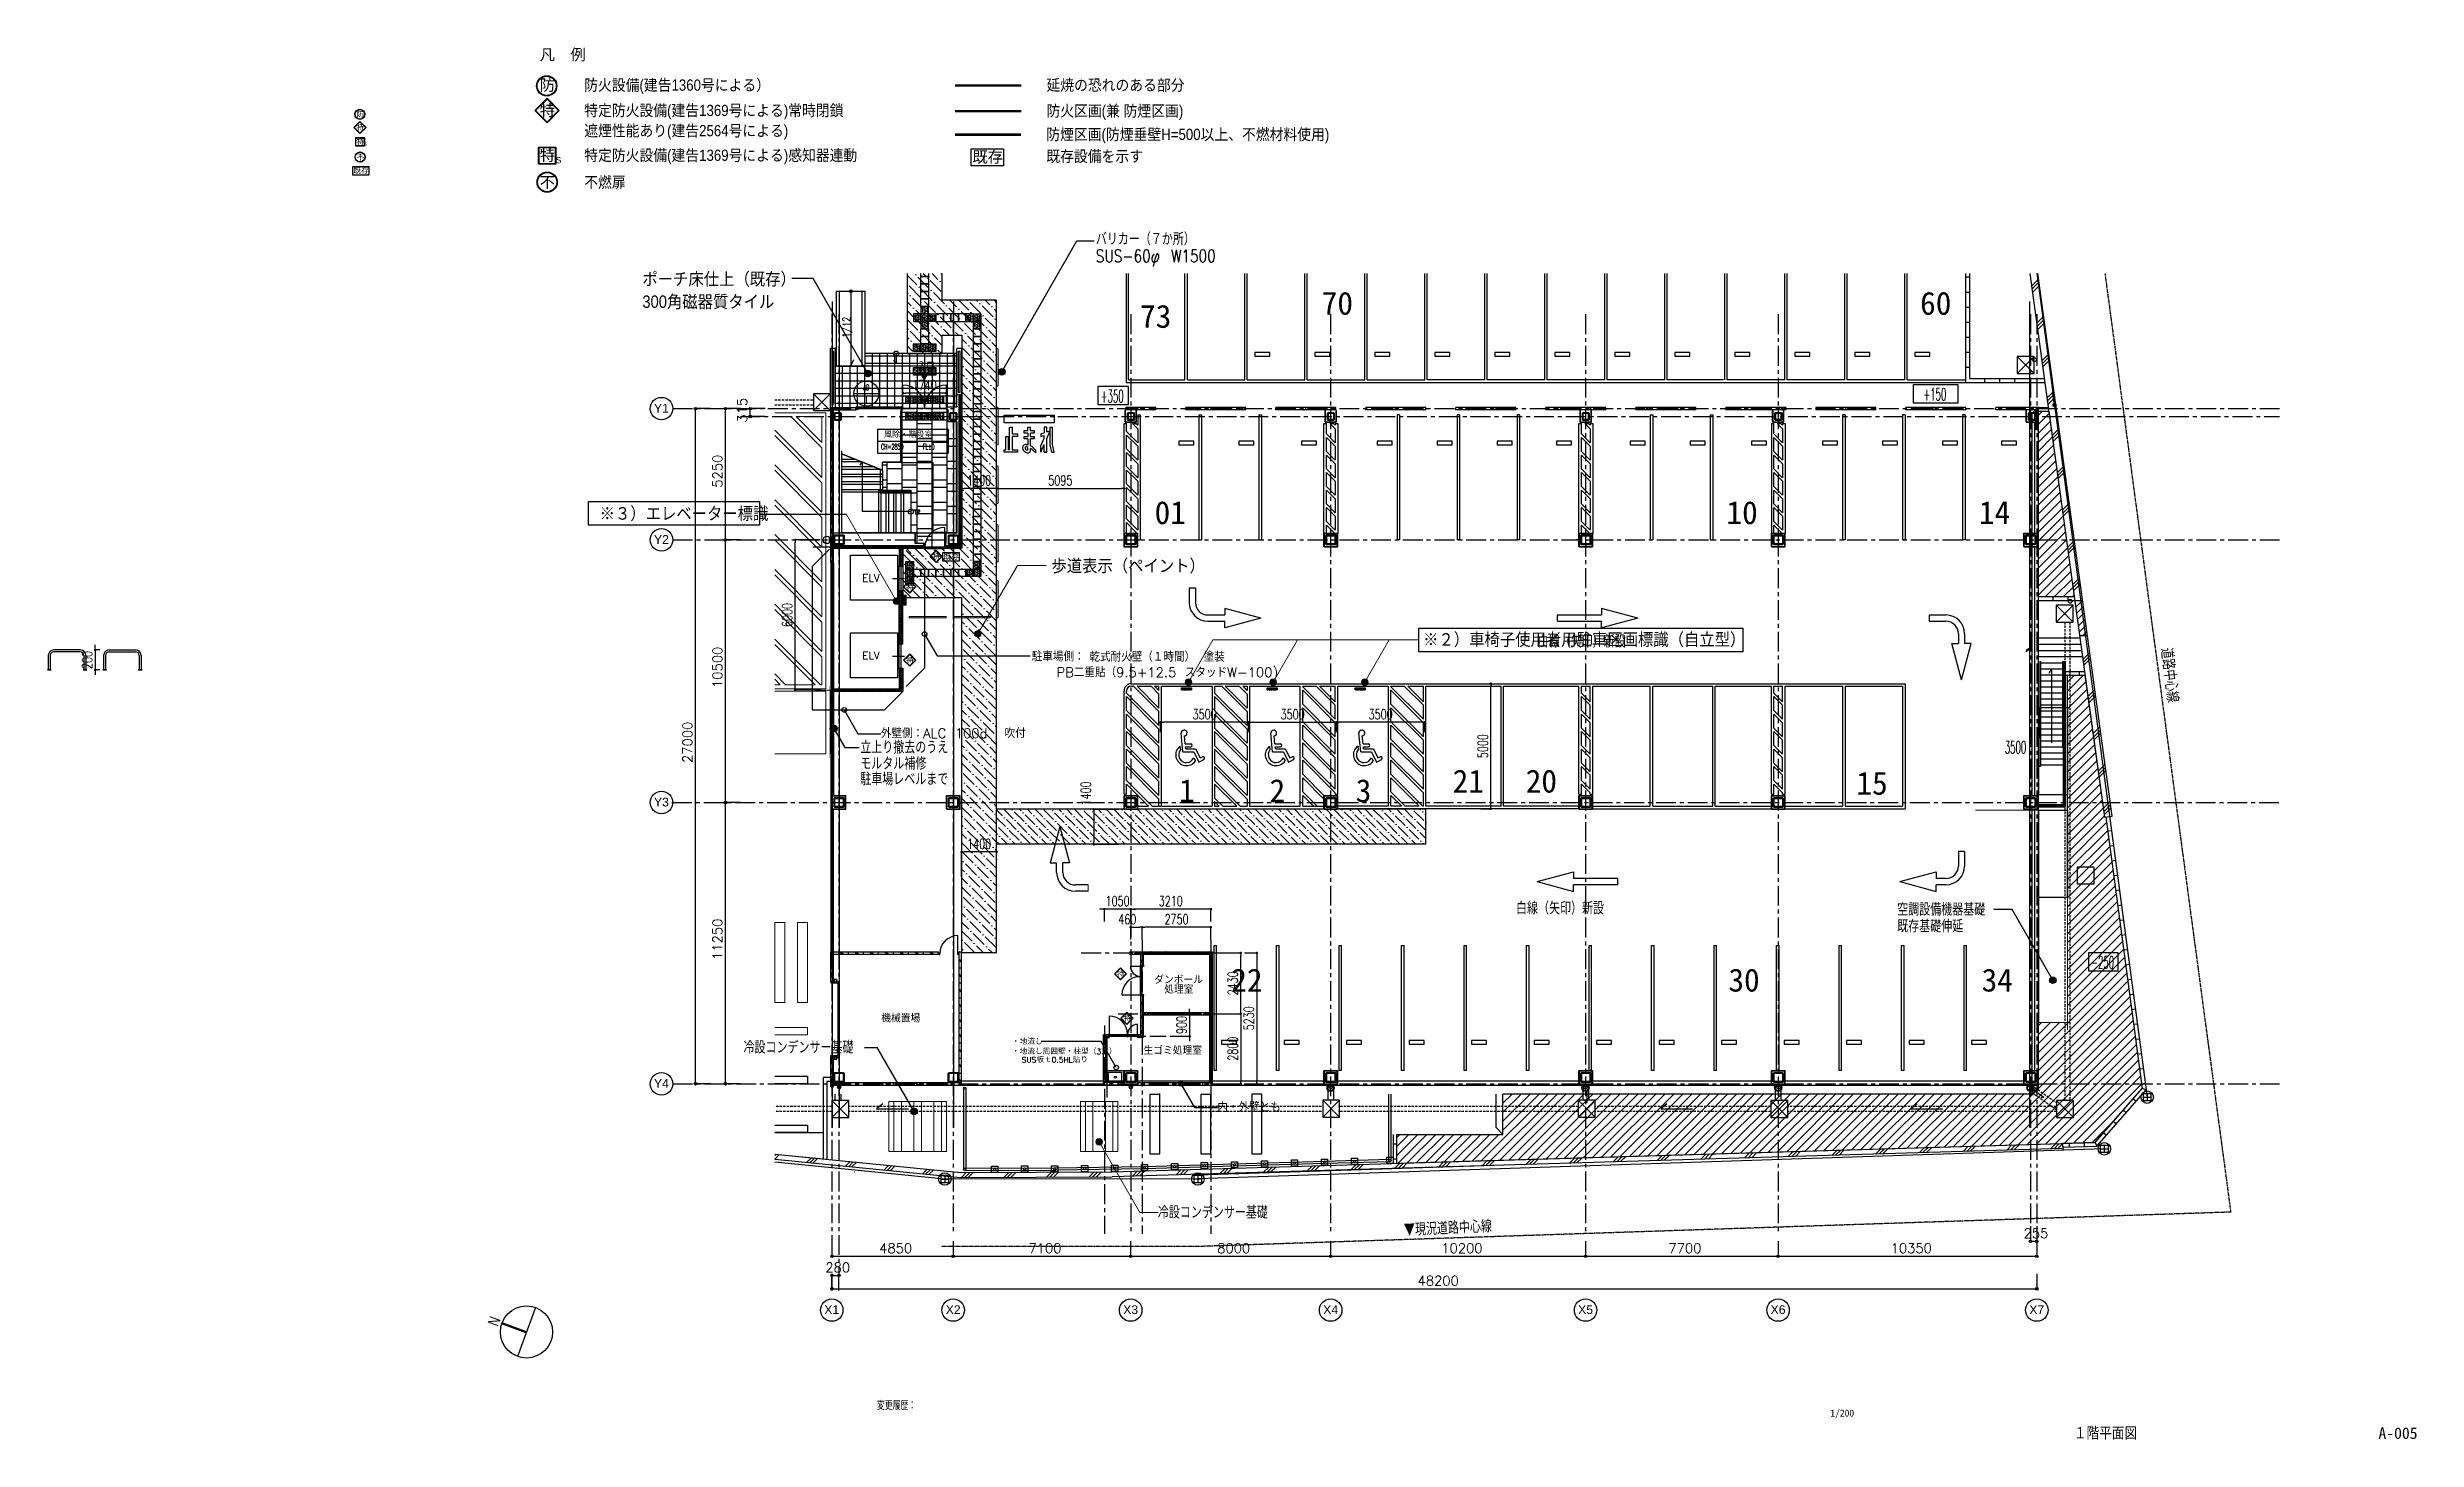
# Model space of a CAD drawing. Extents: x -13593 to 81190, y 1816 to 57492.
import ezdxf
from ezdxf.enums import TextEntityAlignment as Align

# ---------------------------------------------------------------- set-up
doc = ezdxf.new("R2010")
doc.units = 0
doc.header["$LTSCALE"] = 12.7
doc.header["$MEASUREMENT"] = 0
doc.header["$PDMODE"] = 1
doc.header["$PDSIZE"] = -2
for name, pattern in [('CENTER', [2, 1.25, -0.25, 0.25, -0.25]), ('HIDDEN', [0.375, 0.25, -0.125]), ('VW-01 短破線', [0.166624, 0.083312, -0.083312])]:
    doc.linetypes.add(name, pattern=pattern)
doc.layers.get('0').update_dxf_attribs({"linetype": 'CONTINUOUS'})
doc.layers.get('DEFPOINTS').update_dxf_attribs({"color": 1, "linetype": 'CONTINUOUS'})
for name, color, linetype in [('0-0', 7, 'CONTINUOUS'), ('0-1', 7, 'CONTINUOUS'), ('0-5', 7, 'CONTINUOUS'), ('0-6', 7, 'CONTINUOUS'), ('1-1', 7, 'CONTINUOUS'), ('1-4', 7, 'CONTINUOUS'), ('1_文字', 3, 'CONTINUOUS'), ('2-2', 7, 'CONTINUOUS'), ('2-3', 7, 'CONTINUOUS'), ('20_チェッカー', 1, 'CONTINUOUS'), ('80_SHELL_TEXT', 7, 'CONTINUOUS'), ('85_SHELL', 7, 'CONTINUOUS'), ('92 設備記述', 3, 'CONTINUOUS'), ('__', 7, 'CONTINUOUS'), ('__-1', 7, 'CONTINUOUS'), ('______-3', 206, 'CONTINUOUS'), ('A_タイトル枠', 7, 'CONTINUOUS'), ('A_什器', 9, 'HIDDEN'), ('A_寸法', 9, 'CONTINUOUS'), ('A_建築（下図）', 8, 'CONTINUOUS'), ('A_機械基礎', 7, 'CONTINUOUS'), ('A_機械基礎（既存）', 7, 'HIDDEN'), ('A_緑地', 3, 'CONTINUOUS'), ('A_通り芯', 8, 'CENTER'), ('A_通芯', 8, 'CONTINUOUS'), ('G0-MOJI', 7, 'CONTINUOUS'), ('枠内記述', 3, 'CONTINUOUS'), ('歩行者通路', 1, 'CONTINUOUS')]:
    doc.layers.add(name, color=color, linetype=linetype)
doc.layers.add('15面積表', color=10, linetype='CONTINUOUS', lineweight=5)
doc.layers.add('改修範囲', color=1, linetype='CONTINUOUS', lineweight=9, true_color=0xff0000)
doc.layers.add('改修記述', color=1, linetype='CONTINUOUS', lineweight=9, true_color=0xff0000)
doc.styles.add('ARIAL', font='arial.ttf', dxfattribs={"bigfont": 'Arial'})
doc.styles.add('Dim', font='simplex.shx', dxfattribs={"width": 0.7, "bigfont": 'extfont2.shx'})
doc.styles.add('KANSIM', font='SIMPLEX.shx', dxfattribs={"width": 0.7, "bigfont": 'extfont2.shx'})
doc.styles.get("Standard").update_dxf_attribs({"font": 'txt', "bigfont": 'BIGFONT.SHX'})
doc.styles.add('Standard-A', font='romans.shx', dxfattribs={"bigfont": 'extfont2.shx'})
doc.styles.add('ゴシック', font='MS Gothic.ttf', dxfattribs={"height": 4})
doc.styles.add('スタイル1', font='MS PGothic.ttf')
doc.styles.add('丸ゴチック', font='HGRSMP.TTF')
doc.dimstyles.new('1-200', dxfattribs={"dimscale": 200, "dimtxt": 3, "dimasz": 1, "dimexe": 1, "dimexo": 1, "dimgap": 1, "dimtad": 1, "dimdec": 0, "dimtxsty": 'Dim', "dimblk": 'DOT', "dimcen": 2.5, "dimadec": 0, "dimazin": 0, "dimtfac": 1, "dimtdec": 0, "dimtix": 1, "dimtmove": 2, "dimatfit": 3, "dimldrblk": '引出線', "dimfxl": 1, "dimlwd": -1, "dimlwe": -1, "dimarcsym": 0})
pattern_1 = [(0, (-451111.55, -45162.03), (0, 54.992613), [31.75, -63.5]), (120, (-451111.55, -45162.03), (-47.625, -27.4963066), [31.75, -63.5]), (60, (-451079.8, -45162.03), (-47.625, 27.4963066), [31.75, -63.5])]
pattern_2 = [(0, (-451111.55, -46105.233), (0, 54.992613), [31.75, -63.5]), (120, (-451111.55, -46105.233), (-47.625, -27.4963066), [31.75, -63.5]), (60, (-451079.8, -46105.233), (-47.625, 27.4963066), [31.75, -63.5])]
pattern_3 = [(0, (-451711.55, -47246.465), (0, 54.992613), [31.75, -63.5]), (120, (-451711.55, -47246.465), (-47.625, -27.4963066), [31.75, -63.5]), (60, (-451679.8, -47246.465), (-47.625, 27.4963066), [31.75, -63.5])]
pattern_4 = [(0, (-450811.55, -47246.465), (0, 54.992613), [31.75, -63.5]), (120, (-450811.55, -47246.465), (-47.625, -27.4963066), [31.75, -63.5]), (60, (-450779.8, -47246.465), (-47.625, 27.4963066), [31.75, -63.5])]
pattern_5 = [(0, (-451711.55, -47906.465), (0, 54.992613), [31.75, -63.5]), (120, (-451711.55, -47906.465), (-47.625, -27.4963066), [31.75, -63.5]), (60, (-451679.8, -47906.465), (-47.625, 27.4963066), [31.75, -63.5])]
pattern_6 = [(0, (-450811.55, -47906.465), (0, 54.992613), [31.75, -63.5]), (120, (-450811.55, -47906.465), (-47.625, -27.4963066), [31.75, -63.5]), (60, (-450779.8, -47906.465), (-47.625, 27.4963066), [31.75, -63.5])]
pattern_7 = [(0, (-449611.55, -43962.03), (0, 54.992613), [31.75, -63.5]), (120, (-449611.55, -43962.03), (-47.625, -27.4963066), [31.75, -63.5]), (60, (-449579.8, -43962.03), (-47.625, 27.4963066), [31.75, -63.5])]
pattern_8 = [(0, (-449311.55, -43962.03), (0, 54.992613), [31.75, -63.5]), (120, (-449311.55, -43962.03), (-47.625, -27.4963066), [31.75, -63.5]), (60, (-449279.8, -43962.03), (-47.625, 27.4963066), [31.75, -63.5])]

msp = doc.modelspace()

# ---------------------------------------------------------------- texts
for s, height, p in [('駐車場側：', 384.56, (25788, 33322.9)), ('乾式耐火壁（１時間） 塗装', 384.565, (28093.6, 33312.9)), ('PB二重貼（9.5+12.5 スタッドW-100) ', 384.565, (26778, 32692.9)), ('外壁側：ALC 100d  吹付', 384.565, (19752.9, 30253.8)), ('内・外壁とも', 384.56, (33212.3, 15303.8))]:
    msp.add_text(s, height=height).set_placement(p, align=Align.TOP_LEFT)
at = {"style": '丸ゴチック', "width": 0.8}
msp.add_text('N', height=450, rotation=70.101169, dxfattribs=at).set_placement((4430.2, 6313.3))
at = {"layer": '0-1', "color": 8, "width": 0.5}
for s, p in [('+350', (28543.3, 43296.7)), ('+150', (61452.4, 43372)), ('3500', (64715.7, 29251.5)), ('-250', (68164.1, 20654.4))]:
    msp.add_text(s, height=500, rotation=359.84, dxfattribs=at).set_placement(p)
at = {"layer": '80_SHELL_TEXT', "color": 0}
for s, height, p in [('ELV', 300, (19008, 36121.9)), ('ELV', 300, (19008, 33021.9)), ('ダンボール', 300, (30686.6, 20041.8)), ('処理室', 300, (31085.3, 19656.2)), ('・地流し', 219.75, (24993.5, 17617.1)), ('・地流し周囲壁・柱型（3方）', 219.751, (24993.5, 17225.7)), ('  SUS板ｔ0.5HL貼り', 219.751, (24993.5, 16894.6)), ('生ゴミ処理室', 300, (30258.2, 17215.4))]:
    msp.add_text(s, height=height, dxfattribs=at).set_placement(p)
at = {"layer": '92 設備記述', "color": 8, "style": 'Standard-A', "width": 0.8}
for s, p in [('バリカー（７か所）', (28351.4, 49831.6)), ('SUS-60φ\u3000W1500', (28351.4, 49150.7)), ('白線（矢印）新設', (46028.3, 33734.4)), ('立上り撤去のうえ', (18927.1, 29502.5)), ('駐車場レベルまで', (18927.1, 28232.8)), ('モルタル補修', (18927.1, 28853.3)), ('白線（矢印）新設', (45161.8, 23068)), ('空調設備機器基礎', (60411.6, 23017.7)), ('既存基礎伸延', (60411.6, 22348.4)), ('冷設コンデンサー基礎', (14256.4, 17502.8)), ('冷設コンデンサー基礎', (30831.9, 10903.8))]:
    msp.add_text(s, height=500, dxfattribs=at).set_placement(p, align=Align.MIDDLE_LEFT)
for s, height, rotation, p in [('1/12', 300, 90, (18521.6, 45877.4)), ('道路中心線', 500, 277.089746, (70933.7, 33450.5)), ('▼現況道路中心線', 500, 2.628527, (40690.3, 9947.2))]:
    msp.add_text(s, height=height, rotation=rotation, dxfattribs=at).set_placement(p)
msp.add_text('入口', height=300, dxfattribs=at).set_placement((21233.2, 44581))
at = {"layer": '__-1', "color": 8, "style": 'ARIAL'}
for s, p in [('Y1', (10673, 42887.1)), ('Y2', (10673, 37637.1)), ('Y3', (10673, 27137.1)), ('Y4', (10673, 15887.1)), ('X1', (17486.1, 6837.1)), ('X2', (22344.9, 6837.1)), ('X3', (29444.9, 6837.1)), ('X4', (37444.9, 6837.1)), ('X5', (47644.9, 6837.1)), ('X6', (55344.9, 6837.1)), ('X7', (65694.9, 6837.1))]:
    msp.add_text(s, height=350, dxfattribs=at).set_placement(p)
at = {"layer": 'A_タイトル枠', "color": 3, "width": 0.9}
msp.add_text('１階平面図', height=510, dxfattribs=at).set_placement((68744.3, 2071.1), align=Align.MIDDLE_CENTER)
at = {"layer": 'A_建築（下図）', "width": 0.5}
for s, height, p in [('AD', 230, (19052.8, 43785.2)), ('1', 230, (19110.3, 43285.2)), ('CH=2850', 230, (19758.1, 41406.6)), ('FL±0', 230, (21431.6, 41406.6)), ('UP', 180, (21117.2, 38814))]:
    msp.add_text(s, height=height, dxfattribs=at).set_placement(p)
at = {"layer": 'A_建築（下図）'}
for s, height, p in [('風除・階段室', 230, (19878.7, 41886.6)), ('機械置場', 300, (19766.7, 18503.6))]:
    msp.add_text(s, height=height, dxfattribs=at).set_placement(p)
at = {"layer": 'DEFPOINTS', "color": 8, "style": 'ゴシック'}
for s, p in [('70', (37388.3, 46799.3)), ('60', (61326.6, 46799.3)), ('73', (30118.9, 46277.5)), ('01', (30702.6, 38426.8)), ('10', (53579.7, 38426.8)), ('14', (63679.6, 38426.8)), ('21', (42627, 27690.6)), ('20', (45548.7, 27690.6)), ('15', (58778.8, 27606)), ('1', (31680.6, 27307.4)), ('2', (35301.9, 27307.4)), ('3', (38747.9, 27307.4)), ('22', (33770.8, 19732.5)), ('30', (53656.6, 19732.5)), ('34', (63785.8, 19732.5))]:
    msp.add_text(s, height=920, dxfattribs=at).set_placement(p)
at = {"layer": 'DEFPOINTS', "style": 'KANSIM', "width": 0.7}
msp.add_text('変更履歴：', height=320, dxfattribs=at).set_placement((19593.5, 3167.1), align=Align.MIDDLE_LEFT)
at = {"layer": 'G0-MOJI', "color": 3, "style": '丸ゴチック'}
msp.add_text('凡\u3000例', height=450, dxfattribs=at).set_placement((6102.2, 56978.5))
at = {"layer": 'G0-MOJI', "color": 10, "style": '丸ゴチック'}
for s, height, p in [('防', 450, (6102.2, 55760.4)), ('防', 225, (-1233.8, 54719)), ('特', 450, (6102.2, 54746.4)), ('特', 225, (-1233.8, 54178.5)), ('特', 225, (-1233.8, 53608.9)), ('不', 225, (-1233.8, 52993.1)), ('S', 125, (-910.1, 53562)), ('特', 450, (6102.2, 52953.6)), ('S', 250, (6749.6, 52859.7)), ('不', 450, (6102.2, 51875)), ('特', 225, (21810.9, 37024.9)), ('特', 225, (20756.6, 35805.5)), ('特', 225, (20756.6, 32879)), ('特', 225, (29189.7, 20332)), ('特', 225, (29450.4, 18554.1))]:
    msp.add_text(s, height=height, dxfattribs=at).set_placement(p)
at = {"layer": 'G0-MOJI', "color": 3, "style": '丸ゴチック', "width": 0.9}
for s, p in [('防火設備(建告1360号による）', (7884.5, 55760.4)), ('延焼の恐れのある部分', (26376.1, 55760.4)), ('特定防火設備(建告1369号による)常時閉鎖', (7884.5, 54746.4)), ('防火区画(兼 防煙区画)', (26376.1, 54730.3)), ('遮煙性能あり(建告2564号による)', (7884.5, 53937.3)), ('防煙区画(防煙垂壁H=500以上、不燃材料使用)', (26370, 53787.9)), ('特定防火設備(建告1369号による)感知器連動', (7884.5, 52953.6)), ('既存設備を示す', (26370, 52913.2)), ('不燃扉', (7884.5, 51875))]:
    msp.add_text(s, height=450, dxfattribs=at).set_placement(p)
at = {"layer": 'G0-MOJI', "color": 4, "style": '丸ゴチック'}
for height, p in [(450, (23412.6, 52887)), (225, (-1356, 52456.4)), (225, (22256.4, 37016.6))]:
    msp.add_text('既存', height=height, dxfattribs=at).set_placement(p)
at = {"layer": '改修記述', "style": 'スタイル1', "width": 0.9}
for s, p in [('ポーチ床仕上（既存）', (10210.7, 48229.9)), ('300角磁器質タイル', (10210.7, 47323.9)), ('※３）エレベーター標識', (8499.2, 38854.6)), ('歩道表示（ペイント）', (26574.4, 36763.5)), ('※２）車椅子使用者用駐車区画標識（自立型）', (41446, 33815.2))]:
    msp.add_text(s, height=500, dxfattribs=at).set_placement(p, align=Align.MIDDLE_LEFT)
at = {"layer": '枠内記述', "linetype": 'ByBlock', "lineweight": -2, "style": 'ゴシック'}
msp.add_text('1/200', height=280, dxfattribs=at).set_placement((57736, 2736))
at = {"layer": '枠内記述', "style": 'ゴシック'}
msp.add_text('A-005', height=460, dxfattribs=at).set_placement((79662.8, 1844))

# ---------------------------------------------------------------- blocks, each defined once
blk = doc.blocks.new('_________')
at = {"layer": '______-3', "color": 4}
blk.add_point((0, 0), dxfattribs=at)
at = {"layer": '__', "color": 0, "flags": 1}
for tag in ['SQ_M', '__', '______', '__', '__']:
    blk.add_attdef(tag, (0, 0), '', height=0.18, dxfattribs=at)
blk = doc.blocks.new('___-35')
at = {"layer": '__-1', "color": 0, "linetype": 'Continuous'}
for p, q in [((-5487.74, 4362.87), (-5487.74, 4359.87)), ((-5463.49, 4362.87), (-5463.49, 4359.87)), ((-5487.74, 4359.87), (-5463.49, 4359.87))]:
    blk.add_line(p, q, dxfattribs=at)
for centre in [(-5487.74, 4359.87), (-5463.49, 4359.87)]:
    blk.add_circle(centre, 0.25, dxfattribs=at)
at = {"layer": '__-1', "color": 0}
blk.add_text('4850', height=1.923, dxfattribs=at).set_placement((-5478.29, 4362.44), align=Align.TOP_LEFT)
blk = doc.blocks.new('___-36')
at = {"layer": '__-1', "color": 0, "linetype": 'Continuous'}
for p, q in [((-5463.49, 4362.87), (-5463.49, 4359.87)), ((-5427.99, 4362.87), (-5427.99, 4359.87)), ((-5463.49, 4359.87), (-5427.99, 4359.87))]:
    blk.add_line(p, q, dxfattribs=at)
for centre in [(-5463.49, 4359.87), (-5427.99, 4359.87)]:
    blk.add_circle(centre, 0.25, dxfattribs=at)
at = {"layer": '__-1', "color": 0}
blk.add_text('7100', height=1.923, dxfattribs=at).set_placement((-5448.42, 4362.44), align=Align.TOP_LEFT)
blk = doc.blocks.new('___-37')
at = {"layer": '__-1', "color": 0, "linetype": 'Continuous'}
for p, q in [((-5427.99, 4362.87), (-5427.99, 4359.87)), ((-5387.99, 4362.87), (-5387.99, 4359.87)), ((-5427.99, 4359.87), (-5387.99, 4359.87))]:
    blk.add_line(p, q, dxfattribs=at)
for centre in [(-5427.99, 4359.87), (-5387.99, 4359.87)]:
    blk.add_circle(centre, 0.25, dxfattribs=at)
at = {"layer": '__-1', "color": 0}
blk.add_text('8000', height=1.923, dxfattribs=at).set_placement((-5410.67, 4362.44), align=Align.TOP_LEFT)
blk = doc.blocks.new('___-38')
at = {"layer": '__-1', "color": 0, "linetype": 'Continuous'}
for p, q in [((-5387.99, 4362.87), (-5387.99, 4359.87)), ((-5336.99, 4362.87), (-5336.99, 4359.87)), ((-5387.99, 4359.87), (-5336.99, 4359.87))]:
    blk.add_line(p, q, dxfattribs=at)
for centre in [(-5387.99, 4359.87), (-5336.99, 4359.87)]:
    blk.add_circle(centre, 0.25, dxfattribs=at)
at = {"layer": '__-1', "color": 0}
blk.add_text('10200', height=1.923, dxfattribs=at).set_placement((-5365.84, 4362.44), align=Align.TOP_LEFT)
blk = doc.blocks.new('___-39')
at = {"layer": '__-1', "color": 0, "linetype": 'Continuous'}
for p, q in [((-5336.99, 4362.87), (-5336.99, 4359.87)), ((-5298.49, 4362.87), (-5298.49, 4359.87)), ((-5336.99, 4359.87), (-5298.49, 4359.87))]:
    blk.add_line(p, q, dxfattribs=at)
for centre in [(-5336.99, 4359.87), (-5298.49, 4359.87)]:
    blk.add_circle(centre, 0.25, dxfattribs=at)
at = {"layer": '__-1', "color": 0}
blk.add_text('7700', height=1.923, dxfattribs=at).set_placement((-5320.42, 4362.44), align=Align.TOP_LEFT)
blk = doc.blocks.new('___-40')
at = {"layer": '__-1', "color": 0, "linetype": 'Continuous'}
for p, q in [((-5298.49, 4362.87), (-5298.49, 4359.87)), ((-5246.74, 4362.87), (-5246.74, 4359.87)), ((-5298.49, 4359.87), (-5246.74, 4359.87))]:
    blk.add_line(p, q, dxfattribs=at)
for centre in [(-5298.49, 4359.87), (-5246.74, 4359.87)]:
    blk.add_circle(centre, 0.25, dxfattribs=at)
at = {"layer": '__-1', "color": 0}
blk.add_text('10350', height=1.923, dxfattribs=at).set_placement((-5275.96, 4362.44), align=Align.TOP_LEFT)
blk = doc.blocks.new('___-41')
at = {"layer": '__-1', "color": 0, "linetype": 'Continuous'}
for p, q in [((-5487.74, 4356.37), (-5487.74, 4353.37)), ((-5246.74, 4356.37), (-5246.74, 4353.37)), ((-5487.74, 4353.37), (-5246.74, 4353.37))]:
    blk.add_line(p, q, dxfattribs=at)
for centre in [(-5487.74, 4353.37), (-5246.74, 4353.37)]:
    blk.add_circle(centre, 0.25, dxfattribs=at)
at = {"layer": '__-1', "color": 0}
blk.add_text('48200', height=1.923, dxfattribs=at).set_placement((-5370.59, 4355.94), align=Align.TOP_LEFT)
blk = doc.blocks.new('___-42')
at = {"layer": '__-1', "color": 0, "linetype": 'Continuous'}
for p, q in [((-5501.51, 4450.62), (-5504.51, 4450.62)), ((-5504.51, 4394.37), (-5504.51, 4450.62)), ((-5501.51, 4394.37), (-5504.51, 4394.37))]:
    blk.add_line(p, q, dxfattribs=at)
for centre in [(-5504.51, 4450.62), (-5504.51, 4394.37)]:
    blk.add_circle(centre, 0.25, dxfattribs=at)
at = {"layer": '__-1', "color": 0}
blk.add_text('11250', height=1.923, rotation=90, dxfattribs=at).set_placement((-5507.08, 4419.14), align=Align.TOP_LEFT)
blk = doc.blocks.new('___-43')
at = {"layer": '__-1', "color": 0, "linetype": 'Continuous'}
for p, q in [((-5501.51, 4503.12), (-5504.51, 4503.12)), ((-5504.51, 4450.62), (-5504.51, 4503.12)), ((-5501.51, 4450.62), (-5504.51, 4450.62))]:
    blk.add_line(p, q, dxfattribs=at)
for centre in [(-5504.51, 4503.12), (-5504.51, 4450.62)]:
    blk.add_circle(centre, 0.25, dxfattribs=at)
at = {"layer": '__-1', "color": 0}
blk.add_text('10500', height=1.923, rotation=90, dxfattribs=at).set_placement((-5507.08, 4473.52), align=Align.TOP_LEFT)
blk = doc.blocks.new('___-44')
at = {"layer": '__-1', "color": 0, "linetype": 'Continuous'}
for p, q in [((-5501.51, 4529.37), (-5504.51, 4529.37)), ((-5504.51, 4503.12), (-5504.51, 4529.37)), ((-5501.51, 4503.12), (-5504.51, 4503.12))]:
    blk.add_line(p, q, dxfattribs=at)
for centre in [(-5504.51, 4529.37), (-5504.51, 4503.12)]:
    blk.add_circle(centre, 0.25, dxfattribs=at)
at = {"layer": '__-1', "color": 0}
blk.add_text('5250', height=1.923, rotation=90, dxfattribs=at).set_placement((-5507.08, 4513.56), align=Align.TOP_LEFT)
blk = doc.blocks.new('___-45')
at = {"layer": '__-1', "color": 0, "linetype": 'Continuous'}
for p, q in [((-5507.51, 4529.37), (-5510.51, 4529.37)), ((-5510.51, 4394.37), (-5510.51, 4529.37)), ((-5507.51, 4394.37), (-5510.51, 4394.37))]:
    blk.add_line(p, q, dxfattribs=at)
for centre in [(-5510.51, 4529.37), (-5510.51, 4394.37)]:
    blk.add_circle(centre, 0.25, dxfattribs=at)
at = {"layer": '__-1', "color": 0}
blk.add_text('27000', height=1.923, rotation=90, dxfattribs=at).set_placement((-5513.08, 4458.52), align=Align.TOP_LEFT)
blk = doc.blocks.new('___-46')
at = {"layer": '__-1', "color": 0, "linetype": 'Continuous'}
for p, q in [((-5487.74, 4353.05), (-5487.74, 4356.05)), ((-5487.74, 4356.05), (-5486.34, 4356.05)), ((-5486.34, 4353.05), (-5486.34, 4356.05))]:
    blk.add_line(p, q, dxfattribs=at)
for centre in [(-5487.74, 4356.05), (-5486.34, 4356.05)]:
    blk.add_circle(centre, 0.25, dxfattribs=at)
at = {"layer": '__-1', "color": 0}
blk.add_text('280', height=1.923, dxfattribs=at).set_placement((-5489.05, 4358.62), align=Align.TOP_LEFT)
blk = doc.blocks.new('___-47')
at = {"layer": '__-1', "color": 0, "linetype": 'Continuous'}
for p, q in [((-5248.01, 4365.87), (-5248.01, 4362.87)), ((-5246.74, 4365.87), (-5246.74, 4362.87)), ((-5248.01, 4362.87), (-5246.74, 4362.87))]:
    blk.add_line(p, q, dxfattribs=at)
for centre in [(-5248.01, 4362.87), (-5246.74, 4362.87)]:
    blk.add_circle(centre, 0.25, dxfattribs=at)
at = {"layer": '__-1', "color": 0}
blk.add_text('255', height=1.923, dxfattribs=at).set_placement((-5249.38, 4365.44), align=Align.TOP_LEFT)
blk = doc.blocks.new('___-48')
at = {"layer": '__-1', "color": 0, "linetype": 'Continuous'}
for p, q in [((-5496.56, 4529.37), (-5499.56, 4529.37)), ((-5499.56, 4527.8), (-5499.56, 4529.37)), ((-5496.56, 4527.8), (-5499.56, 4527.8))]:
    blk.add_line(p, q, dxfattribs=at)
for centre in [(-5499.56, 4529.37), (-5499.56, 4527.8)]:
    blk.add_circle(centre, 0.25, dxfattribs=at)
at = {"layer": '__-1', "color": 0}
blk.add_text('315', height=1.923, rotation=90, dxfattribs=at).set_placement((-5502.13, 4526.57), align=Align.TOP_LEFT)
blk = doc.blocks.new('_Dot')
at = {"color": 0, "linetype": 'ByBlock', "lineweight": -2}
blk.add_line((-0.5, 0), (-1, 0), dxfattribs=at)
at = {"color": 0, "linetype": 'ByBlock', "const_width": 0.5}
blk.add_lwpolyline([(-0.25, 0, 1), (0.25, 0, 1)], format="xyb", close=True, dxfattribs=at)
blk = doc.blocks.new('*D22')
at = {"layer": 'A_寸法', "color": 0, "transparency": 16777216}
for p, q in [((17323, 37796), (16323, 37796)), ((16323, 31896), (16323, 37696)), ((17345, 31796), (16323, 31796))]:
    blk.add_line(p, q, dxfattribs=at)
at = {"layer": 'DEFPOINTS', "color": 0, "transparency": 16777216}
for p in [(16323, 37796), (17323, 37796), (17345, 31796)]:
    blk.add_point(p, dxfattribs=at)
at = {"layer": 'A_寸法', "color": 0, "transparency": 16777216, "xscale": 100, "yscale": 100, "zscale": 100}
for p, rotation in [((16323, 37796), 90), ((16323, 31796), 270)]:
    blk.add_blockref('_Dot', p, dxfattribs=dict(at, rotation=rotation))
at = {"layer": 'A_寸法', "color": 0, "transparency": 16777216, "insert": (16003, 34796), "char_height": 400, "attachment_point": 5, "rotation": 90, "style": 'Dim'}
blk.add_mtext('6000', dxfattribs=at)
blk = doc.blocks.new('引出線')
at = {"color": 0, "linetype": 'ByBlock'}
for points in [[(0, 0), (-1.96, -0.4)], [(-1, 0), (0, 0)]]:
    blk.add_lwpolyline(points, dxfattribs=at)
blk = doc.blocks.new('*D30')
at = {"layer": 'A_寸法', "color": 0, "transparency": 16777216}
for p, q in [((22983, 38854), (22983, 39854)), ((24283, 39854), (23083, 39854)), ((24383, 38854), (24383, 39854))]:
    blk.add_line(p, q, dxfattribs=at)
at = {"layer": 'DEFPOINTS', "color": 0, "transparency": 16777216}
for p in [(22983, 39854), (22983, 38854), (24383, 38854)]:
    blk.add_point(p, dxfattribs=at)
at = {"layer": 'A_寸法', "color": 0, "transparency": 16777216, "xscale": 100, "yscale": 100, "zscale": 100, "rotation": 180}
blk.add_blockref('_Dot', (22983, 39854), dxfattribs=at)
at = {"layer": 'A_寸法', "color": 0, "transparency": 16777216, "xscale": 100, "yscale": 100, "zscale": 100}
blk.add_blockref('_Dot', (24383, 39854), dxfattribs=at)
at = {"layer": 'A_寸法', "color": 0, "transparency": 16777216, "insert": (23683, 40174), "char_height": 400, "attachment_point": 5, "style": 'Dim'}
blk.add_mtext('1400', dxfattribs=at)
blk = doc.blocks.new('*D31')
at = {"layer": 'A_寸法', "color": 0, "transparency": 16777216}
for p, q in [((24383, 38854), (24383, 39854)), ((24483, 39854), (29378, 39854)), ((29478, 38854), (29478, 39854))]:
    blk.add_line(p, q, dxfattribs=at)
at = {"layer": 'DEFPOINTS', "color": 0, "transparency": 16777216}
for p in [(29478, 39854), (24383, 38854), (29478, 38854)]:
    blk.add_point(p, dxfattribs=at)
at = {"layer": 'A_寸法', "color": 0, "transparency": 16777216, "xscale": 100, "yscale": 100, "zscale": 100, "rotation": 180}
blk.add_blockref('_Dot', (24383, 39854), dxfattribs=at)
at = {"layer": 'A_寸法', "color": 0, "transparency": 16777216, "xscale": 100, "yscale": 100, "zscale": 100}
blk.add_blockref('_Dot', (29478, 39854), dxfattribs=at)
at = {"layer": 'A_寸法', "color": 0, "transparency": 16777216, "insert": (26930, 40174), "char_height": 400, "attachment_point": 5, "style": 'Dim'}
blk.add_mtext('5095', dxfattribs=at)
blk = doc.blocks.new('*D23')
at = {"layer": 'A_寸法', "color": 0, "transparency": 16777216}
for p, q in [((22983, 24320), (22983, 25320)), ((24283, 25320), (23083, 25320)), ((24383, 24320), (24383, 25320))]:
    blk.add_line(p, q, dxfattribs=at)
at = {"layer": 'DEFPOINTS', "color": 0, "transparency": 16777216}
for p in [(22983, 25320), (22983, 24320), (24383, 24320)]:
    blk.add_point(p, dxfattribs=at)
at = {"layer": 'A_寸法', "color": 0, "transparency": 16777216, "xscale": 100, "yscale": 100, "zscale": 100, "rotation": 180}
blk.add_blockref('_Dot', (22983, 25320), dxfattribs=at)
at = {"layer": 'A_寸法', "color": 0, "transparency": 16777216, "xscale": 100, "yscale": 100, "zscale": 100}
blk.add_blockref('_Dot', (24383, 25320), dxfattribs=at)
at = {"layer": 'A_寸法', "color": 0, "transparency": 16777216, "insert": (23683, 25640), "char_height": 400, "attachment_point": 5, "style": 'Dim'}
blk.add_mtext('1400', dxfattribs=at)
blk = doc.blocks.new('*D24')
at = {"layer": 'A_寸法', "color": 0, "transparency": 16777216}
for p, q in [((37983, 30105), (37983, 30502)), ((41403, 30502), (38083, 30502)), ((41503, 30105), (41503, 30502))]:
    blk.add_line(p, q, dxfattribs=at)
at = {"layer": 'DEFPOINTS', "color": 0, "transparency": 16777216}
for p in [(37983, 30502), (37983, 30105), (41503, 30105)]:
    blk.add_point(p, dxfattribs=at)
at = {"layer": 'A_寸法', "color": 0, "transparency": 16777216, "xscale": 100, "yscale": 100, "zscale": 100, "rotation": 180}
blk.add_blockref('_Dot', (37983, 30502), dxfattribs=at)
at = {"layer": 'A_寸法', "color": 0, "transparency": 16777216, "xscale": 100, "yscale": 100, "zscale": 100}
blk.add_blockref('_Dot', (41503, 30502), dxfattribs=at)
at = {"layer": 'A_寸法', "color": 0, "transparency": 16777216, "insert": (39743, 30822), "char_height": 400, "attachment_point": 5, "style": 'Dim'}
blk.add_mtext('3500', dxfattribs=at)
blk = doc.blocks.new('*D25')
at = {"layer": 'A_寸法', "color": 0, "transparency": 16777216}
for p, q in [((34463, 30105), (34463, 30502)), ((34563, 30502), (37883, 30502)), ((37983, 30105), (37983, 30502))]:
    blk.add_line(p, q, dxfattribs=at)
at = {"layer": 'DEFPOINTS', "color": 0, "transparency": 16777216}
for p in [(37983, 30502), (34463, 30105), (37983, 30105)]:
    blk.add_point(p, dxfattribs=at)
at = {"layer": 'A_寸法', "color": 0, "transparency": 16777216, "xscale": 100, "yscale": 100, "zscale": 100, "rotation": 180}
blk.add_blockref('_Dot', (34463, 30502), dxfattribs=at)
at = {"layer": 'A_寸法', "color": 0, "transparency": 16777216, "xscale": 100, "yscale": 100, "zscale": 100}
blk.add_blockref('_Dot', (37983, 30502), dxfattribs=at)
at = {"layer": 'A_寸法', "color": 0, "transparency": 16777216, "insert": (36223, 30822), "char_height": 400, "attachment_point": 5, "style": 'Dim'}
blk.add_mtext('3500', dxfattribs=at)
blk = doc.blocks.new('*D26')
at = {"layer": 'A_寸法', "color": 0, "transparency": 16777216}
for p, q in [((30943, 30105), (30943, 30502)), ((34363, 30502), (31043, 30502)), ((34463, 30105), (34463, 30502))]:
    blk.add_line(p, q, dxfattribs=at)
at = {"layer": 'DEFPOINTS', "color": 0, "transparency": 16777216}
for p in [(30943, 30502), (30943, 30105), (34463, 30105)]:
    blk.add_point(p, dxfattribs=at)
at = {"layer": 'A_寸法', "color": 0, "transparency": 16777216, "xscale": 100, "yscale": 100, "zscale": 100, "rotation": 180}
blk.add_blockref('_Dot', (30943, 30502), dxfattribs=at)
at = {"layer": 'A_寸法', "color": 0, "transparency": 16777216, "xscale": 100, "yscale": 100, "zscale": 100}
blk.add_blockref('_Dot', (34463, 30502), dxfattribs=at)
at = {"layer": 'A_寸法', "color": 0, "transparency": 16777216, "insert": (32703, 30822), "char_height": 400, "attachment_point": 5, "style": 'Dim'}
blk.add_mtext('3500', dxfattribs=at)
blk = doc.blocks.new('*D27')
at = {"layer": 'A_寸法', "color": 0, "transparency": 16777216}
for p, q in [((43756, 32046), (44153, 32046)), ((44153, 27146), (44153, 31946)), ((43756, 27046), (44153, 27046))]:
    blk.add_line(p, q, dxfattribs=at)
at = {"layer": 'DEFPOINTS', "color": 0, "transparency": 16777216}
for p in [(43756, 32046), (44153, 32046), (43756, 27046)]:
    blk.add_point(p, dxfattribs=at)
at = {"layer": 'A_寸法', "color": 0, "transparency": 16777216, "xscale": 100, "yscale": 100, "zscale": 100}
for p, rotation in [((44153, 32046), 90), ((44153, 27046), 270)]:
    blk.add_blockref('_Dot', p, dxfattribs=dict(at, rotation=rotation))
at = {"layer": 'A_寸法', "color": 0, "transparency": 16777216, "insert": (43833, 29546), "char_height": 400, "attachment_point": 5, "rotation": 90, "style": 'Dim'}
blk.add_mtext('5000', dxfattribs=at)
blk = doc.blocks.new('*D28')
at = {"layer": 'A_寸法', "color": 0, "transparency": 16777216}
for p, q in [((29270, 27021), (28271, 27021)), ((28271, 26921), (28271, 25721)), ((29270, 25621), (28271, 25621))]:
    blk.add_line(p, q, dxfattribs=at)
at = {"layer": 'DEFPOINTS', "color": 0, "transparency": 16777216}
for p in [(29270, 27021), (28271, 25621), (29270, 25621)]:
    blk.add_point(p, dxfattribs=at)
at = {"layer": 'A_寸法', "color": 0, "transparency": 16777216, "xscale": 100, "yscale": 100, "zscale": 100}
for p, rotation in [((28271, 27021), 90), ((28271, 25621), 270)]:
    blk.add_blockref('_Dot', p, dxfattribs=dict(at, rotation=rotation))
at = {"layer": 'A_寸法', "color": 0, "transparency": 16777216, "insert": (27951, 27653), "char_height": 400, "attachment_point": 5, "rotation": 90, "style": 'Dim'}
blk.add_mtext('1400', dxfattribs=at)
blk = doc.blocks.new('*D29')
at = {"layer": 'A_寸法', "color": 0, "transparency": 16777216}
for p, q in [((20633, 43183), (20633, 43670)), ((22273, 43670), (20733, 43670)), ((22373, 43183), (22373, 43670))]:
    blk.add_line(p, q, dxfattribs=at)
at = {"layer": 'DEFPOINTS', "color": 0, "transparency": 16777216}
for p in [(20633, 43670), (20633, 43183), (22373, 43183)]:
    blk.add_point(p, dxfattribs=at)
at = {"layer": 'A_寸法', "color": 0, "transparency": 16777216, "xscale": 100, "yscale": 100, "zscale": 100, "rotation": 180}
blk.add_blockref('_Dot', (20633, 43670), dxfattribs=at)
at = {"layer": 'A_寸法', "color": 0, "transparency": 16777216, "xscale": 100, "yscale": 100, "zscale": 100}
blk.add_blockref('_Dot', (22373, 43670), dxfattribs=at)
at = {"layer": 'A_寸法', "color": 0, "transparency": 16777216, "insert": (21503, 43990), "char_height": 400, "attachment_point": 5, "style": 'Dim'}
blk.add_mtext('1740', dxfattribs=at)
blk = doc.blocks.new('*D37')
at = {"layer": 'A_寸法', "color": 0, "transparency": 16777216}
for p, q in [((30205, 21810), (30205, 22306)), ((32855, 22306), (30305, 22306)), ((32955, 21810), (32955, 22306))]:
    blk.add_line(p, q, dxfattribs=at)
at = {"layer": 'DEFPOINTS', "color": 0, "transparency": 16777216}
for p in [(30205, 22306), (30205, 21810), (32955, 21810)]:
    blk.add_point(p, dxfattribs=at)
at = {"layer": 'A_寸法', "color": 0, "transparency": 16777216, "xscale": 100, "yscale": 100, "zscale": 100, "rotation": 180}
blk.add_blockref('_Dot', (30205, 22306), dxfattribs=at)
at = {"layer": 'A_寸法', "color": 0, "transparency": 16777216, "xscale": 100, "yscale": 100, "zscale": 100}
blk.add_blockref('_Dot', (32955, 22306), dxfattribs=at)
at = {"layer": 'A_寸法', "color": 0, "transparency": 16777216, "insert": (31580, 22626), "char_height": 400, "attachment_point": 5, "style": 'Dim'}
blk.add_mtext('2750', dxfattribs=at)
blk = doc.blocks.new('*D38')
at = {"layer": 'A_寸法', "color": 0, "transparency": 16777216}
for p, q in [((29745, 22535), (29745, 23032)), ((32855, 23032), (29845, 23032)), ((32955, 22535), (32955, 23032))]:
    blk.add_line(p, q, dxfattribs=at)
at = {"layer": 'DEFPOINTS', "color": 0, "transparency": 16777216}
for p in [(29745, 23032), (29745, 22535), (32955, 22535)]:
    blk.add_point(p, dxfattribs=at)
at = {"layer": 'A_寸法', "color": 0, "transparency": 16777216, "xscale": 100, "yscale": 100, "zscale": 100, "rotation": 180}
blk.add_blockref('_Dot', (29745, 23032), dxfattribs=at)
at = {"layer": 'A_寸法', "color": 0, "transparency": 16777216, "xscale": 100, "yscale": 100, "zscale": 100}
blk.add_blockref('_Dot', (32955, 23032), dxfattribs=at)
at = {"layer": 'A_寸法', "color": 0, "transparency": 16777216, "insert": (31350, 23352), "char_height": 400, "attachment_point": 5, "style": 'Dim'}
blk.add_mtext('3210', dxfattribs=at)
blk = doc.blocks.new('*D39')
at = {"layer": 'A_寸法', "color": 0, "transparency": 16777216}
for p, q in [((29745, 21810), (29745, 22306)), ((29845, 22306), (30105, 22306)), ((30205, 21810), (30205, 22306))]:
    blk.add_line(p, q, dxfattribs=at)
at = {"layer": 'DEFPOINTS', "color": 0, "transparency": 16777216}
for p in [(29745, 21810), (30205, 22306), (30205, 21810)]:
    blk.add_point(p, dxfattribs=at)
at = {"layer": 'A_寸法', "color": 0, "transparency": 16777216, "xscale": 100, "yscale": 100, "zscale": 100, "rotation": 180}
blk.add_blockref('_Dot', (29745, 22306), dxfattribs=at)
at = {"layer": 'A_寸法', "color": 0, "transparency": 16777216, "xscale": 100, "yscale": 100, "zscale": 100}
blk.add_blockref('_Dot', (30205, 22306), dxfattribs=at)
at = {"layer": 'A_寸法', "color": 0, "transparency": 16777216, "insert": (29612, 22626), "char_height": 400, "attachment_point": 5, "style": 'Dim'}
blk.add_mtext('460', dxfattribs=at)
blk = doc.blocks.new('*D40')
at = {"layer": 'A_寸法', "color": 0, "transparency": 16777216}
for p, q in [((28595, 23032), (28495, 23032)), ((28695, 22535), (28695, 23032)), ((29745, 23032), (28695, 23032)), ((29745, 22535), (29745, 23032)), ((29845, 23032), (29945, 23032))]:
    blk.add_line(p, q, dxfattribs=at)
at = {"layer": 'DEFPOINTS', "color": 0, "transparency": 16777216}
for p in [(28695, 23032), (28695, 22535), (29745, 22535)]:
    blk.add_point(p, dxfattribs=at)
at = {"layer": 'A_寸法', "color": 0, "transparency": 16777216, "xscale": 100, "yscale": 100, "zscale": 100}
blk.add_blockref('_Dot', (28695, 23032), dxfattribs=at)
at = {"layer": 'A_寸法', "color": 0, "transparency": 16777216, "xscale": 100, "yscale": 100, "zscale": 100, "rotation": 180}
blk.add_blockref('_Dot', (29745, 23032), dxfattribs=at)
at = {"layer": 'A_寸法', "color": 0, "transparency": 16777216, "insert": (29220, 23352), "char_height": 400, "attachment_point": 5, "style": 'Dim'}
blk.add_mtext('1050', dxfattribs=at)
blk = doc.blocks.new('*D41')
at = {"layer": 'A_寸法', "color": 0, "transparency": 16777216}
for p, q in [((33653, 21276), (34149, 21276)), ((34149, 18946), (34149, 21176)), ((33653, 18846), (34149, 18846))]:
    blk.add_line(p, q, dxfattribs=at)
at = {"layer": 'DEFPOINTS', "color": 0, "transparency": 16777216}
for p in [(33653, 21276), (34149, 21276), (33653, 18846)]:
    blk.add_point(p, dxfattribs=at)
at = {"layer": 'A_寸法', "color": 0, "transparency": 16777216, "xscale": 100, "yscale": 100, "zscale": 100}
for p, rotation in [((34149, 21276), 90), ((34149, 18846), 270)]:
    blk.add_blockref('_Dot', p, dxfattribs=dict(at, rotation=rotation))
at = {"layer": 'A_寸法', "color": 0, "transparency": 16777216, "insert": (33829, 20061), "char_height": 400, "attachment_point": 5, "rotation": 90, "style": 'Dim'}
blk.add_mtext('2430', dxfattribs=at)
blk = doc.blocks.new('*D42')
at = {"layer": 'A_寸法', "color": 0, "transparency": 16777216}
for p, q in [((33653, 18846), (34149, 18846)), ((34149, 18746), (34149, 16146)), ((33653, 16046), (34149, 16046))]:
    blk.add_line(p, q, dxfattribs=at)
at = {"layer": 'DEFPOINTS', "color": 0, "transparency": 16777216}
for p in [(33653, 18846), (33653, 16046), (34149, 16046)]:
    blk.add_point(p, dxfattribs=at)
at = {"layer": 'A_寸法', "color": 0, "transparency": 16777216, "xscale": 100, "yscale": 100, "zscale": 100}
for p, rotation in [((34149, 18846), 90), ((34149, 16046), 270)]:
    blk.add_blockref('_Dot', p, dxfattribs=dict(at, rotation=rotation))
at = {"layer": 'A_寸法', "color": 0, "transparency": 16777216, "insert": (33829, 17446), "char_height": 400, "attachment_point": 5, "rotation": 90, "style": 'Dim'}
blk.add_mtext('2800', dxfattribs=at)
blk = doc.blocks.new('*D43')
at = {"layer": 'A_寸法', "color": 0, "transparency": 16777216}
for p, q in [((34296, 21276), (34792, 21276)), ((34792, 21176), (34792, 16146)), ((34296, 16046), (34792, 16046))]:
    blk.add_line(p, q, dxfattribs=at)
at = {"layer": 'DEFPOINTS', "color": 0, "transparency": 16777216}
for p in [(34296, 21276), (34296, 16046), (34792, 16046)]:
    blk.add_point(p, dxfattribs=at)
at = {"layer": 'A_寸法', "color": 0, "transparency": 16777216, "xscale": 100, "yscale": 100, "zscale": 100}
for p, rotation in [((34792, 21276), 90), ((34792, 16046), 270)]:
    blk.add_blockref('_Dot', p, dxfattribs=dict(at, rotation=rotation))
at = {"layer": 'A_寸法', "color": 0, "transparency": 16777216, "insert": (34472, 18661), "char_height": 400, "attachment_point": 5, "rotation": 90, "style": 'Dim'}
blk.add_mtext('5230', dxfattribs=at)
blk = doc.blocks.new('*D46')
at = {"layer": 'A_寸法', "color": 0, "transparency": 16777216}
for p, q in [((-11681, 33497), (-11681, 33597)), ((-11491, 33397), (-11681, 33397)), ((-11681, 33397), (-11681, 32597)), ((-11491, 32597), (-11681, 32597)), ((-11681, 32497), (-11681, 32397))]:
    blk.add_line(p, q, dxfattribs=at)
at = {"layer": 'DEFPOINTS', "color": 0, "transparency": 16777216}
for p in [(-11491, 33397), (-11681, 32597), (-11491, 32597)]:
    blk.add_point(p, dxfattribs=at)
at = {"layer": 'A_寸法', "color": 0, "transparency": 16777216, "xscale": 100, "yscale": 100, "zscale": 100}
for p, rotation in [((-11681, 33397), 270), ((-11681, 32597), 90)]:
    blk.add_blockref('_Dot', p, dxfattribs=dict(at, rotation=rotation))
at = {"layer": 'A_寸法', "color": 0, "transparency": 16777216, "insert": (-12001, 32997), "char_height": 400, "attachment_point": 5, "rotation": 90, "style": 'Dim'}
blk.add_mtext('200', dxfattribs=at)
blk = doc.blocks.new('*D49')
at = {"layer": 'A_寸法', "color": 0, "transparency": 16777216}
for p, q in [((32104, 18946), (32104, 19046)), ((31324, 18846), (32104, 18846)), ((32104, 18846), (32104, 17946)), ((31324, 17946), (32104, 17946)), ((32104, 17846), (32104, 17746))]:
    blk.add_line(p, q, dxfattribs=at)
at = {"layer": 'DEFPOINTS', "color": 0, "transparency": 16777216}
for p in [(31324, 18846), (31324, 17946), (32104, 17946)]:
    blk.add_point(p, dxfattribs=at)
at = {"layer": 'A_寸法', "color": 0, "transparency": 16777216, "xscale": 100, "yscale": 100, "zscale": 100}
for p, rotation in [((32104, 18846), 270), ((32104, 17946), 90)]:
    blk.add_blockref('_Dot', p, dxfattribs=dict(at, rotation=rotation))
at = {"layer": 'A_寸法', "color": 0, "transparency": 16777216, "insert": (31784, 18396), "char_height": 400, "attachment_point": 5, "rotation": 90, "style": 'Dim'}
blk.add_mtext('900', dxfattribs=at)

# ---------------------------------------------------------------- dimensions: what is measured, and where the dimension line sits
at = {"layer": 'A_寸法'}
for base, p1, p2, angle, override, picture, middle in [((20632.9, 43670.2), (22372.9, 43183.4), (20632.9, 43183.4), 180, {"dimtxt": 2, "dimasz": 0.5, "dimexe": 0, "dimexo": 0, "dimgap": 0.6}, '*D29', (21502.9, 43990.2)), ((22982.9, 39854), (24382.9, 38854.1), (22982.9, 38854.1), 180, {"dimtxt": 2, "dimasz": 0.5, "dimexe": 0, "dimexo": 0, "dimgap": 0.6}, '*D30', (23682.9, 40174)), ((16323.3, 37796.5), (17345.3, 31796.5), (17323.2, 37796.5), 90, {"dimtxt": 2, "dimasz": 0.5, "dimexe": 0, "dimexo": 0, "dimgap": 0.6}, '*D22', (16003.3, 34796.5)), ((-11680.8, 32596.8), (-11491.3, 33396.8), (-11491.3, 32596.8), 270, {"dimtxt": 2, "dimasz": 0.5, "dimexe": 0, "dimexo": 0, "dimgap": 0.6, "dimlfac": 0.25}, '*D46', (-12000.8, 32996.8)), ((44153.2, 32046.5), (43755.8, 27046.5), (43755.8, 32046.5), 90, {"dimtxt": 2, "dimasz": 0.5, "dimexe": 0, "dimexo": 0, "dimgap": 0.6}, '*D27', (43833.2, 29546.5)), ((22982.9, 25320.1), (24382.9, 24320.2), (22982.9, 24320.2), 180, {"dimtxt": 2, "dimasz": 0.5, "dimexe": 0, "dimexo": 0, "dimgap": 0.6}, '*D23', (23682.9, 25640.1)), ((28694.9, 23031.5), (29744.9, 22535.3), (28694.9, 22535.3), 180, {"dimtxt": 2, "dimasz": 0.5, "dimexe": 0, "dimexo": 0, "dimgap": 0.6}, '*D40', (29219.9, 23351.5)), ((29744.9, 23031.5), (32954.9, 22535.3), (29744.9, 22535.3), 180, {"dimtxt": 2, "dimasz": 0.5, "dimexe": 0, "dimexo": 0, "dimgap": 0.6}, '*D38', (31349.9, 23351.5)), ((30204.9, 22305.9), (32954.9, 21809.7), (30204.9, 21809.7), 180, {"dimtxt": 2, "dimasz": 0.5, "dimexe": 0, "dimexo": 0, "dimgap": 0.6}, '*D37', (31579.9, 22625.9)), ((34149.4, 21276.5), (33653.1, 18846.5), (33653.1, 21276.5), 90, {"dimtxt": 2, "dimasz": 0.5, "dimexe": 0, "dimexo": 0, "dimgap": 0.6}, '*D41', (33829.4, 20061.5)), ((34792.2, 16046.5), (34296, 21276.5), (34296, 16046.5), 270, {"dimtxt": 2, "dimasz": 0.5, "dimexe": 0, "dimexo": 0, "dimgap": 0.6}, '*D43', (34472.2, 18661.5)), ((32103.7, 17946.5), (31324, 18846.5), (31324, 17946.5), 270, {"dimtxt": 2, "dimasz": 0.5, "dimexe": 0, "dimexo": 0, "dimgap": 0.6}, '*D49', (31783.7, 18396.5)), ((34149.4, 16046.5), (33653.1, 18846.5), (33653.1, 16046.5), 270, {"dimtxt": 2, "dimasz": 0.5, "dimexe": 0, "dimexo": 0, "dimgap": 0.6}, '*D42', (33829.4, 17446.5))]:
    dim = msp.add_linear_dim(base=base, p1=p1, p2=p2, angle=angle, dimstyle='1-200', override=override, dxfattribs=at)
    dim.commit()
    dim.dimension.update_dxf_attribs({"geometry": picture, "text_midpoint": middle})
at = {"layer": 'A_寸法', "color": 8}
dim = msp.add_linear_dim(base=(29477.9, 39854), p1=(24382.9, 38854.1), p2=(29477.9, 38854.1), dimstyle='1-200', override={"dimtxt": 2, "dimasz": 0.5, "dimexe": 0, "dimexo": 0, "dimgap": 0.6}, dxfattribs=at)
dim.commit()
dim.dimension.update_dxf_attribs({"geometry": '*D31', "text_midpoint": (26930.4, 40174)})
at = {"layer": 'A_寸法'}
for base, p1, p2, picture, middle in [((30943.4, 30502.2), (34463.2, 30104.7), (30943.4, 30104.7), '*D26', (32703.3, 30822.2)), ((37983.1, 30502.2), (41502.9, 30104.7), (37983.1, 30104.7), '*D24', (39743, 30822.2))]:
    dim = msp.add_linear_dim(base=base, p1=p1, p2=p2, angle=180, text='3500', dimstyle='1-200', override={"dimtxt": 2, "dimasz": 0.5, "dimexe": 0, "dimexo": 0, "dimgap": 0.6}, dxfattribs=at)
    dim.commit()
    dim.dimension.update_dxf_attribs({"geometry": picture, "text_midpoint": middle})
dim = msp.add_linear_dim(base=(37983.1, 30502.2), p1=(34463.2, 30104.7), p2=(37983.1, 30104.7), text='3500', dimstyle='1-200', override={"dimtxt": 2, "dimasz": 0.5, "dimexe": 0, "dimexo": 0, "dimgap": 0.6}, dxfattribs=at)
dim.commit()
dim.dimension.update_dxf_attribs({"geometry": '*D25', "text_midpoint": (36223.1, 30822.2)})
dim = msp.add_linear_dim(base=(28270.5, 25621.5), p1=(29270.4, 27021.5), p2=(29270.4, 25621.5), angle=270, dimstyle='1-200', override={"dimtxt": 2, "dimasz": 0.5, "dimexe": 0, "dimexo": 0, "dimgap": 0.6}, dxfattribs=at)
dim.commit()
dim.dimension.update_dxf_attribs({"geometry": '*D28', "text_midpoint": (27950.5, 27653.1), "dimtype": 160})
dim = msp.add_linear_dim(base=(30204.9, 22305.9), p1=(29744.9, 21809.7), p2=(30204.9, 21809.7), dimstyle='1-200', override={"dimtxt": 2, "dimasz": 0.5, "dimexe": 0, "dimexo": 0, "dimgap": 0.6}, dxfattribs=at)
dim.commit()
dim.dimension.update_dxf_attribs({"geometry": '*D39', "text_midpoint": (29612.3, 22625.9), "dimtype": 160})

# ---------------------------------------------------------------- hatches: boundary and pattern name
at = {"transparency": 33554687}
h = msp.add_hatch(dxfattribs=at)
h.set_pattern_fill('ANSI31', color=256, scale=20)
h.set_pattern_definition([(45, (-20236.87, -15762.03), (-44.90128, 44.90128), [])])
h.paths.add_polyline_path([(17852.9, 31746.5), (17752.9, 31746.5), (17752.9, 29246.5), (17852.9, 29246.5)])
at = {"layer": '1_文字'}
h = msp.add_hatch(color=8, dxfattribs=at)
h.dxf.hatch_style = 1
h.paths.add_polyline_path([(21647, 44427.1), (21358.8, 44427.1), (21502.9, 44177.5)])
at = {"layer": '20_チェッカー', "transparency": 33554687}
h = msp.add_hatch(dxfattribs=at)
h.set_pattern_fill('HEX', color=256, scale=10)
h.set_pattern_definition(pattern_8)
h.paths.add_polyline_path([(21052.9, 46830.9), (21352.9, 46830.9), (21352.9, 46530.9), (21052.9, 46530.9)])
h = msp.add_hatch(dxfattribs=at)
h.set_pattern_fill('HEX', color=256, scale=10)
h.set_pattern_definition([(0, (-449611.55, -43662.03), (0, 54.992613), [31.75, -63.5]), (120, (-449611.55, -43662.03), (-47.625, -27.4963066), [31.75, -63.5]), (60, (-449579.8, -43662.03), (-47.625, 27.4963066), [31.75, -63.5])])
h.paths.add_polyline_path([(21352.9, 47130.9), (21652.9, 47130.9), (21652.9, 46830.9), (21352.9, 46830.9)])
h = msp.add_hatch(dxfattribs=at)
h.set_pattern_fill('HEX', color=256, scale=10)
h.set_pattern_definition(pattern_7)
h.paths.add_polyline_path([(21352.9, 46830.9), (21652.9, 46830.9), (21652.9, 46530.9), (21352.9, 46530.9)])
h = msp.add_hatch(dxfattribs=at)
h.set_pattern_fill('HEX', color=256, scale=10)
h.set_pattern_definition([(0, (-449611.55, -44262.03), (0, 54.992613), [31.75, -63.5]), (120, (-449611.55, -44262.03), (-47.625, -27.4963066), [31.75, -63.5]), (60, (-449579.8, -44262.03), (-47.625, 27.4963066), [31.75, -63.5])])
h.paths.add_polyline_path([(21352.9, 46530.9), (21652.9, 46530.9), (21652.9, 46230.9), (21352.9, 46230.9)])
h = msp.add_hatch(dxfattribs=at)
h.set_pattern_fill('HEX', color=256, scale=10)
h.set_pattern_definition(pattern_8)
h.paths.add_polyline_path([(21952.9, 46830.9), (21652.9, 46830.9), (21652.9, 46530.9), (21952.9, 46530.9)])
h = msp.add_hatch(dxfattribs=at)
h.set_pattern_fill('HEX', color=256, scale=10)
h.set_pattern_definition(pattern_8)
h.paths.add_polyline_path([(23152.9, 46830.9), (23452.9, 46830.9), (23452.9, 46530.9), (23152.9, 46530.9)])
h = msp.add_hatch(dxfattribs=at)
h.set_pattern_fill('HEX', color=256, scale=10)
h.set_pattern_definition(pattern_7)
h.paths.add_polyline_path([(23752.9, 46830.9), (23452.9, 46830.9), (23452.9, 46530.9), (23752.9, 46530.9)])
h = msp.add_hatch(dxfattribs=at)
h.set_pattern_fill('HEX', color=256, scale=10)
h.set_pattern_definition([(0, (-449611.55, -44262.03), (0, 54.992613), [31.75, -63.5]), (120, (-449611.55, -44262.03), (-47.625, -27.4963066), [31.75, -63.5]), (60, (-449579.8, -44262.03), (-47.625, 27.4963066), [31.75, -63.5])])
h.paths.add_polyline_path([(23752.9, 46530.9), (23452.9, 46530.9), (23452.9, 46230.9), (23752.9, 46230.9)])
h = msp.add_hatch(dxfattribs=at)
h.set_pattern_fill('HEX', color=256, scale=10)
h.set_pattern_definition([(0, (-452011.55, -45162.03), (0, 54.992613), [31.75, -63.5]), (120, (-452011.55, -45162.03), (-47.625, -27.4963066), [31.75, -63.5]), (60, (-451979.8, -45162.03), (-47.625, 27.4963066), [31.75, -63.5])])
h.paths.add_polyline_path([(21352.9, 45630.9), (21052.9, 45630.9), (21052.9, 45330.9), (21352.9, 45330.9)])
h = msp.add_hatch(dxfattribs=at)
h.set_pattern_fill('HEX', color=256, scale=10)
h.set_pattern_definition(pattern_1)
h.paths.add_polyline_path([(21652.9, 45630.9), (21352.9, 45630.9), (21352.9, 45330.9), (21652.9, 45330.9)])
h = msp.add_hatch(dxfattribs=at)
h.set_pattern_fill('HEX', color=256, scale=10)
h.set_pattern_definition(pattern_1)
h.paths.add_polyline_path([(21952.9, 45630.9), (21652.9, 45630.9), (21652.9, 45330.9), (21952.9, 45330.9)])
h = msp.add_hatch(dxfattribs=at)
h.set_pattern_fill('HEX', color=256, scale=10)
h.set_pattern_definition([(0, (-452011.55, -46105.233), (0, 54.992613), [31.75, -63.5]), (120, (-452011.55, -46105.233), (-47.625, -27.4963066), [31.75, -63.5]), (60, (-451979.8, -46105.233), (-47.625, 27.4963066), [31.75, -63.5])])
h.paths.add_polyline_path([(21352.9, 44687.7), (21052.9, 44687.7), (21052.9, 44387.7), (21352.9, 44387.7)])
h = msp.add_hatch(dxfattribs=at)
h.set_pattern_fill('HEX', color=256, scale=10)
h.set_pattern_definition(pattern_2)
h.paths.add_polyline_path([(21652.9, 44687.7), (21352.9, 44687.7), (21352.9, 44387.7), (21652.9, 44387.7)])
h = msp.add_hatch(dxfattribs=at)
h.set_pattern_fill('HEX', color=256, scale=10)
h.set_pattern_definition(pattern_2)
h.paths.add_polyline_path([(21952.9, 44687.7), (21652.9, 44687.7), (21652.9, 44387.7), (21952.9, 44387.7)])
h = msp.add_hatch(dxfattribs=at)
h.set_pattern_fill('HEX', color=256, scale=10)
h.set_pattern_definition(pattern_3)
h.paths.add_polyline_path([(21052.9, 43546.5), (20752.9, 43546.5), (20752.9, 43246.5), (21052.9, 43246.5)])
h = msp.add_hatch(dxfattribs=at)
h.set_pattern_fill('HEX', color=256, scale=10)
h.set_pattern_definition(pattern_5)
h.paths.add_polyline_path([(21052.9, 42886.5), (20752.9, 42886.5), (20752.9, 42586.5), (21052.9, 42586.5)])
h = msp.add_hatch(dxfattribs=at)
h.set_pattern_fill('HEX', color=256, scale=10)
h.set_pattern_definition(pattern_3)
h.paths.add_polyline_path([(21352.9, 43546.5), (21052.9, 43546.5), (21052.9, 43246.5), (21352.9, 43246.5)])
h = msp.add_hatch(dxfattribs=at)
h.set_pattern_fill('HEX', color=256, scale=10)
h.set_pattern_definition(pattern_5)
h.paths.add_polyline_path([(21352.9, 42886.5), (21052.9, 42886.5), (21052.9, 42586.5), (21352.9, 42586.5)])
h = msp.add_hatch(dxfattribs=at)
h.set_pattern_fill('HEX', color=256, scale=10)
h.set_pattern_definition(pattern_3)
h.paths.add_polyline_path([(21652.9, 43546.5), (21352.9, 43546.5), (21352.9, 43246.5), (21652.9, 43246.5)])
h = msp.add_hatch(dxfattribs=at)
h.set_pattern_fill('HEX', color=256, scale=10)
h.set_pattern_definition(pattern_5)
h.paths.add_polyline_path([(21652.9, 42886.5), (21352.9, 42886.5), (21352.9, 42586.5), (21652.9, 42586.5)])
h = msp.add_hatch(dxfattribs=at)
h.set_pattern_fill('HEX', color=256, scale=10)
h.set_pattern_definition(pattern_4)
h.paths.add_polyline_path([(21952.9, 43546.5), (21652.9, 43546.5), (21652.9, 43246.5), (21952.9, 43246.5)])
h = msp.add_hatch(dxfattribs=at)
h.set_pattern_fill('HEX', color=256, scale=10)
h.set_pattern_definition(pattern_6)
h.paths.add_polyline_path([(21952.9, 42886.5), (21652.9, 42886.5), (21652.9, 42586.5), (21952.9, 42586.5)])
h = msp.add_hatch(dxfattribs=at)
h.set_pattern_fill('HEX', color=256, scale=10)
h.set_pattern_definition(pattern_4)
h.paths.add_polyline_path([(22252.9, 43546.5), (21952.9, 43546.5), (21952.9, 43246.5), (22252.9, 43246.5)])
h = msp.add_hatch(dxfattribs=at)
h.set_pattern_fill('HEX', color=256, scale=10)
h.set_pattern_definition(pattern_6)
h.paths.add_polyline_path([(22252.9, 42886.5), (21952.9, 42886.5), (21952.9, 42586.5), (22252.9, 42586.5)])
h = msp.add_hatch(dxfattribs=at)
h.set_pattern_fill('HEX', color=256, scale=10)
h.set_pattern_definition([(0, (-452311.55, -53862.03), (0, 54.992613), [31.75, -63.5]), (120, (-452311.55, -53862.03), (-47.625, -27.4963066), [31.75, -63.5]), (60, (-452279.8, -53862.03), (-47.625, 27.4963066), [31.75, -63.5])])
h.paths.add_polyline_path([(21052.9, 36930.9), (20752.9, 36930.9), (20752.9, 36630.9), (21052.9, 36630.9)])
h = msp.add_hatch(dxfattribs=at)
h.set_pattern_fill('HEX', color=256, scale=10)
h.set_pattern_definition([(0, (-452311.55, -54162.03), (0, 54.992613), [31.75, -63.5]), (120, (-452311.55, -54162.03), (-47.625, -27.4963066), [31.75, -63.5]), (60, (-452279.8, -54162.03), (-47.625, 27.4963066), [31.75, -63.5])])
h.paths.add_polyline_path([(21052.9, 36630.9), (20752.9, 36630.9), (20752.9, 36330.9), (21052.9, 36330.9)])
h = msp.add_hatch(dxfattribs=at)
h.set_pattern_fill('HEX', color=256, scale=10)
h.set_pattern_definition([(0, (-452311.55, -54462.03), (0, 54.992613), [31.75, -63.5]), (120, (-452311.55, -54462.03), (-47.625, -27.4963066), [31.75, -63.5]), (60, (-452279.8, -54462.03), (-47.625, 27.4963066), [31.75, -63.5])])
h.paths.add_polyline_path([(21052.9, 36330.9), (20752.9, 36330.9), (20752.9, 36030.9), (21052.9, 36030.9)])
h = msp.add_hatch(dxfattribs=at)
h.set_pattern_fill('HEX', color=256, scale=10)
h.set_pattern_definition([(0, (-449911.55, -54162.03), (0, 54.992613), [31.75, -63.5]), (120, (-449911.55, -54162.03), (-47.625, -27.4963066), [31.75, -63.5]), (60, (-449879.8, -54162.03), (-47.625, 27.4963066), [31.75, -63.5])])
h.paths.add_polyline_path([(23452.9, 36630.9), (23152.9, 36630.9), (23152.9, 36330.9), (23452.9, 36330.9)])
h = msp.add_hatch(dxfattribs=at)
h.set_pattern_fill('HEX', color=256, scale=10)
h.set_pattern_definition([(0, (-449611.55, -53862.03), (0, 54.992613), [31.75, -63.5]), (120, (-449611.55, -53862.03), (-47.625, -27.4963066), [31.75, -63.5]), (60, (-449579.8, -53862.03), (-47.625, 27.4963066), [31.75, -63.5])])
h.paths.add_polyline_path([(23752.9, 36930.9), (23452.9, 36930.9), (23452.9, 36630.9), (23752.9, 36630.9)])
h = msp.add_hatch(dxfattribs=at)
h.set_pattern_fill('HEX', color=256, scale=10)
h.set_pattern_definition([(0, (-449611.55, -54162.03), (0, 54.992613), [31.75, -63.5]), (120, (-449611.55, -54162.03), (-47.625, -27.4963066), [31.75, -63.5]), (60, (-449579.8, -54162.03), (-47.625, 27.4963066), [31.75, -63.5])])
h.paths.add_polyline_path([(23752.9, 36630.9), (23452.9, 36630.9), (23452.9, 36330.9), (23752.9, 36330.9)])
at = {"layer": '92 設備記述'}
h = msp.add_hatch(color=8, dxfattribs=at)
h.dxf.hatch_style = 1
h.paths.add_polyline_path([(19094.3, 44446.5, 1), (19356.2, 44446.5, 1)])
h = msp.add_hatch(color=8, dxfattribs=at)
h.dxf.hatch_style = 1
h.paths.add_polyline_path([(24719.3, 44513, -1), (24457.4, 44513, -1)])
h = msp.add_hatch(color=8, dxfattribs=at)
h.dxf.hatch_style = 1
h.paths.add_polyline_path([(17738.9, 30250, 1), (18000.7, 30250, 1)])
h = msp.add_hatch(color=8, dxfattribs=at)
h.dxf.hatch_style = 1
h.paths.add_polyline_path([(66767.6, 20183.3, 1), (66505.8, 20183.3, 1)])
h = msp.add_hatch(color=8, dxfattribs=at)
h.dxf.hatch_style = 1
h.paths.add_polyline_path([(21212.1, 14938.6, 1), (20950.2, 14938.6, 1)])
at = {"layer": 'A_緑地', "lineweight": 5}
h = msp.add_hatch(dxfattribs=at)
h.set_pattern_fill('ANSI31', color=8, scale=80)
h.set_pattern_definition([(45, (-37221.44, -12366.7), (-179.6051, 179.6051), [])])
h.paths.add_polyline_path([(66485.5, 42946.5), (66064.9, 42946.5), (66064.9, 35526.5), (67504.4, 35526.5)])
h = msp.add_hatch(dxfattribs=at)
h.set_pattern_fill('ANSI31', color=8, scale=80)
h.set_pattern_definition([(45, (-316394.66, -53006.16), (-179.60512, 179.60512), [])])
h.paths.add_polyline_path([(70214.6, 15857.4), (68758.9, 26717.2), (68714.7, 26712), (67936, 32383.1), (67214.2, 32383.1), (67214.2, 23493.5), (67221.7, 23493.5), (67221.7, 18493.5), (66064.9, 18493.5), (66064.9, 15786.5), (65874.9, 15786.5), (65874.9, 15636.5), (44637.9, 15636.5), (44637.9, 14023.5), (40394.9, 14023.5), (40394.9, 12868.2), (68321, 13696.4)])
at = {"layer": '改修範囲', "transparency": 33554687}
h = msp.add_hatch(dxfattribs=at)
h.set_pattern_fill('ANSI36', color=256, scale=2000, angle=90)
h.set_pattern_definition([(135, (63527.87, -1), (-486.1359, 132.5825), [625, -125, 0, -125])])
h.paths.add_polyline_path([(24382.9, 47379.9), (22202.9, 47379.9), (22202.9, 48445.2), (20802.9, 48445.2), (20802.9, 45245.5), (22202.9, 45245.5), (22202.9, 45979.9), (22992.1, 45979.9), (22989.6, 37465.5), (20624.9, 37465.5), (20624.9, 35494.3), (22982.9, 35494.3), (22982.9, 21295.5), (24382.9, 21295.5)])
h = msp.add_hatch(color=8, dxfattribs=at)
h.dxf.hatch_style = 1
h.paths.add_polyline_path([(24442.9, 45414, 1), (24382.9, 45414), (24382.9, 43974, 1), (24442.9, 43974)])
h = msp.add_hatch(color=8, dxfattribs=at)
h.dxf.hatch_style = 1
h.paths.add_polyline_path([(24442.9, 43068.6, 1), (24382.9, 43068.6), (24382.9, 41628.6, 1), (24442.9, 41628.6)])
h = msp.add_hatch(color=8, dxfattribs=at)
h.dxf.hatch_style = 1
h.paths.add_polyline_path([(24442.9, 40723.1, 1), (24382.9, 40723.1), (24382.9, 39283.1, 1), (24442.9, 39283.1)])
h = msp.add_hatch(color=8, dxfattribs=at)
h.dxf.hatch_style = 1
h.paths.add_polyline_path([(24442.9, 38377.6, 1), (24382.9, 38377.6), (24382.9, 36937.6, 1), (24442.9, 36937.6)])
h = msp.add_hatch(color=8, dxfattribs=at)
h.dxf.hatch_style = 1
h.paths.add_polyline_path([(24442.9, 36146, 1), (24382.9, 36146), (24382.9, 34706, 1), (24442.9, 34706)])
h = msp.add_hatch(color=8, dxfattribs=at)
h.dxf.hatch_style = 1
h.paths.add_polyline_path([(22340.9, 34675.5, 1), (22340.9, 34735.5), (20900.9, 34735.5, 1), (20900.9, 34675.5)])
h = msp.add_hatch(color=8, dxfattribs=at)
h.dxf.hatch_style = 1
h.paths.add_polyline_path([(24114.2, 34675.5, 1), (24114.2, 34735.5), (22674.2, 34735.5, 1), (22674.2, 34675.5)])
h = msp.add_hatch(dxfattribs=at)
h.set_pattern_fill('ANSI36', color=256, scale=70, angle=90)
h.set_pattern_definition([(135, (-40841.1, -22188.2), (-432.17483, 117.86586), [555.625, -111.125, 0, -111.125])])
h.paths.add_polyline_path([(41552.9, 25621.5), (41552.9, 27021.5), (24382.9, 27021.5), (24382.9, 25621.5)])
at = {"layer": '改修記述'}
h = msp.add_hatch(color=256, dxfattribs=at)
h.dxf.hatch_style = 1
h.paths.add_polyline_path([(20243.9, 35348.5, 1), (20505.7, 35348.5, 1)])
h = msp.add_hatch(color=256, dxfattribs=at)
h.dxf.hatch_style = 1
h.paths.add_polyline_path([(23766.9, 34039.1, -1), (23505.1, 34039.1, -1)])
h = msp.add_hatch(color=256, dxfattribs=at)
h.dxf.hatch_style = 1
h.paths.add_polyline_path([(32186.3, 32105.5, -1), (31924.4, 32105.5, -1)])
h = msp.add_hatch(color=256, dxfattribs=at)
h.dxf.hatch_style = 1
h.paths.add_polyline_path([(35573.6, 32105.5, -1), (35311.7, 32105.5, -1)])
h = msp.add_hatch(color=256, dxfattribs=at)
h.dxf.hatch_style = 1
h.paths.add_polyline_path([(39240.1, 32105.5, -1), (38978.2, 32105.5, -1)])
h = msp.add_hatch(color=8, dxfattribs=at)
h.dxf.hatch_style = 1
h.paths.add_polyline_path([(28613.9, 13723.5, 1), (28352, 13723.5, 1)])
at = {"layer": '歩行者通路', "transparency": 33554687}
h = msp.add_hatch(dxfattribs=at)
h.set_pattern_fill('ANGLE', color=256, angle=90)
h.set_pattern_definition([(90, (63720.125, -39282.133), (-6.985, 4e-16), [5.08, -1.905]), (180, (63720.125, -39282.133), (-9e-16, -6.985), [5.08, -1.905])])
h.paths.add_polyline_path([(20663.5, 35398.1), (20663.5, 35184.5), (20755.6, 35184.5), (20755.6, 35490.3)])
h.paths.add_polyline_path([(20705.4, 35581.5), (20663.5, 35539.5), (20663.5, 35398.1), (20755.6, 35490.3), (20755.6, 35581.5)])
h.paths.add_polyline_path([(20663.5, 35581.5), (20663.5, 35539.5), (20705.4, 35581.5)], flags=17)
h = msp.add_hatch(dxfattribs=at)
h.set_pattern_fill('ANGLE', color=256)
h.set_pattern_definition([(0, (-42691.5455, -11170.175), (0, 6.985), [5.08, -1.905]), (90, (-42691.5455, -11170.175), (-6.985, 4e-16), [5.08, -1.905])])
h.paths.add_polyline_path([(31988.7, 31886.5), (31775.1, 31886.5), (31775.1, 31794.4), (32080.9, 31794.4)])
h.paths.add_polyline_path([(32172.1, 31844.5), (32130.1, 31886.5), (31988.7, 31886.5), (32080.9, 31794.4), (32172.1, 31794.4)])
h.paths.add_polyline_path([(32172.1, 31886.5), (32130.1, 31886.5), (32172.1, 31844.5)], flags=17)
h = msp.add_hatch(dxfattribs=at)
h.set_pattern_fill('ANGLE', color=256)
h.set_pattern_definition([(0, (-39256.981, -11170.175), (0, 6.985), [5.08, -1.905]), (90, (-39256.981, -11170.175), (-6.985, 4e-16), [5.08, -1.905])])
h.paths.add_polyline_path([(35423.3, 31886.5), (35209.7, 31886.5), (35209.7, 31794.4), (35515.4, 31794.4)])
h.paths.add_polyline_path([(35606.7, 31844.5), (35564.7, 31886.5), (35423.3, 31886.5), (35515.4, 31794.4), (35606.7, 31794.4)])
h.paths.add_polyline_path([(35606.7, 31886.5), (35564.7, 31886.5), (35606.7, 31844.5)], flags=17)
h = msp.add_hatch(dxfattribs=at)
h.set_pattern_fill('ANGLE', color=256)
h.set_pattern_definition([(0, (-35735.189, -11170.175), (0, 6.985), [5.08, -1.905]), (90, (-35735.189, -11170.175), (-6.985, 4e-16), [5.08, -1.905])])
h.paths.add_polyline_path([(38945.1, 31886.5), (38731.5, 31886.5), (38731.5, 31794.4), (39037.2, 31794.4)])
h.paths.add_polyline_path([(39128.5, 31844.5), (39086.5, 31886.5), (38945.1, 31886.5), (39037.2, 31794.4), (39128.5, 31794.4)])
h.paths.add_polyline_path([(39128.5, 31886.5), (39086.5, 31886.5), (39128.5, 31844.5)], flags=17)

# ---------------------------------------------------------------- linework, layer by layer
at = {"color": 4, "linetype": 'Continuous'}
for p, q in [((20487.4, 37465.5), (20487.4, 36740.5)), ((20502.4, 37465.5), (20502.4, 36755.5)), ((20609.9, 37465.5), (20609.9, 36755.5)), ((20624.9, 37465.5), (20624.9, 36740.5)), ((17002.9, 36732.9), (17002.9, 30996.5)), ((20217.3, 36249.4), (20697.3, 36249.4)), ((20463.3, 36776.4), (20463.3, 35722.4)), ((20487.4, 36740.5), (20624.9, 36740.5)), ((20502.4, 36755.5), (20602.4, 36755.5)), ((20509.9, 36755.5), (20609.9, 36755.5)), ((21501.7, 36633.6), (21501.7, 32672.4)), ((20509.9, 35755.5), (20609.9, 35755.5)), ((20463.3, 33676.4), (20463.3, 32622.4)), ((20217.3, 33149.4), (20697.3, 33149.4)), ((17752.9, 31746.5), (20632.9, 31746.5)), ((17852.9, 31846.5), (20632.9, 31846.5)), ((18452.9, 31846.5), (18452.9, 31746.5)), ((19052.9, 31846.5), (19052.9, 31746.5)), ((19652.9, 31846.5), (19652.9, 31746.5)), ((20252.9, 31846.5), (20252.9, 31746.5)), ((20632.9, 31846.5), (20632.9, 31746.5)), ((17002.9, 30996.5), (19891.4, 30996.5)), ((18287.3, 30996.5), (18835.4, 30047.1)), ((18835.4, 30047.1), (19752.9, 30047.1)), ((29702.9, 21326.5), (33002.9, 21326.5)), ((29702.9, 21226.5), (33002.9, 21226.5)), ((30122.9, 21226.5), (33002.9, 21226.5)), ((30152.9, 20772.4), (30152.9, 21326.5)), ((30222.9, 21326.5), (30222.9, 21226.5)), ((30252.9, 20772.4), (30252.9, 21226.5)), ((30822.9, 21326.5), (30822.9, 21226.5)), ((31422.9, 21326.5), (31422.9, 21226.5)), ((32022.9, 21326.5), (32022.9, 21226.5)), ((32622.9, 21326.5), (32622.9, 21226.5)), ((33004.9, 21226.5), (32904.9, 21226.5)), ((32904.9, 21226.5), (32904.9, 16096.5)), ((33004.9, 21326.5), (33004.9, 15996.5)), ((32904.9, 20596.5), (33004.9, 20596.5)), ((33004.9, 20596.5), (32904.9, 20596.5)), ((33004.9, 19996.5), (32904.9, 19996.5)), ((30152.9, 17899.9), (30152.9, 19572.4)), ((30152.9, 18972.4), (30252.9, 18972.4)), ((30252.9, 17899.9), (30252.9, 19572.4)), ((33004.9, 19396.5), (32904.9, 19396.5)), ((30152.9, 18372.4), (30252.9, 18372.4)), ((30252.9, 18896.5), (32902.9, 18896.5)), ((30252.9, 18796.5), (32902.9, 18796.5)), ((30722.9, 18896.5), (30722.9, 18796.5)), ((31322.9, 18896.5), (31322.9, 18796.5)), ((31922.9, 18896.5), (31922.9, 18796.5)), ((32522.9, 18896.5), (32522.9, 18796.5)), ((33004.9, 18796.5), (32904.9, 18796.5)), ((33004.9, 18196.5), (32904.9, 18196.5)), ((28565.7, 17734.7), (26167.6, 17734.7)), ((29164.5, 16697.5), (28565.7, 17734.7)), ((28652.9, 15996.5), (28652.9, 17999.9)), ((28752.9, 17999.9), (28652.9, 17999.9)), ((28752.9, 17596.5), (28652.9, 17596.5)), ((28752.9, 16096.5), (28752.9, 17999.9)), ((28852.9, 17999.9), (28752.9, 17999.9)), ((28852.9, 17899.9), (28752.9, 17899.9)), ((30152.9, 17999.9), (30052.9, 17999.9)), ((30052.9, 17999.9), (30052.9, 17899.9)), ((30252.9, 17899.9), (30052.9, 17899.9)), ((33004.9, 17596.5), (32904.9, 17596.5)), ((28752.9, 16996.5), (28652.9, 16996.5)), ((28752.9, 16396.5), (28652.9, 16396.5)), ((33004.9, 16996.5), (32904.9, 16996.5)), ((33004.9, 16396.5), (32904.9, 16396.5)), ((29477.9, 16096.5), (28652.9, 16096.5)), ((29477.9, 15996.5), (28652.9, 15996.5)), ((29252.9, 16096.5), (29252.9, 15996.5)), ((29477.9, 16096.5), (29477.9, 15996.5)), ((30027.9, 16096.5), (30027.9, 15996.5)), ((30027.9, 16096.5), (33002.9, 16096.5)), ((30027.9, 15996.5), (33002.9, 15996.5)), ((30222.9, 16096.5), (30222.9, 15996.5)), ((30822.9, 16096.5), (30822.9, 15996.5)), ((31422.9, 16096.5), (31422.9, 15996.5)), ((31746.6, 16046.5), (32294.8, 15097.1)), ((32022.9, 16096.5), (32022.9, 15996.5)), ((32622.9, 16096.5), (32622.9, 15996.5)), ((32294.8, 15097.1), (33212.3, 15097.1))]:
    msp.add_line(p, q, dxfattribs=at)
at = {"color": 2}
for p, q in [((-12280.5, 33396.8), (-13330.5, 33396.8)), ((-12280.5, 33321.8), (-13330.5, 33321.8)), ((-11117.7, 33396.8), (-10067.7, 33396.8)), ((-11117.7, 33321.8), (-10067.7, 33321.8)), ((-13555.5, 33171.8), (-13555.5, 32603)), ((-13480.5, 33171.8), (-13480.5, 32603)), ((-12130.5, 33171.8), (-12130.5, 32603)), ((-12055.5, 33171.8), (-12055.5, 32603)), ((-11342.7, 33171.8), (-11342.7, 32603)), ((-11267.7, 33171.8), (-11267.7, 32603)), ((-9917.7, 33171.8), (-9917.7, 32603)), ((-9842.7, 33171.8), (-9842.7, 32603))]:
    msp.add_line(p, q, dxfattribs=at)
at = {"color": 7, "linetype": 'Continuous'}
for p, q in [((21501.7, 34030.3), (22008.1, 33153.1)), ((22008.1, 33153.1), (25718, 33153.1))]:
    msp.add_line(p, q, dxfattribs=at)
at = {"color": 17, "linetype": 'Continuous'}
for p, q in [((29966.3, 20342.4), (30232.6, 20342.4)), ((30152.9, 20772.4), (30252.9, 20772.4)), ((30152.9, 20772.4), (30252.9, 20772.4)), ((30152.9, 19572.4), (30252.9, 19572.4)), ((30152.9, 19572.4), (30252.9, 19572.4)), ((29622.9, 18171.4), (29622.9, 17905.1)), ((30052.9, 17991.9), (30052.9, 17891.9))]:
    msp.add_line(p, q, dxfattribs=at)
for p, q in [((5934.5, 7098.6), (5216, 5141.4)), ((5561.2, 6081), (4583.2, 6440.1)), ((5562.6, 6084.9), (4584.4, 6444)), ((5564, 6088.8), (4585.7, 6448)), ((5565.4, 6092.7), (4587.1, 6451.9)), ((5566.9, 6096.6), (4588.4, 6455.8)), ((5568.1, 6100.5), (4589.7, 6459.7)), ((5569.5, 6104.4), (4591.1, 6463.7)), ((5571, 6108.3), (4592.5, 6467.6)), ((5572.4, 6112.2), (4593.9, 6471.5)), ((5573.8, 6116.1), (4595.3, 6475.4)), ((5575.3, 6120), (4596.7, 6479.3))]:
    msp.add_line(p, q)
at = {"color": 4, "linetype": 'Continuous', "flags": 128}
for points in [[(18537.3, 37182.4), (20412.3, 37182.4), (20412.3, 35382.4), (18537.3, 35382.4)], [(18537.3, 34082.4), (20412.3, 34082.4), (20412.3, 32282.4), (18537.3, 32282.4)]]:
    msp.add_lwpolyline(points, close=True, dxfattribs=at)
at = {"color": 2}
for points in [[(-13593, 32603), (-13443, 32603), (-13443, 32596.8), (-13593, 32596.8)], [(-12018, 32603), (-12168, 32603), (-12168, 32596.8), (-12018, 32596.8)], [(-11380.2, 32603), (-11230.2, 32603), (-11230.2, 32596.8), (-11380.2, 32596.8)], [(-9805.2, 32603), (-9955.2, 32603), (-9955.2, 32596.8), (-9805.2, 32596.8)], [(17752.9, 31746.5), (17852.9, 31746.5), (17852.9, 29246.5), (17752.9, 29246.5)]]:
    msp.add_lwpolyline(points, close=True, dxfattribs=at)
at = {"linetype": 'CENTER', "ltscale": 0.5, "const_width": 20}
msp.add_lwpolyline([(17682.6, 31946.9), (17682.6, 29069.1)], dxfattribs=at)
at = {"color": 7, "linetype": 'Continuous'}
msp.add_circle((21501.7, 34030.3), 92.7, dxfattribs=at)
at = {"color": 4, "linetype": 'Continuous'}
for centre in [(18287.3, 30996.5), (29164.5, 16697.5), (31746.6, 16046.5)]:
    msp.add_circle(centre, 92.7, dxfattribs=at)
msp.add_circle((5575.3, 6120), 1042.4)
at = {"color": 2}
for centre, radius, start, end in [((-13330.5, 33171.8), 225, 90, 180), ((-13330.5, 33171.8), 150, 90, 180), ((-12280.5, 33171.8), 225, 0, 90), ((-12280.5, 33171.8), 150, 0, 90), ((-11117.7, 33171.8), 225, 90, 180), ((-11117.7, 33171.8), 150, 90, 180), ((-10067.7, 33171.8), 225, 0, 90), ((-10067.7, 33171.8), 150, 0, 90)]:
    msp.add_arc(centre, radius, start, end, dxfattribs=at)
at = {"color": 4, "linetype": 'Continuous'}
for centre, radius, start, end in [((22367.9, 33153.6), 0.5, 210, 270), ((30132.6, 19603.4), 739, 90, 180), ((28883.9, 18012.2), 739, 0, 90)]:
    msp.add_arc(centre, radius, start, end, dxfattribs=at)
at = {"layer": '0-0', "color": 8, "linetype": 'Continuous'}
for p, q in [((65797.8, 47954.7), (66064.1, 48221)), ((65814.9, 47830.3), (66081.2, 48096.6)), ((65832, 47706), (66098.2, 47972.3)), ((66002.7, 46462.5), (66269, 46728.8)), ((66019.8, 46338.2), (66286.1, 46604.5)), ((66036.9, 46213.8), (66303.1, 46480.1)), ((66207.6, 44970.4), (66473.9, 45236.6)), ((66224.7, 44846), (66491, 45112.3)), ((66241.8, 44721.7), (66508, 44987.9)), ((66412.5, 43478.2), (66678.8, 43744.5)), ((66429.6, 43353.9), (66695.9, 43620.1)), ((66446.7, 43229.5), (66712.9, 43495.8)), ((66617.4, 41986.1), (66883.7, 42252.3)), ((66634.5, 41861.7), (66900.8, 42128)), ((66651.6, 41737.4), (66917.8, 42003.6)), ((66822.3, 40493.9), (67088.6, 40760.2)), ((66839.4, 40369.6), (67105.7, 40635.8)), ((66856.5, 40245.2), (67122.7, 40511.5)), ((67027.2, 39001.7), (67293.5, 39268)), ((67044.3, 38877.4), (67310.5, 39143.7)), ((67061.4, 38753), (67327.6, 39019.3)), ((67232.1, 37509.6), (67498.4, 37775.8)), ((67249.2, 37385.2), (67515.4, 37651.5)), ((67266.3, 37260.9), (67532.5, 37527.2)), ((67437, 36017.4), (67703.3, 36283.7)), ((67454.1, 35893.1), (67720.3, 36159.3)), ((67471.2, 35768.7), (67737.4, 36035)), ((67527.4, 35358.9), (67545, 35376.4)), ((67561.6, 35110.2), (67827.9, 35376.4)), ((67595.7, 34861.5), (67862, 35127.8)), ((67629.9, 34612.8), (67896.2, 34879.1)), ((67664, 34364.1), (67930.3, 34630.4)), ((67698.2, 34115.4), (67964.4, 34381.7)), ((67842.1, 33976.4), (67998.6, 34133)), ((67846.8, 33033.1), (68113.1, 33299.4)), ((67863.9, 32908.8), (68130.1, 33175)), ((67880.9, 32784.4), (68147.2, 33050.7)), ((68051.7, 31540.9), (68318, 31807.2)), ((68068.8, 31416.6), (68335, 31682.9)), ((68085.8, 31292.3), (68352.1, 31558.5)), ((68256.6, 30048.8), (68522.9, 30315.1)), ((68273.7, 29924.4), (68539.9, 30190.7)), ((68290.7, 29800.1), (68557, 30066.4)), ((68461.5, 28556.6), (68727.8, 28822.9)), ((68478.6, 28432.3), (68744.8, 28698.6)), ((68495.6, 28307.9), (68761.9, 28574.2)), ((68666.4, 27064.5), (68932.7, 27330.7)), ((68683.5, 26940.1), (68949.7, 27206.4)), ((68700.5, 26815.8), (68966.8, 27082)), ((54299.4, 13080.4), (54505.7, 13286.6)), ((54445.2, 13084.7), (54651.4, 13290.9)), ((54590.9, 13089), (54797.1, 13295.3)), ((56048.4, 13132.3), (56254.6, 13338.5)), ((56194.1, 13136.6), (56400.3, 13342.8)), ((56339.9, 13140.9), (56546.1, 13347.1)), ((57797.3, 13184.1), (58003.5, 13390.3)), ((57943, 13188.5), (58149.2, 13394.7)), ((58088.8, 13192.8), (58295, 13399)), ((59546.2, 13236), (59752.4, 13442.2)), ((59692, 13240.3), (59898.2, 13446.5)), ((59837.7, 13244.6), (60043.9, 13450.9)), ((61295.1, 13287.9), (61501.3, 13494.1)), ((61440.9, 13292.2), (61647.1, 13498.4)), ((61586.6, 13296.5), (61792.8, 13502.7)), ((63044.1, 13339.7), (63250.3, 13545.9)), ((63189.8, 13344.1), (63396, 13550.3)), ((63335.5, 13348.4), (63541.8, 13554.6)), ((64793, 13391.6), (64999.2, 13597.8)), ((64938.7, 13395.9), (65144.9, 13602.1)), ((65084.5, 13400.2), (65290.7, 13606.5)), ((66541.9, 13443.5), (66748.1, 13649.7)), ((66687.7, 13447.8), (66893.9, 13654)), ((66833.4, 13452.1), (67039.6, 13658.3)), ((15502.9, 13174.8), (15557.8, 13229.6)), ((15503.6, 13034), (15686.6, 13217)), ((16791.1, 12907.3), (16974.1, 13090.3)), ((16919.9, 12894.7), (17102.8, 13077.6)), ((17048.6, 12882), (17231.6, 13065)), ((18336.2, 12755.3), (18519.1, 12938.3)), ((18464.9, 12742.6), (18647.9, 12925.6)), ((18593.7, 12730), (18776.6, 12912.9)), ((19881.2, 12603.3), (20064.2, 12786.3)), ((20010, 12590.6), (20192.9, 12773.6)), ((20138.7, 12578), (20321.7, 12760.9)), ((21426.2, 12451.3), (21609.2, 12634.2)), ((21555, 12438.6), (21738, 12621.6)), ((21683.7, 12425.9), (21866.7, 12608.9)), ((22975.8, 12303.8), (23176.7, 12504.6)), ((23117.8, 12304.4), (23318.7, 12505.3)), ((23259.9, 12305), (23460.8, 12505.9)), ((24680.3, 12311.2), (24881.2, 12512.1)), ((24822.4, 12311.9), (25023.3, 12512.8)), ((24964.4, 12312.5), (25165.3, 12513.4)), ((26384.9, 12318.7), (26585.8, 12519.6)), ((26526.9, 12319.3), (26727.8, 12520.2)), ((26669, 12320), (26869.8, 12520.9)), ((28089.4, 12326.2), (28290.3, 12527.1)), ((28231.5, 12326.8), (28432.3, 12527.7)), ((28373.5, 12327.5), (28574.4, 12528.3)), ((29814.5, 12354.3), (30020.7, 12560.5)), ((29960.3, 12358.6), (30166.5, 12564.8)), ((30106, 12362.9), (30312.2, 12569.1)), ((31563.4, 12406.1), (31769.6, 12612.3)), ((31709.2, 12410.5), (31915.4, 12616.7)), ((31854.9, 12414.8), (32061.1, 12621)), ((33312.4, 12458), (33518.6, 12664.2)), ((33458.1, 12462.3), (33664.3, 12668.5)), ((33603.9, 12466.6), (33810.1, 12672.8)), ((35061.3, 12509.9), (35267.5, 12716.1)), ((35207, 12514.2), (35413.2, 12720.4)), ((35352.8, 12518.5), (35559, 12724.7)), ((36810.2, 12561.7), (37016.4, 12767.9)), ((36956, 12566.1), (37162.2, 12772.3)), ((37101.7, 12570.4), (37307.9, 12776.6)), ((38559.1, 12613.6), (38765.3, 12819.8)), ((38704.9, 12617.9), (38911.1, 12824.1)), ((38850.6, 12622.2), (39056.8, 12828.4)), ((40308.1, 12665.5), (40514.3, 12871.7)), ((40453.8, 12669.8), (40660, 12876)), ((40599.5, 12674.1), (40805.8, 12880.3)), ((42057, 12717.3), (42263.2, 12923.5)), ((42202.7, 12721.7), (42408.9, 12927.9)), ((42348.5, 12726), (42554.7, 12932.2)), ((43805.9, 12769.2), (44012.1, 12975.4)), ((43951.6, 12773.5), (44157.9, 12979.7)), ((44097.4, 12777.8), (44303.6, 12984.1)), ((45554.8, 12821.1), (45761, 13027.3)), ((45700.6, 12825.4), (45906.8, 13031.6)), ((45846.3, 12829.7), (46052.5, 13035.9)), ((47303.8, 12872.9), (47510, 13079.1)), ((47449.5, 12877.3), (47655.7, 13083.5)), ((47595.2, 12881.6), (47801.4, 13087.8)), ((49052.7, 12924.8), (49258.9, 13131)), ((49198.4, 12929.1), (49404.6, 13135.3)), ((49344.2, 12933.4), (49550.4, 13139.7)), ((50801.6, 12976.7), (51007.8, 13182.9)), ((50947.3, 12981), (51153.5, 13187.2)), ((51093.1, 12985.3), (51299.3, 13191.5)), ((52550.5, 13028.5), (52756.7, 13234.7)), ((52696.3, 13032.9), (52902.5, 13239.1)), ((52842, 13037.2), (53048.2, 13243.4))]:
    msp.add_line(p, q, dxfattribs=at)
at = {"layer": '0-1', "color": 8, "linetype": 'Continuous'}
for p, q in [((29561.5, 48446.2), (29561.5, 44096.4)), ((29661.5, 44196.4), (29661.5, 48446.2)), ((31911.5, 44196.4), (31911.5, 48446.2)), ((32011.5, 44196.4), (32011.5, 48446.2)), ((34311.5, 44196.5), (34311.5, 48446.2)), ((34411.5, 44196.5), (34411.5, 48446.2)), ((36711.5, 44196.5), (36711.5, 48446.2)), ((36811.5, 44196.5), (36811.5, 48446.2)), ((39111.5, 44196.5), (39111.5, 48446.2)), ((39211.5, 44196.5), (39211.5, 48446.2)), ((41511.5, 44196.5), (41511.5, 48446.2)), ((41611.5, 44196.5), (41611.5, 48446.2)), ((43911.5, 44196.5), (43911.5, 48446.2)), ((44011.5, 44196.5), (44011.5, 48446.2)), ((46311.5, 44196.5), (46311.5, 48446.2)), ((46411.5, 44196.5), (46411.5, 48446.2)), ((48711.5, 44196.5), (48711.5, 48446.2)), ((48811.5, 44196.5), (48811.5, 48446.2)), ((51111.5, 44196.5), (51111.5, 48446.2)), ((51211.5, 44196.5), (51211.5, 48446.2)), ((53511.5, 44196.5), (53511.5, 48446.2)), ((53611.5, 44196.5), (53611.5, 48446.2)), ((55911.5, 44196.5), (55911.5, 48446.2)), ((56011.5, 44196.5), (56011.5, 48446.2)), ((58311.5, 44196.5), (58311.5, 48446.2)), ((58411.5, 44196.5), (58411.5, 48446.2)), ((60711.5, 44196.5), (60711.5, 48446.2)), ((60811.5, 44196.5), (60811.5, 48446.2)), ((63161.5, 44096.5), (63161.5, 48446.2)), ((63311.5, 44246.5), (63311.5, 48446.2)), ((68714.7, 26712), (65730.3, 48446.2)), ((69012.8, 26746.6), (66033.1, 48446.2)), ((63311.5, 48296.5), (63161.5, 48296.5)), ((63311.5, 47696.5), (63161.5, 47696.5)), ((63311.5, 47096.5), (63161.5, 47096.5)), ((63311.5, 46496.5), (63161.5, 46496.5)), ((63311.5, 45896.5), (63161.5, 45896.5)), ((63311.5, 45296.5), (63161.5, 45296.5)), ((63311.5, 44696.5), (63161.5, 44696.5)), ((65210.2, 45129.5), (65210.2, 44454.5)), ((65210.2, 45129.5), (65885.2, 44454.5)), ((65210.2, 44454.5), (65885.2, 45129.5)), ((65885.2, 45129.5), (65210.2, 45129.5)), ((65885.2, 44454.5), (65885.2, 45129.5)), ((17049.9, 43641.1), (17049.9, 42966.1)), ((17049.9, 43641.1), (17724.9, 42966.1)), ((17049.9, 42966.1), (17724.9, 43641.1)), ((17724.9, 43641.1), (17049.9, 43641.1)), ((17718.2, 43641.1), (17718.2, 42966.1)), ((29654, 43925.7), (28427.5, 43925.7)), ((28427.5, 43925.7), (28427.5, 43205.7)), ((29561.5, 44096.5), (63161.5, 44096.5)), ((29654, 43205.7), (29654, 43925.7)), ((29661.5, 44196.5), (31911.5, 44196.5)), ((32011.5, 44196.5), (34311.5, 44196.5)), ((34411.5, 44196.5), (36711.5, 44196.5)), ((36811.5, 44196.5), (39111.5, 44196.5)), ((39211.5, 44196.5), (41511.5, 44196.5)), ((43911.5, 44196.5), (41611.5, 44196.5)), ((46311.5, 44196.5), (44011.5, 44196.5)), ((48711.5, 44196.5), (46411.5, 44196.5)), ((51111.5, 44196.5), (48811.5, 44196.5)), ((53461.5, 44196.5), (51211.5, 44196.5)), ((55911.5, 44196.5), (53611.5, 44196.5)), ((58311.5, 44196.5), (56011.5, 44196.5)), ((60711.5, 44196.5), (58411.5, 44196.5)), ((60811.5, 44196.5), (63161.5, 44196.5)), ((61051, 44001.1), (61051, 43281.1)), ((62851, 44001.1), (61051, 44001.1)), ((62851, 43281.1), (62851, 44001.1)), ((63161.5, 44096.5), (66327.6, 44096.5)), ((63311.5, 44246.5), (66307, 44246.5)), ((63911.5, 44096.5), (63911.5, 44246.5)), ((64511.5, 44096.5), (64511.5, 44246.5)), ((65111.5, 44096.5), (65111.5, 44246.5)), ((65210.2, 44454.5), (65885.2, 44454.5)), ((65711.5, 44096.5), (65711.5, 44246.5)), ((66703.3, 43184.5), (66639.3, 43662.5)), ((17049.9, 42966.1), (17724.9, 42966.1)), ((28427.5, 43205.7), (29654, 43205.7)), ((61051, 43281.1), (62851, 43281.1)), ((65814.9, 42866.5), (66064.9, 43116.5)), ((65814.9, 27571.5), (65814.9, 42866.5)), ((66064.9, 15786.5), (66064.9, 43116.5)), ((66064.9, 43096.5), (66464.9, 43096.5)), ((66064.9, 42946.5), (66485.5, 42946.5)), ((17699.9, 37689.4), (17699.9, 37903.7)), ((17719.9, 37713.6), (17719.9, 37879.5)), ((17739.9, 37758.2), (17739.9, 37834.9)), ((66044.9, 35526.5), (67504.4, 35526.5)), ((66044.9, 35376.5), (67827.8, 35376.5)), ((66644.9, 35376.5), (66644.9, 35526.5)), ((66768.7, 35186.8), (66768.7, 34511.8)), ((66768.7, 35186.8), (67443.7, 34511.8)), ((66768.7, 34511.8), (67443.7, 35186.8)), ((67443.7, 35186.8), (66768.7, 35186.8)), ((67244.9, 35376.5), (67244.9, 35526.5)), ((67443.7, 34511.8), (67443.7, 35186.8)), ((66768.7, 34511.8), (67443.7, 34511.8)), ((66064.9, 33876.5), (67731, 33876.5)), ((66064.9, 33626.5), (67765.3, 33626.5)), ((66064.9, 33376.5), (67799.6, 33376.5)), ((67717.2, 33976.5), (68020.1, 33976.5)), ((66064.9, 33126.5), (67833.9, 33126.5)), ((66132.9, 32926.5), (66132.9, 28758.5)), ((66132.9, 32926.5), (66144.9, 32926.5)), ((66144.9, 32926.5), (66144.9, 28746.5)), ((66144.9, 32876.5), (67044.9, 32876.5)), ((66144.9, 32636.5), (67044.9, 32636.5)), ((66144.9, 32396.5), (67044.9, 32396.5)), ((67044.9, 32926.5), (67044.9, 27208.5)), ((67044.9, 32926.5), (67056.9, 32926.5)), ((67056.9, 32926.5), (67056.9, 27196.5)), ((67076.9, 32926.5), (67076.9, 27176.5)), ((67076.9, 32926.5), (67126.9, 32926.5)), ((67122.8, 32533.1), (67915.4, 32533.1)), ((67122.8, 32383.1), (67936, 32383.1)), ((67126.9, 32926.5), (67126.9, 27126.5)), ((67214.2, 32383.1), (67214.2, 23493.5)), ((67698.7, 32383.1), (67698.7, 32533.1)), ((66144.9, 32156.5), (67044.9, 32156.5)), ((66144.9, 31916.5), (67044.9, 31916.5)), ((66144.9, 31676.5), (67044.9, 31676.5)), ((66144.9, 31436.5), (67044.9, 31436.5)), ((66144.9, 31196.5), (67044.9, 31196.5)), ((66144.9, 30956.5), (67044.9, 30956.5)), ((66144.9, 30716.5), (67044.9, 30716.5)), ((66144.9, 30476.5), (67044.9, 30476.5)), ((66144.9, 30236.5), (67044.9, 30236.5)), ((66144.9, 29996.5), (67044.9, 29996.5)), ((66144.9, 29756.5), (67044.9, 29756.5)), ((66144.9, 29516.5), (67044.9, 29516.5)), ((66064.9, 28758.5), (66132.9, 28758.5)), ((66064.9, 28746.5), (66144.9, 28746.5)), ((66144.9, 29276.5), (67044.9, 29276.5)), ((66144.9, 29036.5), (67044.9, 29036.5)), ((66144.9, 28796.5), (67044.9, 28796.5)), ((65814.9, 15786.5), (65814.9, 27021.5)), ((66064.9, 27208.5), (67044.9, 27208.5)), ((66064.9, 27196.5), (67056.9, 27196.5)), ((66064.9, 27176.5), (67076.9, 27176.5)), ((66064.9, 27126.5), (67126.9, 27126.5)), ((68714.7, 26712), (69012.8, 26746.6)), ((68758.9, 26717.2), (70214.6, 15857.4)), ((68984.8, 26161.9), (68836.2, 26141.9)), ((68284.4, 24714), (67609.4, 24714)), ((67609.4, 24714), (67609.4, 24039)), ((68284.4, 24039), (68284.4, 24714)), ((69064.5, 25567.2), (68915.9, 25547.3)), ((69144.3, 24972.5), (68995.6, 24952.6)), ((67609.4, 24039), (68284.4, 24039)), ((69223.8, 24377.8), (69075.1, 24357.9)), ((69303.5, 23783.1), (69154.8, 23763.2)), ((67214.2, 23493.5), (66064.9, 23493.5)), ((69383.2, 23188.4), (69234.6, 23168.5)), ((69462.9, 22593.8), (69314.3, 22573.8)), ((69542.7, 21999.1), (69394, 21979.2)), ((68059.7, 21283.4), (68059.7, 20563.4)), ((69255.5, 21283.4), (68059.7, 21283.4)), ((69255.5, 20563.4), (69255.5, 21283.4)), ((69622.4, 21404.4), (69473.7, 21384.5)), ((68059.7, 20563.4), (69255.5, 20563.4)), ((69702.1, 20809.7), (69553.4, 20789.8)), ((69781.8, 20215), (69633.1, 20195.1)), ((69861.5, 19620.4), (69712.8, 19600.4)), ((69941.2, 19025.7), (69792.6, 19005.7)), ((70020.9, 18431), (69872.3, 18411.1)), ((70100.7, 17836.3), (69952, 17816.4)), ((70180.4, 17241.6), (70031.7, 17221.7)), ((17436.3, 16293.2), (17436.3, 13044.8)), ((17724.9, 16293.2), (17436.3, 16293.2)), ((17586.3, 16143.2), (17586.3, 13030.1)), ((17724.9, 16143.2), (17586.3, 16143.2)), ((70260.1, 16646.9), (70111.4, 16627)), ((17795.2, 15375.2), (17795.2, 14700.2)), ((17795.2, 15375.2), (18470.2, 14700.2)), ((17795.2, 14700.2), (18470.2, 15375.2)), ((18470.2, 15375.2), (17795.2, 15375.2)), ((18470.2, 14700.2), (18470.2, 15375.2)), ((19825.8, 15246.9), (19578.8, 15037.7)), ((30516.8, 15636.5), (30516.8, 13245.4)), ((30516.8, 15636.5), (30516.8, 13245.4)), ((30516.8, 15636.5), (30916.8, 15636.5)), ((30516.8, 15636.5), (30916.8, 15636.5)), ((30916.8, 13245.4), (30916.8, 15651.4)), ((30916.8, 13245.4), (30916.8, 15636.5)), ((32551.8, 15636.5), (32551.8, 13245.4)), ((32551.8, 15636.5), (32551.8, 13245.4)), ((32551.8, 15633), (32951.8, 15633)), ((32951.8, 13245.4), (32951.8, 15636.5)), ((32951.8, 13245.4), (32951.8, 15636.5)), ((34586.8, 15637.1), (34986.8, 15637.1)), ((34586.8, 15636.5), (34586.8, 13245.4)), ((34586.8, 15636.5), (34586.8, 13245.4)), ((34986.8, 13245.4), (34986.8, 15636.5)), ((34986.8, 13245.4), (34986.8, 15636.5)), ((38102.3, 15389.2), (37427.3, 15389.2)), ((37427.3, 14714.2), (38102.3, 15389.2)), ((37427.3, 15389.2), (38102.3, 14714.2)), ((37427.3, 15389.2), (37427.3, 14714.2)), ((38102.3, 14714.2), (38102.3, 15389.2)), ((40074.9, 12988.7), (40074.9, 15636.5)), ((40164.9, 12988.7), (40164.9, 15636.5)), ((44369.9, 14291.5), (44369.9, 15636.5)), ((44637.9, 14023.5), (44637.9, 15636.5)), ((47651.6, 15389.2), (47651.6, 14714.2)), ((47651.6, 15389.2), (48326.6, 14714.2)), ((47651.6, 14714.2), (48326.6, 15389.2)), ((48326.6, 15389.2), (47651.6, 15389.2)), ((48326.6, 14714.2), (48326.6, 15389.2)), ((51195.8, 15246.9), (50948.9, 15037.7)), ((55354.6, 15375.2), (55354.6, 14700.2)), ((55354.6, 15375.2), (56029.6, 14700.2)), ((55354.6, 14700.2), (56029.6, 15375.2)), ((56029.6, 15375.2), (55354.6, 15375.2)), ((56029.6, 14700.2), (56029.6, 15375.2)), ((61203.4, 15246.9), (60956.4, 15037.7)), ((66064.9, 15786.5), (65814.9, 15786.5)), ((65874.9, 15786.5), (65874.9, 15636.5)), ((66785.3, 15375.2), (66785.3, 14700.2)), ((66785.3, 15375.2), (67460.3, 14700.2)), ((66785.3, 14700.2), (67460.3, 15375.2)), ((67460.3, 15375.2), (66785.3, 15375.2)), ((67460.3, 14700.2), (67460.3, 15375.2)), ((68325.2, 13701.2), (70214.6, 15857.4)), ((68395.2, 13553.4), (70372.3, 15809.8)), ((69852.8, 15444.5), (69968.1, 15348.5)), ((70339.8, 16052.3), (70191.1, 16032.3)), ((70372.3, 15809.8), (70214.6, 15857.4)), ((70262, 15360.6), (70262.9, 15660.5)), ((70262, 15360.6), (70262.9, 15660.5)), ((70562, 15359.7), (70262, 15360.6)), ((70562, 15359.7), (70262, 15360.6)), ((70262.4, 15510.5), (70562.4, 15509.7)), ((70262.4, 15510.5), (70562.4, 15509.7)), ((70262.9, 15660.5), (70562.9, 15659.7)), ((70262.9, 15660.5), (70562.9, 15659.7)), ((70412.9, 15660.1), (70412, 15360.1)), ((70412.9, 15660.1), (70412, 15360.1)), ((70562.9, 15659.7), (70562, 15359.7)), ((70562.9, 15659.7), (70562, 15359.7)), ((17795.2, 14700.2), (18470.2, 14700.2)), ((19578.8, 15037.7), (20851.8, 15037.7)), ((37427.3, 14714.2), (38102.3, 14714.2)), ((44369.9, 14291.5), (44637.9, 14023.5)), ((47651.6, 14714.2), (48326.6, 14714.2)), ((50948.9, 15037.7), (52221.9, 15037.7)), ((55354.6, 14700.2), (56029.6, 14700.2)), ((60956.4, 15037.7), (62229.4, 15037.7)), ((66785.3, 14700.2), (67460.3, 14700.2)), ((69061.7, 14541.7), (69177, 14445.7)), ((69457.3, 14993.1), (69571.9, 14897.6)), ((28995.3, 12530.1), (67039.6, 13658.4)), ((67045.5, 13458.4), (29001.2, 12330.2)), ((40244.9, 14023.5), (40244.9, 12863.7)), ((40394.9, 13626.5), (40244.9, 13626.5)), ((40394.9, 12863.7), (40394.9, 14023.5)), ((68325.2, 13701.2), (67039.6, 13658.4)), ((67045.5, 13458.4), (67039.6, 13658.4)), ((67047.5, 13391.6), (67039.6, 13658.4)), ((67044, 13508.4), (68395.2, 13553.4)), ((67284.5, 13666.5), (67289.5, 13516.6)), ((67884.2, 13686.5), (67889.2, 13536.6)), ((68325.2, 13701.2), (68395.2, 13553.4)), ((68544.2, 13296.9), (68545, 13596.9)), ((68544.2, 13296.9), (68545, 13596.9)), ((68844.2, 13296.1), (68544.2, 13296.9)), ((68844.2, 13296.1), (68544.2, 13296.9)), ((68544.6, 13446.9), (68844.6, 13446.1)), ((68544.6, 13446.9), (68844.6, 13446.1)), ((68545, 13596.9), (68845, 13596.1)), ((68545, 13596.9), (68845, 13596.1)), ((68666.2, 14090.3), (68781.5, 13994.3)), ((68695, 13596.5), (68694.2, 13296.5)), ((68695, 13596.5), (68694.2, 13296.5)), ((68845, 13596.1), (68844.2, 13296.1)), ((68845, 13596.1), (68844.2, 13296.1)), ((15502.9, 13235.1), (22951.1, 12502.2)), ((15502.9, 13034.1), (22932.4, 12303.1)), ((18690.7, 12504.7), (18687.8, 12505)), ((22157.5, 12085.7), (22158.4, 12385.7)), ((22157.5, 12085.7), (22158.4, 12385.7)), ((22157.5, 12085.7), (22158.4, 12385.7)), ((22158.4, 12385.7), (22458.4, 12384.9)), ((22158.4, 12385.7), (22458.4, 12384.9)), ((22158.4, 12385.7), (22458.4, 12384.9)), ((22308.4, 12385.3), (22307.5, 12085.3)), ((22308.4, 12385.3), (22307.5, 12085.3)), ((22308.4, 12385.3), (22307.5, 12085.3)), ((22458.4, 12384.9), (22457.5, 12084.9)), ((22458.4, 12384.9), (22457.5, 12084.9)), ((22458.4, 12384.9), (22457.5, 12084.9)), ((22921.7, 12503.6), (29002.9, 12530.3)), ((22922.6, 12303.6), (29003.7, 12330.3)), ((26698.5, 12690.9), (30251.5, 12742.4)), ((26699.8, 12600.9), (30252.8, 12652.4)), ((30295.2, 12742.4), (33897.2, 12849.2)), ((30297.8, 12652.4), (33899.9, 12759.3)), ((30516.8, 13245.4), (30916.8, 13245.4)), ((30516.8, 13245.4), (30916.8, 13245.4)), ((32282.9, 12388.9), (32582.9, 12388.1)), ((32282.9, 12388.9), (32582.9, 12388.1)), ((32551.8, 13245.4), (32951.8, 13245.4)), ((32551.8, 13245.4), (32951.8, 13245.4)), ((33897.2, 12849.2), (37497.2, 12954.8)), ((33899.9, 12759.3), (37499.9, 12864.8)), ((34586.8, 13245.4), (34986.8, 13245.4)), ((34586.8, 13245.4), (34986.8, 13245.4)), ((37497.2, 12954.8), (40117.2, 13033.7)), ((37499.9, 12864.8), (40119.9, 12943.7)), ((38859.3, 12452.5), (38895.3, 12453.5)), ((40394.9, 13026.5), (40244.9, 13026.5)), ((22457.5, 12084.9), (22157.5, 12085.7)), ((22457.5, 12084.9), (22157.5, 12085.7)), ((22457.5, 12084.9), (22157.5, 12085.7)), ((22158, 12235.7), (22458, 12234.9)), ((22158, 12235.7), (22458, 12234.9)), ((22158, 12235.7), (22458, 12234.9))]:
    msp.add_line(p, q, dxfattribs=at)
at = {"layer": '0-1', "color": 8}
for p, q in [((65994.9, 48467.8), (70412.5, 15510.1)), ((17915.3, 15636.5), (17915.3, 15375.2)), ((18145.3, 15636.5), (18145.3, 15375.2)), ((23054.9, 15878.3), (23054.9, 12639.1)), ((23144.9, 15878.3), (23144.9, 12639.1)), ((37629.9, 15881.5), (37629.9, 15375.2)), ((37859.9, 15881.5), (37859.9, 15375.2)), ((47829.9, 15881.5), (47829.9, 15405.2)), ((47911.9, 15374.5), (47988.9, 15279.5)), ((47988.9, 15727.5), (47988.9, 15279.5)), ((48059.9, 15881.5), (48059.9, 15405.2)), ((55529.9, 15881.5), (55529.9, 15405.2)), ((55759.9, 15881.5), (55759.9, 15405.2)), ((65814.9, 15916.5), (65814.9, 15686.5)), ((65915.6, 15765.5), (66282.6, 15508.5)), ((66160.6, 15499.9), (66282.6, 15508.5)), ((68694.6, 13446.5), (32432.5, 12238.5)), ((22308, 12235.3), (15502.9, 12909)), ((23099.2, 12668.2), (26744.1, 12685.3)), ((23099.6, 12578.2), (26744.6, 12595.3)), ((32282.1, 12088.9), (32282.9, 12388.9)), ((32282.9, 12388.9), (32582.9, 12388.1)), ((44290.5, 12783.6), (32427.5, 12388.4)), ((32432.9, 12388.5), (32432.1, 12088.5)), ((32582.9, 12388.1), (32582.1, 12088.1)), ((32282.5, 12238.4), (22308, 12235.3)), ((32582.1, 12088.1), (32282.1, 12088.9)), ((32282.5, 12238.9), (32582.5, 12238.1))]:
    msp.add_line(p, q, dxfattribs=at)
at = {"layer": '0-1', "color": 8, "linetype": 'HIDDEN', "ltscale": 30}
for p, q in [((15502.9, 43403.6), (17049.9, 43403.6)), ((15502.9, 43203.6), (17049.9, 43203.6)), ((67122.8, 34511.8), (67122.8, 15375.2)), ((67322.8, 34511.8), (67322.8, 15375.2)), ((65673.9, 15787.3), (66785.3, 15009.1)), ((65805.8, 15975.7), (66785.3, 15289.8)), ((17795.2, 15137.7), (15502.9, 15137.7)), ((17795.2, 14937.7), (15502.9, 14937.7)), ((37381.8, 15137.7), (18470.2, 15137.7)), ((37381.8, 14937.7), (18470.2, 14937.7)), ((47651.6, 15137.7), (38056.8, 15137.7)), ((47651.6, 14937.7), (38056.8, 14937.7)), ((55354.6, 15137.7), (48326.6, 15137.7)), ((55354.6, 14937.7), (48326.6, 14937.7)), ((66785.3, 15137.7), (56029.6, 15137.7)), ((66785.3, 14937.7), (56029.6, 14937.7))]:
    msp.add_line(p, q, dxfattribs=at)
at = {"layer": '0-1', "color": 8, "linetype": 'Continuous'}
for points in [[(34711.5, 45146.5), (35311.5, 45146.5), (35311.5, 45296.5), (34711.5, 45296.5), (34711.5, 45146.5), (34711.5, 45146.5)], [(37111.5, 45146.5), (37711.5, 45146.5), (37711.5, 45296.5), (37111.5, 45296.5), (37111.5, 45146.5), (37111.5, 45146.5)], [(39511.5, 45146.5), (40111.5, 45146.5), (40111.5, 45296.5), (39511.5, 45296.5), (39511.5, 45146.5), (39511.5, 45146.5)], [(41911.5, 45146.5), (42511.5, 45146.5), (42511.5, 45296.5), (41911.5, 45296.5), (41911.5, 45146.5), (41911.5, 45146.5)], [(44311.5, 45146.5), (44911.5, 45146.5), (44911.5, 45296.5), (44311.5, 45296.5), (44311.5, 45146.5), (44311.5, 45146.5)], [(46711.5, 45146.5), (47311.5, 45146.5), (47311.5, 45296.5), (46711.5, 45296.5), (46711.5, 45146.5), (46711.5, 45146.5)], [(49111.5, 45146.5), (49711.5, 45146.5), (49711.5, 45296.5), (49111.5, 45296.5), (49111.5, 45146.5), (49111.5, 45146.5)], [(51511.5, 45146.5), (52111.5, 45146.5), (52111.5, 45296.5), (51511.5, 45296.5), (51511.5, 45146.5), (51511.5, 45146.5)], [(53911.5, 45146.5), (54511.5, 45146.5), (54511.5, 45296.5), (53911.5, 45296.5), (53911.5, 45146.5), (53911.5, 45146.5)], [(56311.5, 45146.5), (56911.5, 45146.5), (56911.5, 45296.5), (56311.5, 45296.5), (56311.5, 45146.5), (56311.5, 45146.5)], [(58711.5, 45146.5), (59311.5, 45146.5), (59311.5, 45296.5), (58711.5, 45296.5), (58711.5, 45146.5), (58711.5, 45146.5)], [(61111.5, 45146.5), (61711.5, 45146.5), (61711.5, 45296.5), (61111.5, 45296.5), (61111.5, 45146.5), (61111.5, 45146.5)]]:
    msp.add_lwpolyline(points, close=True, dxfattribs=at)
at = {"layer": '0-1', "color": 8}
for points in [[(24174.9, 12503.8), (24174.9, 12753.8), (24424.9, 12753.8), (24424.9, 12503.8), (24174.9, 12503.8), (24174.9, 12503.8)], [(25374.9, 12515.4), (25374.9, 12765.4), (25624.9, 12765.4), (25624.9, 12515.4), (25374.9, 12515.4), (25374.9, 12515.4)], [(26574.8, 12520.7), (26574.8, 12770.7), (26824.8, 12770.7), (26824.8, 12520.7), (26574.8, 12520.7), (26574.8, 12520.7)], [(27774.9, 12526), (27774.9, 12776), (28024.9, 12776), (28024.9, 12526), (27774.9, 12526), (27774.9, 12526)], [(28974.9, 12536.9), (28974.9, 12786.9), (29224.9, 12786.9), (29224.9, 12536.9), (28974.9, 12536.9), (28974.9, 12536.9)], [(30172.8, 12572.4), (30172.8, 12822.4), (30422.8, 12822.4), (30422.8, 12572.4), (30172.8, 12572.4), (30172.8, 12572.4)], [(31374.9, 12608.1), (31374.9, 12858.1), (31624.9, 12858.1), (31624.9, 12608.1), (31374.9, 12608.1), (31374.9, 12608.1)], [(32570.5, 12650.8), (32570.5, 12900.8), (32820.5, 12900.8), (32820.5, 12650.8), (32570.5, 12650.8), (32570.5, 12650.8)], [(33774.9, 12679.3), (33774.9, 12929.3), (34024.9, 12929.3), (34024.9, 12679.3), (33774.9, 12679.3), (33774.9, 12679.3)], [(34974.9, 12714.8), (34974.9, 12964.8), (35224.9, 12964.8), (35224.9, 12714.8), (34974.9, 12714.8), (34974.9, 12714.8)], [(36174.9, 12750.4), (36174.9, 13000.4), (36424.9, 13000.4), (36424.9, 12750.4), (36174.9, 12750.4), (36174.9, 12750.4)], [(37374.9, 12784.8), (37374.9, 13034.8), (37624.9, 13034.8), (37624.9, 12784.8), (37374.9, 12784.8), (37374.9, 12784.8)], [(38574.9, 12821.6), (38574.9, 13071.6), (38824.9, 13071.6), (38824.9, 12821.6), (38574.9, 12821.6), (38574.9, 12821.6)], [(39994.9, 12863.7), (39994.9, 13113.7), (40244.9, 13113.7), (40244.9, 12863.7), (39994.9, 12863.7), (39994.9, 12863.7)]]:
    msp.add_lwpolyline(points, close=True, dxfattribs=at)
at = {"layer": '0-1', "color": 8, "linetype": 'Continuous'}
for centre, radius in [((65900.9, 45001.6), 75), ((66703, 43184.7), 62.4), ((17594.9, 37796.5), 150), ((67330.5, 35341), 75), ((67330.5, 35341), 75), ((37744.9, 15881.5), 145), ((37744.9, 15881.5), 115), ((47944.9, 15881.5), 145), ((47944.9, 15881.5), 115), ((55644.9, 15881.5), 145), ((55644.9, 15881.5), 115), ((65739.9, 15881.5), 145), ((65739.9, 15881.5), 115), ((70412.4, 15510.1), 250), ((70412.5, 15510.1), 250), ((68694.6, 13446.5), 250), ((68694.6, 13446.5), 250), ((22308, 12235.3), 250), ((22308, 12235.3), 250)]:
    msp.add_circle(centre, radius, dxfattribs=at)
at = {"layer": '0-1', "color": 8}
for centre, radius in [((23099.9, 15871.4), 45), ((70412.4, 15510.1), 250), ((68694.6, 13446.5), 250), ((22308, 12235.3), 250), ((23099.9, 12628.8), 45), ((24299.9, 12628.8), 45), ((25499.9, 12640.4), 45), ((26699.8, 12645.7), 45), ((27899.9, 12651), 45), ((29099.9, 12661.9), 45), ((30297.8, 12697.4), 45), ((31499.9, 12733.1), 45), ((32432.5, 12238.5), 250), ((32695.5, 12775.8), 45), ((33899.9, 12804.3), 45), ((35099.9, 12839.8), 45), ((36299.9, 12875.4), 45), ((37499.9, 12909.8), 45), ((38699.9, 12946.6), 45), ((40119.9, 12988.7), 45)]:
    msp.add_circle(centre, radius, dxfattribs=at)
at = {"layer": '0-1', "color": 7, "linetype": 'Continuous'}
for p in [(-3790.5, 4528.6), (-3790.5, 4527.4), (-3789.2, 4528.6), (-3789.2, 4527.4)]:
    msp.add_point(p, dxfattribs=at)
at = {"layer": '0-5', "color": 7, "linetype": 'Continuous'}
for p in [(-5065.2, 4396.6), (-5043.6, 4453.2), (-5043.6, 4451.7), (-5042.1, 4453.2), (-5042.1, 4451.7), (-4968.1, 4398.1), (-4968.1, 4396.6), (-4966.6, 4398.1), (-4966.6, 4396.6), (-4961.3, 4396.6), (-4878.1, 4576.3), (-4878.1, 4570.3), (-4872.1, 4576.3), (-4872.1, 4570.3), (-4842.7, 4576.3), (-4842.7, 4570.3), (-4836.7, 4576.3), (-4836.7, 4570.3), (-4791.5, 4576.3), (-4791.5, 4570.3), (-4785.5, 4576.3), (-4785.5, 4570.3), (-3378, 4395), (-3356.5, 4451.6), (-3356.5, 4450.1), (-3355, 4451.6), (-3355, 4450.1), (-3274.2, 4395)]:
    msp.add_point(p, dxfattribs=at)
at = {"layer": '0-6', "color": 4, "linetype": 'Continuous'}
for p, q in [((17692.3, 37422.4), (17002.9, 36732.9)), ((20582.9, 37466.5), (20502.4, 37385.9)), ((20609.9, 37410), (20502.4, 37302.5)), ((20609.9, 37325.1), (20502.4, 37217.6)), ((20609.9, 37240.3), (20502.4, 37132.8)), ((20609.9, 37155.4), (20502.4, 37047.9)), ((20609.9, 37070.6), (20502.4, 36963.1)), ((20609.9, 36985.7), (20502.4, 36878.2)), ((21501.7, 36633.6), (20768.8, 37366.5)), ((20609.9, 36900.9), (20502.4, 36793.4)), ((20609.9, 36816), (20549.3, 36755.5)), ((20578.6, 35755.5), (20502.4, 35679.2)), ((20609.9, 35700), (20502.4, 35592.5)), ((20609.9, 35615.1), (20502.4, 35507.6)), ((20609.9, 35530.3), (20502.4, 35422.8)), ((20609.9, 35445.4), (20502.4, 35337.9)), ((20609.9, 35360.6), (20502.4, 35253.1)), ((20609.9, 35275.7), (20502.4, 35168.2)), ((20609.9, 35190.9), (20502.4, 35083.4)), ((20609.9, 35106), (20502.4, 34998.5)), ((20609.9, 35021.2), (20502.4, 34913.7)), ((20609.9, 34936.3), (20502.4, 34828.8)), ((20609.9, 34851.4), (20502.4, 34744)), ((20609.9, 34766.6), (20502.4, 34659.1)), ((20609.9, 34681.7), (20502.4, 34574.2)), ((20609.9, 34596.9), (20502.4, 34489.4)), ((20609.9, 34512), (20502.4, 34404.5)), ((20609.9, 34427.2), (20502.4, 34319.7)), ((20609.9, 34342.3), (20502.4, 34234.8)), ((20609.9, 34257.5), (20502.4, 34150)), ((20609.9, 34172.6), (20502.4, 34065.1)), ((20609.9, 34087.8), (20502.4, 33980.3)), ((20609.9, 34002.9), (20502.4, 33895.4)), ((20609.9, 33918.1), (20502.4, 33810.6)), ((20609.9, 33918.1), (20502.4, 33810.6)), ((20609.9, 33833.2), (20502.4, 33725.7)), ((20609.9, 33748.4), (20517, 33655.5)), ((65671.3, 33457.6), (65571.3, 33357.6)), ((65671.3, 33413.2), (65571.3, 33313.2)), ((20578.6, 32655.5), (20502.4, 32579.2)), ((20609.9, 32600), (20502.4, 32492.5)), ((20609.9, 32515.1), (20502.4, 32407.6)), ((20609.9, 32430.3), (20502.4, 32322.8)), ((20609.9, 32345.4), (20502.4, 32237.9)), ((20609.9, 32260.6), (20502.4, 32153.1)), ((20768.8, 31939.5), (21501.7, 32672.4)), ((18208, 31846.5), (18108, 31746.5)), ((18252.3, 31846.5), (18152.3, 31746.5)), ((18789.3, 31846.5), (18689.3, 31746.5)), ((18833.6, 31846.5), (18733.6, 31746.5)), ((19382.3, 31846.5), (19282.3, 31746.5)), ((19426.6, 31846.5), (19326.6, 31746.5)), ((20624.3, 31729.4), (19891.4, 30996.5)), ((20012.9, 31846.5), (19912.9, 31746.5)), ((20057.2, 31846.5), (19957.2, 31746.5)), ((20492.3, 31846.5), (20392.3, 31746.5)), ((20536.6, 31846.5), (20436.6, 31746.5)), ((20609.9, 32175.7), (20502.4, 32068.2)), ((20609.9, 32090.9), (20502.4, 31983.4)), ((20609.9, 32006), (20502.4, 31898.5)), ((20609.9, 31924.9), (20530.4, 31845.5)), ((29978, 21326.5), (29878, 21226.5)), ((30022.3, 21326.5), (29922.3, 21226.5)), ((30252.9, 21052.4), (30152.9, 20952.4)), ((30252.9, 21008.1), (30152.9, 20908.1)), ((30559.3, 21326.5), (30459.3, 21226.5)), ((30578, 21326.5), (30478, 21226.5)), ((30603.6, 21326.5), (30503.6, 21226.5)), ((30622.3, 21326.5), (30522.3, 21226.5)), ((31159.3, 21326.5), (31059.3, 21226.5)), ((31203.6, 21326.5), (31103.6, 21226.5)), ((31752.3, 21326.5), (31652.3, 21226.5)), ((31796.6, 21326.5), (31696.6, 21226.5)), ((32382.9, 21326.5), (32282.9, 21226.5)), ((32427.2, 21326.5), (32327.2, 21226.5)), ((32862.3, 21326.5), (32762.3, 21226.5)), ((32906.6, 21326.5), (32806.6, 21226.5)), ((33004.9, 20976.7), (32904.9, 20876.7)), ((33004.9, 20932.4), (32904.9, 20832.4)), ((33004.9, 20376.7), (32904.9, 20276.7)), ((33004.9, 20332.4), (32904.9, 20232.4)), ((30252.9, 19342.4), (30152.9, 19242.4)), ((30252.9, 19298.1), (30152.9, 19198.1)), ((33004.9, 19781.7), (32904.9, 19681.7)), ((33004.9, 19737.4), (32904.9, 19637.4)), ((33004.9, 19166.7), (32904.9, 19066.7)), ((33004.9, 19122.4), (32904.9, 19022.4)), ((30252.9, 18807.4), (30152.9, 18707.4)), ((30252.9, 18763.1), (30152.9, 18663.1)), ((30252.9, 18207.4), (30152.9, 18107.4)), ((30252.9, 18163.1), (30152.9, 18063.1)), ((30478, 18896.5), (30378, 18796.5)), ((30522.3, 18896.5), (30422.3, 18796.5)), ((31059.3, 18896.5), (30959.3, 18796.5)), ((31103.6, 18896.5), (31003.6, 18796.5)), ((31652.3, 18896.5), (31552.3, 18796.5)), ((31696.6, 18896.5), (31596.6, 18796.5)), ((32282.9, 18896.5), (32182.9, 18796.5)), ((32327.2, 18896.5), (32227.2, 18796.5)), ((32762.3, 18896.5), (32662.3, 18796.5)), ((32806.6, 18896.5), (32706.6, 18796.5)), ((33004.9, 18591.7), (32904.9, 18491.7)), ((33004.9, 18547.4), (32904.9, 18447.4)), ((28752.9, 17848.3), (28652.9, 17748.3)), ((28752.9, 17804), (28652.9, 17704)), ((28752.9, 17376.7), (28652.9, 17276.7)), ((28752.9, 17332.4), (28652.9, 17232.4)), ((33004.9, 17976.7), (32904.9, 17876.7)), ((33004.9, 17932.4), (32904.9, 17832.4)), ((33004.9, 17376.7), (32904.9, 17276.7)), ((33004.9, 17332.4), (32904.9, 17232.4)), ((28752.9, 16770.7), (28652.9, 16670.7)), ((28752.9, 16726.4), (28652.9, 16626.4)), ((28752.9, 16328.2), (28652.9, 16228.2)), ((28752.9, 16283.9), (28652.9, 16183.9)), ((33004.9, 16770.7), (32904.9, 16670.7)), ((33004.9, 16726.4), (32904.9, 16626.4)), ((33004.9, 16328.2), (32904.9, 16228.2)), ((33004.9, 16283.9), (32904.9, 16183.9)), ((28989.3, 16096.5), (28889.3, 15996.5)), ((29033.6, 16096.5), (28933.6, 15996.5)), ((29410.1, 16096.5), (29310.1, 15996.5)), ((29435.7, 16096.5), (29335.7, 15996.5)), ((30559.3, 16096.5), (30459.3, 15996.5)), ((30603.6, 16096.5), (30503.6, 15996.5)), ((31151.3, 16096.5), (31051.3, 15996.5)), ((31195.6, 16096.5), (31095.6, 15996.5)), ((31752.3, 16096.5), (31652.3, 15996.5)), ((31796.6, 16096.5), (31696.6, 15996.5)), ((32382.9, 16096.5), (32282.9, 15996.5)), ((32427.2, 16096.5), (32327.2, 15996.5)), ((32862.3, 16096.5), (32762.3, 15996.5)), ((32906.6, 16096.5), (32806.6, 15996.5))]:
    msp.add_line(p, q, dxfattribs=at)
at = {"layer": '1-1', "color": 7, "linetype": 'Continuous'}
for p in [(-3767.3, 4528.6), (-3767.3, 4527.4), (-3766.1, 4528.6), (-3766.1, 4527.4)]:
    msp.add_point(p, dxfattribs=at)
at = {"layer": '1-4', "color": 7, "linetype": 'Continuous'}
for p in [(-5463.4, 4354.6), (-5463.4, 4354.6), (-5081.9, 4367.2), (-5081.9, 4367.2), (-4997.5, 4531.2), (-4962.6, 4531.2), (-4828.9, 4492.9), (-4825.8, 4396.2), (-4818.1, 4499.1), (-4815.7, 4481.2), (-4804.7, 4500.9), (-4804.7, 4500.9), (-4804.1, 4496.2), (-4804.1, 4496.2), (-3791, 4391.7), (-3765.3, 4391.7), (-3765.3, 4391.7), (-3765.3, 4378.8), (-3550, 4392.3), (-3549.7, 4529.8), (-3546.4, 4530.3), (-3546.4, 4530.3), (-3310.4, 4529.6), (-3275.5, 4529.6), (-3138.7, 4394.6), (-3128.6, 4479.6)]:
    msp.add_point(p, dxfattribs=at)
at = {"layer": '15面積表', "color": 170, "linetype": 'VW-01 短破線', "lineweight": 50, "ltscale": 200, "transparency": 33554687, "const_width": 100}
msp.add_lwpolyline([(25360.7, 53998.6), (22714, 53998.6)], dxfattribs=at)
at = {"layer": '2-2', "color": 7, "linetype": 'Continuous'}
for p in [(-4826.7, 4459.4), (-3139.6, 4457.9)]:
    msp.add_point(p, dxfattribs=at)
at = {"layer": '2-3', "color": 1, "linetype": 'Continuous'}
for p, q in [((24746.6, 41404), (24746.6, 41937.3)), ((24746.6, 41937.3), (24846.6, 41937.3)), ((24846.6, 41937.3), (24846.6, 41404)), ((24903.3, 41404), (24903.3, 42304)), ((24903.3, 42304), (25003.3, 42304)), ((25003.3, 42304), (25003.3, 42037.3)), ((25003.3, 42037.3), (25220, 42037.3)), ((25003.3, 42037.3), (25220, 42037.3)), ((25220, 41937.3), (25003.3, 41937.3)), ((25003.3, 41937.3), (25003.3, 41404)), ((25220, 42037.3), (25220, 41937.3)), ((25486.6, 42170.6), (25636.6, 42170.6)), ((25486.6, 42070.6), (25486.6, 42170.6)), ((25636.6, 42070.6), (25486.6, 42070.6)), ((25486.6, 41937.3), (25636.6, 41937.3)), ((25486.6, 41837.3), (25486.6, 41937.3)), ((25636.6, 41837.3), (25486.6, 41837.3)), ((25636.6, 42304), (25736.6, 42304)), ((25636.6, 42170.6), (25636.6, 42304)), ((25636.6, 42070.6), (25636.6, 41937.3)), ((25636.6, 41837.3), (25636.6, 41582)), ((25736.6, 42170.6), (25736.6, 42304)), ((25736.6, 42170.6), (25886.6, 42170.6)), ((25736.6, 42170.6), (25886.6, 42170.6)), ((25886.6, 42070.6), (25736.6, 42070.6)), ((25736.6, 41937.3), (25736.6, 42070.6)), ((25736.6, 41937.3), (25886.6, 41937.3)), ((25736.6, 41937.3), (25886.6, 41937.3)), ((25886.6, 41837.3), (25736.6, 41837.3)), ((25736.6, 41554.5), (25736.6, 41837.3)), ((25886.6, 42170.6), (25886.6, 42070.6)), ((25886.6, 41937.3), (25886.6, 41837.3)), ((26153.3, 42037.3), (26286.6, 42081)), ((26153.3, 42037.3), (26153.3, 41932.1)), ((26153.3, 41932.1), (26286.6, 41975.7)), ((26153.3, 41557.8), (26286.6, 41868.9)), ((26386.6, 42304), (26286.6, 42304)), ((26286.6, 42304), (26286.6, 42081)), ((26286.6, 41868.9), (26286.6, 41975.7)), ((26386.6, 42113.7), (26386.6, 42304)), ((26386.6, 41848.4), (26518.9, 42157)), ((26386.6, 42113.7), (26518.9, 42157)), ((26386.6, 41304), (26386.6, 41848.4)), ((26520, 42303.9), (26620, 42304)), ((26520, 41598.7), (26520, 42303.9)), ((26620, 41609.5), (26620, 42304)), ((24686.6, 41304), (24686.6, 41404)), ((24686.6, 41404), (24746.6, 41404)), ((25220, 41304), (24686.6, 41304)), ((24903.3, 41404), (24846.6, 41404)), ((25003.3, 41404), (25220, 41404)), ((25220, 41404), (25220, 41304)), ((25601.1, 41385.3), (25636.6, 41404.1)), ((25636.6, 41404.1), (25636.6, 41481.6)), ((25653.3, 41284.2), (25698.1, 41304.7)), ((25698.1, 41304.7), (25736.6, 41344.3)), ((25736.6, 41344.3), (25736.6, 41451)), ((25785.8, 41418.8), (25953.3, 41284.2)), ((25875.9, 41456), (25953.3, 41388)), ((25953.3, 41284.2), (25953.3, 41388)), ((26153.3, 41304), (26286.6, 41615.1)), ((26153.3, 41304), (26153.3, 41557.8)), ((26286.6, 41304), (26286.6, 41615.1)), ((26286.6, 41304), (26386.6, 41304)), ((26386.6, 41304), (26286.6, 41304)), ((26584.3, 41303.9), (26520, 41598.7)), ((26584.3, 41303.9), (26686.6, 41303.9)), ((26686.6, 41303.9), (26620, 41609.5))]:
    msp.add_line(p, q, dxfattribs=at)
at = {"layer": '2-3', "color": 4, "linetype": 'Continuous'}
for p, q in [((20487.4, 35770.5), (20624.9, 35770.5)), ((20487.4, 33640.5), (20487.4, 35770.5)), ((20502.4, 35755.5), (20609.9, 35755.5)), ((20502.4, 33656), (20502.4, 35755.5)), ((20609.9, 33655.5), (20609.9, 35755.5)), ((20624.9, 33640.5), (20624.9, 35770.5)), ((20487.4, 33640.5), (20624.9, 33640.5)), ((20502.4, 33655.5), (20609.9, 33655.5)), ((20609.9, 33663.5), (20601.8, 33655.5)), ((20487.4, 32670.5), (20487.4, 31845.5)), ((20487.4, 32670.5), (20624.9, 32670.5)), ((20502.4, 32655), (20502.4, 31845.5)), ((20502.9, 32655.5), (20609.9, 32655.5)), ((20609.9, 32655.5), (20609.9, 31845.5)), ((20624.9, 32670.5), (20624.9, 31846.5))]:
    msp.add_line(p, q, dxfattribs=at)
at = {"layer": '2-3', "color": 1, "linetype": 'Continuous'}
for centre, radius, start, end in [((25629.7, 41494.5), 211.5, 177.4038, 276.4112), ((25553.6, 41469.8), 139.5, 53.4996, 165.8251), ((25613.2, 41481.4), 96.9, 167.0311, 262.837), ((25570.7, 41454.8), 71.1, 22.1537, 137.0332), ((25547.5, 41139.2), 456.3, 43.9608, 65.5145), ((25708.7, 41354.6), 100.4, 39.7555, 73.8519)]:
    msp.add_arc(centre, radius, start, end, dxfattribs=at)
at = {"layer": '2-3', "color": 4, "linetype": 'Continuous'}
msp.add_arc((20502.9, 32655), 0.5, 90, 180, dxfattribs=at)
at = {"layer": '20_チェッカー'}
for p, q in [((31716.7, 29545.1), (31732.9, 29396.1)), ((31836.6, 29318.8), (31764.8, 30061.3)), ((31931, 29637.3), (31899, 29955.2)), ((31931, 29637.3), (32148.4, 29637.3)), ((31950.5, 29442.3), (31943.2, 29515.2)), ((31943.2, 29515.2), (32148.4, 29515.2)), ((31950.5, 29442.3), (32343.5, 29442.3)), ((32343.5, 29442.3), (32526.1, 29074.8)), ((35301.1, 29545.1), (35317.2, 29396.1)), ((35420.9, 29318.8), (35349.1, 30061.3)), ((35515.3, 29637.3), (35483.4, 29955.2)), ((35515.3, 29637.3), (35732.8, 29637.3)), ((35534.9, 29442.3), (35527.6, 29515.2)), ((35527.6, 29515.2), (35732.8, 29515.2)), ((35534.9, 29442.3), (35927.9, 29442.3)), ((35927.9, 29442.3), (36110.5, 29074.8)), ((38826.1, 29545.1), (38842.2, 29396.1)), ((38945.9, 29318.8), (38874.1, 30061.3)), ((39040.3, 29637.3), (39008.4, 29955.2)), ((39040.3, 29637.3), (39257.8, 29637.3)), ((39059.9, 29442.3), (39052.6, 29515.2)), ((39052.6, 29515.2), (39257.8, 29515.2)), ((39059.9, 29442.3), (39452.9, 29442.3)), ((39452.9, 29442.3), (39635.5, 29074.8)), ((31836.6, 29318.8), (32269.2, 29318.8)), ((32265.7, 29085.7), (32334.7, 28962.4)), ((32269.2, 29318.8), (32470.6, 28913.5)), ((32470.6, 28913.5), (32672.3, 29014.6)), ((32526.1, 29074.8), (32618.8, 29121.3)), ((35420.9, 29318.8), (35853.6, 29318.8)), ((35850, 29085.7), (35919, 28962.4)), ((35853.6, 29318.8), (36054.9, 28913.5)), ((36054.9, 28913.5), (36256.6, 29014.6)), ((36110.5, 29074.8), (36203.2, 29121.3)), ((38945.9, 29318.8), (39378.6, 29318.8)), ((39375, 29085.7), (39444, 28962.4)), ((39378.6, 29318.8), (39579.9, 28913.5)), ((39579.9, 28913.5), (39781.6, 29014.6)), ((39635.5, 29074.8), (39728.2, 29121.3))]:
    msp.add_line(p, q, dxfattribs=at)
msp.add_lwpolyline([(21652.9, 48446.2), (21652.9, 48330.9), (21352.9, 48330.9), (21352.9, 48446.2)], dxfattribs=at)
for points in [[(21352.9, 48330.9), (21652.9, 48330.9), (21652.9, 48030.9), (21352.9, 48030.9)], [(21352.9, 48030.9), (21652.9, 48030.9), (21652.9, 47730.9), (21352.9, 47730.9)], [(21352.9, 47730.9), (21652.9, 47730.9), (21652.9, 47430.9), (21352.9, 47430.9)], [(21352.9, 47430.9), (21652.9, 47430.9), (21652.9, 47130.9), (21352.9, 47130.9)], [(21352.9, 46830.9), (21052.9, 46830.9), (21052.9, 46530.9), (21352.9, 46530.9)], [(21652.9, 47130.9), (21352.9, 47130.9), (21352.9, 46830.9), (21652.9, 46830.9)], [(21652.9, 46830.9), (21352.9, 46830.9), (21352.9, 46530.9), (21652.9, 46530.9)], [(21652.9, 46530.9), (21352.9, 46530.9), (21352.9, 46230.9), (21652.9, 46230.9)], [(21652.9, 46830.9), (21952.9, 46830.9), (21952.9, 46530.9), (21652.9, 46530.9)], [(22252.9, 46830.9), (21952.9, 46830.9), (21952.9, 46530.9), (22252.9, 46530.9)], [(22552.9, 46830.9), (22252.9, 46830.9), (22252.9, 46530.9), (22552.9, 46530.9)], [(22852.9, 46830.9), (22552.9, 46830.9), (22552.9, 46530.9), (22852.9, 46530.9)], [(23152.9, 46830.9), (22852.9, 46830.9), (22852.9, 46530.9), (23152.9, 46530.9)], [(23452.9, 46830.9), (23152.9, 46830.9), (23152.9, 46530.9), (23452.9, 46530.9)], [(23452.9, 46830.9), (23752.9, 46830.9), (23752.9, 46530.9), (23452.9, 46530.9)], [(23452.9, 46530.9), (23752.9, 46530.9), (23752.9, 46230.9), (23452.9, 46230.9)], [(21052.9, 45630.9), (21352.9, 45630.9), (21352.9, 45330.9), (21052.9, 45330.9)], [(21352.9, 46230.9), (21652.9, 46230.9), (21652.9, 45930.9), (21352.9, 45930.9)], [(21352.9, 45930.9), (21652.9, 45930.9), (21652.9, 45630.9), (21352.9, 45630.9)], [(21352.9, 45630.9), (21652.9, 45630.9), (21652.9, 45330.9), (21352.9, 45330.9)], [(21652.9, 45630.9), (21952.9, 45630.9), (21952.9, 45330.9), (21652.9, 45330.9)], [(23452.9, 46230.9), (23752.9, 46230.9), (23752.9, 45930.9), (23452.9, 45930.9)], [(23452.9, 45930.9), (23752.9, 45930.9), (23752.9, 45630.9), (23452.9, 45630.9)], [(23452.9, 45630.9), (23752.9, 45630.9), (23752.9, 45330.9), (23452.9, 45330.9)], [(21052.9, 44687.7), (21352.9, 44687.7), (21352.9, 44387.7), (21052.9, 44387.7)], [(21352.9, 44687.7), (21652.9, 44687.7), (21652.9, 44387.7), (21352.9, 44387.7)], [(21652.9, 44687.7), (21952.9, 44687.7), (21952.9, 44387.7), (21652.9, 44387.7)], [(23452.9, 45330.9), (23752.9, 45330.9), (23752.9, 45030.9), (23452.9, 45030.9)], [(23452.9, 45030.9), (23752.9, 45030.9), (23752.9, 44730.9), (23452.9, 44730.9)], [(23452.9, 44730.9), (23752.9, 44730.9), (23752.9, 44430.9), (23452.9, 44430.9)], [(23452.9, 44430.9), (23752.9, 44430.9), (23752.9, 44130.9), (23452.9, 44130.9)], [(23452.9, 44130.9), (23752.9, 44130.9), (23752.9, 43830.9), (23452.9, 43830.9)], [(23452.9, 43830.9), (23752.9, 43830.9), (23752.9, 43530.9), (23452.9, 43530.9)], [(20752.9, 43546.5), (21052.9, 43546.5), (21052.9, 43246.5), (20752.9, 43246.5)], [(20752.9, 42886.5), (21052.9, 42886.5), (21052.9, 42586.5), (20752.9, 42586.5)], [(21052.9, 43546.5), (21352.9, 43546.5), (21352.9, 43246.5), (21052.9, 43246.5)], [(21052.9, 42886.5), (21352.9, 42886.5), (21352.9, 42586.5), (21052.9, 42586.5)], [(21352.9, 43546.5), (21652.9, 43546.5), (21652.9, 43246.5), (21352.9, 43246.5)], [(21352.9, 42886.5), (21652.9, 42886.5), (21652.9, 42586.5), (21352.9, 42586.5)], [(21652.9, 43546.5), (21952.9, 43546.5), (21952.9, 43246.5), (21652.9, 43246.5)], [(21652.9, 42886.5), (21952.9, 42886.5), (21952.9, 42586.5), (21652.9, 42586.5)], [(21952.9, 43546.5), (22252.9, 43546.5), (22252.9, 43246.5), (21952.9, 43246.5)], [(21952.9, 42886.5), (22252.9, 42886.5), (22252.9, 42586.5), (21952.9, 42586.5)], [(23452.9, 43530.9), (23752.9, 43530.9), (23752.9, 43230.9), (23452.9, 43230.9)], [(23452.9, 43230.9), (23752.9, 43230.9), (23752.9, 42930.9), (23452.9, 42930.9)], [(23452.9, 42930.9), (23752.9, 42930.9), (23752.9, 42630.9), (23452.9, 42630.9)], [(23452.9, 42630.9), (23752.9, 42630.9), (23752.9, 42330.9), (23452.9, 42330.9)], [(23452.9, 42330.9), (23752.9, 42330.9), (23752.9, 42030.9), (23452.9, 42030.9)], [(23452.9, 42030.9), (23752.9, 42030.9), (23752.9, 41730.9), (23452.9, 41730.9)], [(23452.9, 41730.9), (23752.9, 41730.9), (23752.9, 41430.9), (23452.9, 41430.9)], [(23452.9, 41430.9), (23752.9, 41430.9), (23752.9, 41130.9), (23452.9, 41130.9)], [(23452.9, 41130.9), (23752.9, 41130.9), (23752.9, 40830.9), (23452.9, 40830.9)], [(23452.9, 40830.9), (23752.9, 40830.9), (23752.9, 40530.9), (23452.9, 40530.9)], [(23452.9, 40530.9), (23752.9, 40530.9), (23752.9, 40230.9), (23452.9, 40230.9)], [(23452.9, 40230.9), (23752.9, 40230.9), (23752.9, 39930.9), (23452.9, 39930.9)], [(23452.9, 39930.9), (23752.9, 39930.9), (23752.9, 39630.9), (23452.9, 39630.9)], [(23452.9, 39630.9), (23752.9, 39630.9), (23752.9, 39330.9), (23452.9, 39330.9)], [(23452.9, 39330.9), (23752.9, 39330.9), (23752.9, 39030.9), (23452.9, 39030.9)], [(23452.9, 39030.9), (23752.9, 39030.9), (23752.9, 38730.9), (23452.9, 38730.9)], [(23452.9, 38730.9), (23752.9, 38730.9), (23752.9, 38430.9), (23452.9, 38430.9)], [(23452.9, 38430.9), (23752.9, 38430.9), (23752.9, 38130.9), (23452.9, 38130.9)], [(23452.9, 38130.9), (23752.9, 38130.9), (23752.9, 37830.9), (23452.9, 37830.9)], [(23452.9, 37830.9), (23752.9, 37830.9), (23752.9, 37530.9), (23452.9, 37530.9)], [(23452.9, 37530.9), (23752.9, 37530.9), (23752.9, 37230.9), (23452.9, 37230.9)], [(23452.9, 37230.9), (23752.9, 37230.9), (23752.9, 36930.9), (23452.9, 36930.9)], [(20752.9, 36930.9), (21052.9, 36930.9), (21052.9, 36630.9), (20752.9, 36630.9)], [(20752.9, 36630.9), (21052.9, 36630.9), (21052.9, 36330.9), (20752.9, 36330.9)], [(20752.9, 36330.9), (21052.9, 36330.9), (21052.9, 36030.9), (20752.9, 36030.9)], [(21052.9, 36630.9), (21352.9, 36630.9), (21352.9, 36330.9), (21052.9, 36330.9)], [(21352.9, 36630.9), (21652.9, 36630.9), (21652.9, 36330.9), (21352.9, 36330.9)], [(21652.9, 36630.9), (21952.9, 36630.9), (21952.9, 36330.9), (21652.9, 36330.9)], [(21952.9, 36630.9), (22252.9, 36630.9), (22252.9, 36330.9), (21952.9, 36330.9)], [(22252.9, 36630.9), (22552.9, 36630.9), (22552.9, 36330.9), (22252.9, 36330.9)], [(22552.9, 36630.9), (22852.9, 36630.9), (22852.9, 36330.9), (22552.9, 36330.9)], [(22852.9, 36630.9), (23152.9, 36630.9), (23152.9, 36330.9), (22852.9, 36330.9)], [(23152.9, 36630.9), (23452.9, 36630.9), (23452.9, 36330.9), (23152.9, 36330.9)], [(23452.9, 36930.9), (23752.9, 36930.9), (23752.9, 36630.9), (23452.9, 36630.9)], [(23452.9, 36630.9), (23752.9, 36630.9), (23752.9, 36330.9), (23452.9, 36330.9)]]:
    msp.add_lwpolyline(points, close=True, dxfattribs=at)
for centre, radius, start, end in [((31976, 29201.1), 430.8, 127.00449, 326.354973), ((31976, 29201.1), 311.7, 141.263392, 338.285841), ((31882.9, 30072.7), 118.7, 277.819794, 185.522988), ((32148.4, 29576.2), 61.1, 270, 90), ((35560.4, 29201.1), 430.8, 127.00449, 326.354973), ((35560.4, 29201.1), 311.7, 141.263392, 338.285841), ((35467.2, 30072.7), 118.7, 277.819794, 185.522988), ((35732.8, 29576.2), 61.1, 270, 90), ((39085.4, 29201.1), 430.8, 127.00449, 326.354973), ((39085.4, 29201.1), 311.7, 141.263392, 338.285841), ((38992.2, 30072.7), 118.7, 277.819794, 185.522988), ((39257.8, 29576.2), 61.1, 270, 90), ((32645.6, 29067.9), 59.7, 296.617418, 116.617418), ((36229.9, 29067.9), 59.7, 296.617418, 116.617418), ((39754.9, 29067.9), 59.7, 296.617418, 116.617418)]:
    msp.add_arc(centre, radius, start, end, dxfattribs=at)
at = {"layer": '85_SHELL', "color": 4}
for p, q in [((30132.6, 20742.4), (29732.6, 20742.4)), ((30132.6, 20742.4), (30167.6, 20742.4)), ((30132.6, 19602.4), (30132.6, 20742.4)), ((30143.2, 20772.4), (30153.2, 20772.4)), ((30167.6, 19602.4), (30167.6, 20742.4)), ((30183.2, 20732.4), (30223.2, 20732.4)), ((30223.2, 20747.4), (30223.2, 20732.4)), ((29393.6, 19603.4), (30132.6, 19603.4)), ((30132.6, 19602.4), (30167.6, 19602.4)), ((28882.9, 18020.2), (28882.9, 17985.2)), ((28882.9, 18020.2), (30022.9, 18020.2)), ((28883.9, 18759.2), (28883.9, 18020.2)), ((30022.9, 18020.2), (30022.9, 18420.2)), ((30022.9, 18020.2), (30022.9, 17985.2)), ((30052.9, 18009.6), (30052.9, 17999.6)), ((28882.9, 17985.2), (30022.9, 17985.2))]:
    msp.add_line(p, q, dxfattribs=at)
at = {"layer": '85_SHELL', "color": 4, "flags": 128}
for points in [[(29732.6, 20742.4, 0.1989124), (29849.8, 20459.5, 0.1989124), (30132.6, 20342.4)], [(30022.9, 18420.2, 0.1989124), (29740, 18303, 0.1989124), (29622.9, 18020.2)]]:
    msp.add_lwpolyline(points, format="xyb", dxfattribs=at)
for points in [[(30263.1, 20772.4), (30273.1, 20772.4), (30273.1, 20747.4), (30212.6, 20747.4), (30212.6, 20732.4), (30172.6, 20732.4), (30172.6, 20747.4), (30132.6, 20747.4), (30132.6, 20772.4), (30142.6, 20772.4)], [(30263.1, 19572.4), (30273.1, 19572.4), (30273.1, 19597.4), (30212.6, 19597.4), (30212.6, 19612.4), (30172.6, 19612.4), (30172.6, 19597.4), (30132.6, 19597.4), (30132.6, 19572.4), (30142.6, 19572.4)], [(28852.9, 17889.7), (28852.9, 17879.7), (28877.9, 17879.7), (28877.9, 17940.2), (28892.9, 17940.2), (28892.9, 17980.2), (28877.9, 17980.2), (28877.9, 18020.2), (28852.9, 18020.2), (28852.9, 18010.2)], [(30052.9, 17889.7), (30052.9, 17879.7), (30027.9, 17879.7), (30027.9, 17940.2), (30012.9, 17940.2), (30012.9, 17980.2), (30027.9, 17980.2), (30027.9, 18020.2), (30052.9, 18020.2), (30052.9, 18010.2)]]:
    msp.add_lwpolyline(points, close=True, dxfattribs=at)
at = {"layer": '92 設備記述', "color": 8}
for p, q in [((24588.4, 44513), (27594.2, 49749.6)), ((27594.2, 49749.6), (28279, 49749.6)), ((17040.8, 48252), (16185.2, 48252)), ((19225.2, 44446.5), (17040.8, 48252)), ((21358.8, 44427.1), (21647, 44427.1)), ((21502.9, 44177.5), (21358.8, 44427.1)), ((32085.8, 35880.3), (32085.8, 35292.8)), ((32085.8, 35880.3), (32335.8, 35880.3)), ((32335.8, 35880.3), (32335.8, 35292.8)), ((32835.8, 34792.8), (33506.3, 34792.8)), ((32835.8, 34542.8), (33506.3, 34542.8)), ((34958.1, 34667.8), (33506.3, 35056.9)), ((33506.3, 35056.9), (33506.3, 34792.8)), ((34958.1, 34667.8), (33506.3, 34278.8)), ((33506.3, 34278.8), (33506.3, 34542.8)), ((46814.9, 34792.8), (48584.9, 34792.8)), ((46814.9, 34542.8), (46814.9, 34792.8)), ((46814.9, 34542.8), (48584.9, 34542.8)), ((50036.8, 34667.8), (48584.9, 35056.9)), ((48584.9, 35056.9), (48584.9, 34792.8)), ((50036.8, 34667.8), (48584.9, 34278.8)), ((48584.9, 34278.8), (48584.9, 34542.8)), ((61689.1, 34792.8), (62356.6, 34792.8)), ((61689.1, 34792.8), (61689.1, 34542.8)), ((61689.1, 34542.8), (62356.6, 34542.8)), ((62981.6, 32205.6), (62592.6, 33657.5)), ((62592.6, 33657.5), (62856.6, 33657.5)), ((62856.6, 34042.8), (62856.6, 33657.5)), ((62981.6, 32205.6), (63370.7, 33657.5)), ((63106.6, 34042.8), (63106.6, 33657.5)), ((63370.7, 33657.5), (63106.6, 33657.5)), ((17869.8, 30250), (18303.1, 29499.5)), ((18303.1, 29499.5), (18883.9, 29499.5)), ((26908.3, 26332.5), (26519.3, 24880.7)), ((26908.3, 26332.5), (27297.3, 24880.7)), ((26519.3, 24880.7), (26783.3, 24880.7)), ((26783.3, 24495.3), (26783.3, 24880.7)), ((27033.3, 24495.3), (27033.3, 24880.7)), ((27297.3, 24880.7), (27033.3, 24880.7)), ((62856.6, 25329.6), (62856.6, 24754.9)), ((63106.6, 25329.6), (62856.6, 25329.6)), ((63106.6, 25329.6), (63106.6, 24754.9)), ((28050.4, 23995.3), (27533.3, 23995.3)), ((28050.4, 23745.3), (27533.3, 23745.3)), ((46007.5, 24129.9), (47459.3, 24519)), ((46007.5, 24129.9), (47459.3, 23740.9)), ((47459.3, 24519), (47459.3, 24254.9)), ((49229.3, 24254.9), (47459.3, 24254.9)), ((49229.3, 24004.9), (47459.3, 24004.9)), ((47459.3, 23740.9), (47459.3, 24004.9)), ((49229.3, 24004.9), (49229.3, 24254.9)), ((60519.4, 24129.9), (61971.3, 24519)), ((60519.4, 24129.9), (61971.3, 23740.9)), ((61971.3, 24519), (61971.3, 24254.9)), ((62356.6, 24254.9), (61971.3, 24254.9)), ((62356.6, 24004.9), (61971.3, 24004.9)), ((61971.3, 23740.9), (61971.3, 24004.9)), ((65004.5, 23010.3), (64269.7, 23010.3)), ((66636.7, 20183.3), (65004.5, 23010.3)), ((19090, 17495.4), (19605, 17495.4)), ((21081.2, 14938.6), (19605, 17495.4))]:
    msp.add_line(p, q, dxfattribs=at)
for centre in [(19225.2, 44446.5), (24588.4, 44513), (17869.8, 30250), (66636.7, 20183.3), (21081.2, 14938.6)]:
    msp.add_circle(centre, 130.9, dxfattribs=at)
for centre, radius, start, end in [((32835.8, 35292.8), 750, 180, 270), ((32835.8, 35292.8), 500, 180, 270), ((62356.6, 34042.8), 750, 0, 90), ((62356.6, 34042.8), 500, 0, 90), ((62356.6, 24754.9), 500, 270, 0), ((62356.6, 24754.9), 750, 270, 0), ((27533.3, 24495.3), 750, 180, 270), ((27533.3, 24495.3), 500, 180, 270)]:
    msp.add_arc(centre, radius, start, end, dxfattribs=at)
at = {"layer": '__-1', "color": 8}
for centre in [(10973, 43046.5), (10973, 37796.5), (10973, 27296.5), (10973, 16046.5), (17786.1, 6996.6), (22644.9, 6996.5), (29744.9, 6996.5), (37744.9, 6996.5), (47944.9, 6996.5), (55644.9, 6996.5), (65994.9, 6996.5)]:
    msp.add_circle(centre, 450, dxfattribs=at)
at = {"layer": 'A_什器', "linetype": 'Continuous'}
for points in [[(29458.3, 16580.5), (29458.3, 16110.5), (28773.3, 16110.5), (28773.3, 16580.5)], [(29378, 16505.5), (29378, 16110.5), (28853, 16110.5), (28853, 16505.5)]]:
    msp.add_lwpolyline(points, close=True, dxfattribs=at)
msp.add_circle((29125.5, 16310.5), 46.2, dxfattribs=at)
at = {"layer": 'A_建築（下図）', "linetype": 'Continuous'}
for p, q in [((17732.9, 43116.5), (17732.9, 45444)), ((17932.9, 45444), (17732.9, 45444)), ((17802.9, 43217.6), (17802.9, 45344)), ((17802.9, 45344), (17862.9, 45344)), ((17862.9, 43217.6), (17862.9, 45344)), ((17932.9, 43086.5), (17932.9, 45444)), ((17982.2, 45246.5), (17932.9, 45246.5)), ((17982.2, 45146.5), (17932.9, 45146.5)), ((17982.2, 44846.5), (17932.9, 44846.5)), ((22792.9, 44746.5), (17932.9, 44746.5)), ((18202.9, 44746.5), (18202.9, 43116.5)), ((18502.9, 44746.5), (18502.9, 43116.5)), ((18802.9, 44746.5), (18802.9, 43116.5)), ((19102.9, 44746.5), (19102.9, 43116.5)), ((22792.9, 45246.5), (19122.2, 45246.5)), ((22792.9, 45146.5), (19122.2, 45146.5)), ((22792.9, 44846.5), (19122.2, 44846.5)), ((19402.9, 45246.5), (19402.9, 43116.5)), ((19702.9, 45246.5), (19702.9, 43116.5)), ((20002.9, 45246.5), (20002.9, 43116.5)), ((20252.2, 44977.2), (20362.9, 44846.5)), ((20302.9, 45246.5), (20302.9, 43116.5)), ((20362.9, 45246.5), (20362.9, 44846.5)), ((20602.9, 45246.5), (20602.9, 43116.5)), ((20902.9, 45246.5), (20902.9, 43066.5)), ((21202.9, 45246.5), (21202.9, 43066.5)), ((21502.9, 45246.5), (21502.9, 43066.5)), ((21802.9, 45246.5), (21802.9, 43066.5)), ((22102.9, 45246.5), (22102.9, 43066.5)), ((22402.9, 45246.5), (22402.9, 43116.5)), ((22702.9, 45246.5), (22702.9, 43116.5)), ((22792.9, 43596.5), (22792.9, 45444)), ((22992.9, 45444), (22792.9, 45444)), ((22862.9, 43696.5), (22862.9, 45344)), ((22862.9, 45344), (22922.9, 45344)), ((22922.9, 43696.5), (22922.9, 45344)), ((22992.9, 43596.5), (22992.9, 45444)), ((22792.9, 44446.5), (17932.9, 44446.5)), ((22792.9, 44146.5), (17932.9, 44146.5)), ((22792.9, 43846.5), (17932.9, 43846.5)), ((18667.8, 43650.2), (19667.8, 43650.2)), ((20632.9, 43116.5), (20632.9, 43986.5)), ((22372.9, 43116.5), (22372.9, 43986.5)), ((22922.9, 43696.5), (22862.9, 43696.5)), ((17752.9, 36884.5), (17752.9, 43096.5)), ((17752.9, 43096.5), (18772.9, 43096.5)), ((17752.9, 42876.5), (17852.9, 42876.5)), ((17862.9, 43217.6), (17802.9, 43217.6)), ((17852.9, 36884.5), (17852.9, 43096.5)), ((17852.9, 42996.5), (18772.9, 42996.5)), ((22792.9, 43546.5), (17932.9, 43546.5)), ((22792.9, 43246.5), (17932.9, 43246.5)), ((18772.9, 43016.5), (18772.9, 43116.5)), ((18832.9, 43116.5), (18772.9, 43116.5)), ((18832.9, 43016.5), (18772.9, 43016.5)), ((18772.9, 43016.5), (18772.9, 42996.5)), ((18832.9, 43016.5), (18832.9, 43116.5)), ((18832.9, 43016.5), (18832.9, 43116.5)), ((18832.9, 43116.5), (18832.9, 43016.5)), ((18832.9, 43116.5), (20572.9, 43116.5)), ((20572.9, 43086.5), (18832.9, 43086.5)), ((18832.9, 43056.5), (20572.9, 43056.5)), ((20547.9, 42901.5), (20547.9, 42916.5)), ((20547.9, 42916.5), (20562.9, 42916.5)), ((20547.9, 42901.5), (20562.9, 42901.5)), ((20550.4, 40905), (20550.4, 42901.5)), ((20562.9, 42916.5), (20562.9, 43016.5)), ((20562.9, 40892.5), (20562.9, 42901.5)), ((20602.9, 42736.5), (20562.9, 42736.5)), ((20632.9, 43116.5), (20572.9, 43116.5)), ((20572.9, 43016.5), (20572.9, 43116.5)), ((20632.9, 43016.5), (20572.9, 43016.5)), ((20602.9, 39779), (20602.9, 43016.5)), ((21202.9, 42886.5), (20602.9, 42886.5)), ((20632.9, 43016.5), (20632.9, 43116.5)), ((20632.9, 43016.5), (20632.9, 43116.5)), ((20632.9, 43066.5), (22372.9, 43066.5)), ((21202.9, 37666.5), (21202.9, 43066.5)), ((21802.9, 42745.3), (21202.9, 42745.3)), ((21802.9, 37516.5), (21802.9, 43066.5)), ((22402.9, 42886.5), (21802.9, 42886.5)), ((22372.9, 43016.5), (22372.9, 43116.5)), ((22372.9, 43116.5), (22407.9, 43116.5)), ((22372.9, 43016.5), (22407.9, 43016.5)), ((22402.9, 38079), (22402.9, 43016.5)), ((22407.9, 43016.5), (22407.9, 43116.5)), ((22407.9, 43116.5), (22807.9, 43116.5)), ((22407.9, 43016.5), (22442.9, 43016.5)), ((22442.9, 42916.5), (22442.9, 43016.5)), ((22457.9, 42916.5), (22442.9, 42916.5)), ((22442.9, 42561.5), (22442.9, 42901.5)), ((22457.9, 42901.5), (22442.9, 42901.5)), ((22457.9, 42901.5), (22457.9, 42916.5)), ((22992.9, 43596.5), (22792.9, 43596.5)), ((22792.9, 43131.5), (22792.9, 43596.5)), ((22807.9, 43131.5), (22792.9, 43131.5)), ((22807.9, 43131.5), (22807.9, 43116.5)), ((22882.9, 43558.5), (22890.9, 43566.5)), ((22882.9, 37566.5), (22882.9, 43558.5)), ((22882.9, 43334.5), (22982.9, 43234.5)), ((22882.9, 43290.1), (22982.9, 43190.1)), ((22882.9, 42966.5), (22982.9, 42966.5)), ((22882.9, 42734.5), (22982.9, 42634.5)), ((22882.9, 42690.1), (22982.9, 42590.1)), ((22890.9, 43566.5), (22974.9, 43566.5)), ((22932.9, 37516.5), (22932.9, 43596.5)), ((22967.9, 43581.5), (22992.9, 43581.5)), ((22967.9, 43566.5), (22967.9, 43581.5)), ((22974.9, 43566.5), (22982.9, 43558.5)), ((22982.9, 37474.5), (22982.9, 43558.5)), ((22992.9, 43581.5), (22992.9, 43596.5)), ((29527.9, 42521.5), (29527.9, 42981.5)), ((29537.9, 42516.5), (29537.9, 42981.5)), ((29543.9, 42522.5), (29543.9, 42981.5)), ((29552.9, 42996.5), (29552.9, 43096.5)), ((30152.9, 43096.5), (29552.9, 43096.5)), ((30152.9, 42996.5), (29552.9, 42996.5)), ((29940.3, 43096.5), (30040.3, 42996.5)), ((29961.9, 42522.5), (29961.9, 42981.5)), ((29967.9, 42516.5), (29967.9, 42981.5)), ((29977.9, 42521.5), (29977.9, 42981.5)), ((29984.6, 43096.5), (30084.6, 42996.5)), ((30027.9, 42796.5), (30027.9, 42382.4)), ((30027.9, 42796.5), (30127.9, 42796.5)), ((30127.9, 42796.5), (30127.9, 37796.5)), ((30152.9, 42996.5), (30152.9, 43096.5)), ((30152.9, 42996.5), (30152.9, 43096.5)), ((30752.9, 43096.5), (30152.9, 43096.5)), ((30752.9, 42996.5), (30152.9, 42996.5)), ((30540.3, 43096.5), (30640.3, 42996.5)), ((30584.6, 43096.5), (30684.6, 42996.5)), ((30752.9, 42996.5), (30752.9, 43096.5)), ((34352.9, 43096.5), (31952.9, 43096.5)), ((31952.9, 42996.5), (31952.9, 43096.5)), ((34352.9, 42996.5), (31952.9, 42996.5)), ((32340.3, 43096.5), (32440.3, 42996.5)), ((32384.6, 43096.5), (32484.6, 42996.5)), ((32477.9, 42796.5), (32477.9, 37796.5)), ((32477.9, 42796.5), (32577.9, 42796.5)), ((32552.9, 42996.5), (32552.9, 43096.5)), ((32577.9, 42796.5), (32577.9, 37796.5)), ((32940.3, 43096.5), (33040.3, 42996.5)), ((32984.6, 43096.5), (33084.6, 42996.5)), ((33152.9, 42996.5), (33152.9, 43096.5)), ((33540.3, 43096.5), (33640.3, 42996.5)), ((33584.6, 43096.5), (33684.6, 42996.5)), ((33752.9, 42996.5), (33752.9, 43096.5)), ((34140.3, 43096.5), (34240.3, 42996.5)), ((34184.6, 43096.5), (34284.6, 42996.5)), ((34352.9, 42996.5), (34352.9, 43096.5)), ((34877.9, 42796.5), (34977.9, 42796.5)), ((34877.9, 42796.5), (34877.9, 37796.5)), ((34977.9, 42796.5), (34977.9, 37796.5)), ((37952.9, 43096.5), (35552.9, 43096.5)), ((35552.9, 42996.5), (35552.9, 43096.5)), ((37952.9, 42996.5), (35552.9, 42996.5)), ((35940.3, 43096.5), (36040.3, 42996.5)), ((35984.6, 43096.5), (36084.6, 42996.5)), ((36152.9, 42996.5), (36152.9, 43096.5)), ((36540.3, 43096.5), (36640.3, 42996.5)), ((36584.6, 43096.5), (36684.6, 42996.5)), ((36752.9, 42996.5), (36752.9, 43096.5)), ((37140.3, 43096.5), (37240.3, 42996.5)), ((37184.6, 43096.5), (37284.6, 42996.5)), ((37352.9, 42996.5), (37352.9, 43096.5)), ((37527.9, 42521.5), (37527.9, 42981.5)), ((37537.9, 42516.5), (37537.9, 42981.5)), ((37543.9, 42522.5), (37543.9, 42981.5)), ((37740.3, 43096.5), (37840.3, 42996.5)), ((37784.6, 43096.5), (37884.6, 42996.5)), ((37952.9, 42996.5), (37952.9, 43096.5)), ((37961.9, 42522.5), (37961.9, 42981.5)), ((37967.9, 42516.5), (37967.9, 42981.5)), ((37977.9, 42521.5), (37977.9, 42981.5)), ((41552.9, 43096.5), (39152.9, 43096.5)), ((39152.9, 42996.5), (39152.9, 43096.5)), ((41552.9, 42996.5), (39152.9, 42996.5)), ((39540.3, 43096.5), (39640.3, 42996.5)), ((39584.6, 43096.5), (39684.6, 42996.5)), ((39752.9, 42996.5), (39752.9, 43096.5)), ((40140.3, 43096.5), (40240.3, 42996.5)), ((40184.6, 43096.5), (40284.6, 42996.5)), ((40352.9, 42996.5), (40352.9, 43096.5)), ((40502.9, 42796.5), (40402.9, 42796.5)), ((40402.9, 42796.5), (40402.9, 37796.5)), ((40502.9, 42796.5), (40502.9, 37796.5)), ((40740.3, 43096.5), (40840.3, 42996.5)), ((40784.6, 43096.5), (40884.6, 42996.5)), ((40952.9, 42996.5), (40952.9, 43096.5)), ((41340.3, 43096.5), (41440.3, 42996.5)), ((41384.6, 43096.5), (41484.6, 42996.5)), ((41552.9, 42996.5), (41552.9, 43096.5)), ((45152.9, 43096.5), (42752.9, 43096.5)), ((42752.9, 42996.5), (42752.9, 43096.5)), ((45152.9, 42996.5), (42752.9, 42996.5)), ((42902.9, 42796.5), (42802.9, 42796.5)), ((42802.9, 42796.5), (42802.9, 37796.5)), ((42902.9, 42796.5), (42902.9, 37796.5)), ((43140.3, 43096.5), (43240.3, 42996.5)), ((43184.6, 43096.5), (43284.6, 42996.5)), ((43352.9, 42996.5), (43352.9, 43096.5)), ((43740.3, 43096.5), (43840.3, 42996.5)), ((43784.6, 43096.5), (43884.6, 42996.5)), ((43952.9, 42996.5), (43952.9, 43096.5)), ((44340.3, 43096.5), (44440.3, 42996.5)), ((44384.6, 43096.5), (44484.6, 42996.5)), ((44552.9, 42996.5), (44552.9, 43096.5)), ((44940.3, 43096.5), (45040.3, 42996.5)), ((44984.6, 43096.5), (45084.6, 42996.5)), ((45152.9, 42996.5), (45152.9, 43096.5)), ((45302.9, 42796.5), (45202.9, 42796.5)), ((45202.9, 42796.5), (45202.9, 37796.5)), ((45302.9, 42796.5), (45302.9, 37796.5)), ((48752.9, 43096.5), (46352.9, 43096.5)), ((46352.9, 42996.5), (46352.9, 43096.5)), ((48752.9, 42996.5), (46352.9, 42996.5)), ((46740.3, 43096.5), (46840.3, 42996.5)), ((46784.6, 43096.5), (46884.6, 42996.5)), ((46952.9, 42996.5), (46952.9, 43096.5)), ((47340.3, 43096.5), (47440.3, 42996.5)), ((47384.6, 43096.5), (47484.6, 42996.5)), ((47552.9, 42996.5), (47552.9, 43096.5)), ((47727.9, 42521.5), (47727.9, 42996.5)), ((47737.9, 42516.5), (47737.9, 42996.5)), ((47743.9, 42522.5), (47743.9, 42996.5)), ((47940.3, 43096.5), (48040.3, 42996.5)), ((47984.6, 43096.5), (48084.6, 42996.5)), ((48152.9, 42996.5), (48152.9, 43096.5)), ((48161.9, 42522.5), (48161.9, 42996.5)), ((48167.9, 42516.5), (48167.9, 42996.5)), ((48177.9, 42521.5), (48177.9, 42996.5)), ((48540.3, 43096.5), (48640.3, 42996.5)), ((48584.6, 43096.5), (48684.6, 42996.5)), ((48752.9, 42996.5), (48752.9, 43096.5)), ((52352.9, 43096.5), (49952.9, 43096.5)), ((49952.9, 42996.5), (49952.9, 43096.5)), ((52352.9, 42996.5), (49952.9, 42996.5)), ((50340.3, 43096.5), (50440.3, 42996.5)), ((50384.6, 43096.5), (50484.6, 42996.5)), ((50527.9, 42796.5), (50627.9, 42796.5)), ((50527.9, 42796.5), (50527.9, 37796.5)), ((50552.9, 42996.5), (50552.9, 43096.5)), ((50627.9, 42796.5), (50627.9, 37796.5)), ((50940.3, 43096.5), (51040.3, 42996.5)), ((50984.6, 43096.5), (51084.6, 42996.5)), ((51152.9, 42996.5), (51152.9, 43096.5)), ((51540.3, 43096.5), (51640.3, 42996.5)), ((51584.6, 43096.5), (51684.6, 42996.5)), ((51752.9, 42996.5), (51752.9, 43096.5)), ((52140.3, 43096.5), (52240.3, 42996.5)), ((52184.6, 43096.5), (52284.6, 42996.5)), ((52352.9, 42996.5), (52352.9, 43096.5)), ((52927.9, 42796.5), (53027.9, 42796.5)), ((52927.9, 42796.5), (52927.9, 37796.5)), ((53027.9, 42796.5), (53027.9, 37796.5)), ((55952.9, 43096.5), (53552.9, 43096.5)), ((53552.9, 42996.5), (53552.9, 43096.5)), ((55952.9, 42996.5), (53552.9, 42996.5)), ((53940.3, 43096.5), (54040.3, 42996.5)), ((53984.6, 43096.5), (54084.6, 42996.5)), ((54152.9, 42996.5), (54152.9, 43096.5)), ((54540.3, 43096.5), (54640.3, 42996.5)), ((54584.6, 43096.5), (54684.6, 42996.5)), ((54752.9, 42996.5), (54752.9, 43096.5)), ((55140.3, 43096.5), (55240.3, 42996.5)), ((55184.6, 43096.5), (55284.6, 42996.5)), ((55352.9, 42996.5), (55352.9, 43096.5)), ((55427.9, 42521.5), (55427.9, 42996.5)), ((55437.9, 42516.5), (55437.9, 42996.5)), ((55443.9, 42522.5), (55443.9, 42996.5)), ((55740.3, 43096.5), (55840.3, 42996.5)), ((55784.6, 43096.5), (55884.6, 42996.5)), ((55861.9, 42522.5), (55861.9, 42996.5)), ((55867.9, 42516.5), (55867.9, 42996.5)), ((55877.9, 42521.5), (55877.9, 42996.5)), ((55952.9, 43096.5), (55952.9, 42996.5)), ((55952.9, 42996.5), (55952.9, 43096.5)), ((59552.9, 43096.5), (57152.9, 43096.5)), ((57152.9, 43096.5), (57152.9, 42996.5)), ((59552.9, 42996.5), (57152.9, 42996.5)), ((57540.3, 43096.5), (57640.3, 42996.5)), ((57584.6, 43096.5), (57684.6, 42996.5)), ((57752.9, 42996.5), (57752.9, 43096.5)), ((58140.3, 43096.5), (58240.3, 42996.5)), ((58184.6, 43096.5), (58284.6, 42996.5)), ((58327.9, 42796.5), (58227.9, 42796.5)), ((58227.9, 42796.5), (58227.9, 37796.5)), ((58327.9, 42796.5), (58327.9, 37796.5)), ((58352.9, 42996.5), (58352.9, 43096.5)), ((58740.3, 43096.5), (58840.3, 42996.5)), ((58784.6, 43096.5), (58884.6, 42996.5)), ((58952.9, 42996.5), (58952.9, 43096.5)), ((59340.3, 43096.5), (59440.3, 42996.5)), ((59384.6, 43096.5), (59484.6, 42996.5)), ((59552.9, 42996.5), (59552.9, 43096.5)), ((60727.9, 42796.5), (60627.9, 42796.5)), ((60627.9, 42796.5), (60627.9, 37796.5)), ((60727.9, 42796.5), (60727.9, 37796.5)), ((63152.9, 43096.5), (60752.9, 43096.5)), ((60752.9, 42996.5), (60752.9, 43096.5)), ((63152.9, 42996.5), (60752.9, 42996.5)), ((61140.3, 43096.5), (61240.3, 42996.5)), ((61184.6, 43096.5), (61284.6, 42996.5)), ((61352.9, 42996.5), (61352.9, 43096.5)), ((61740.3, 43096.5), (61840.3, 42996.5)), ((61784.6, 43096.5), (61884.6, 42996.5)), ((61952.9, 42996.5), (61952.9, 43096.5)), ((62340.3, 43096.5), (62440.3, 42996.5)), ((62384.6, 43096.5), (62484.6, 42996.5)), ((62552.9, 42996.5), (62552.9, 43096.5)), ((62940.3, 43096.5), (63040.3, 42996.5)), ((62984.6, 43096.5), (63084.6, 42996.5)), ((63127.9, 42796.5), (63027.9, 42796.5)), ((63027.9, 42796.5), (63027.9, 37796.5)), ((63127.9, 42796.5), (63127.9, 37796.5)), ((63152.9, 42996.5), (63152.9, 43096.5)), ((66052.9, 43096.5), (64352.9, 43096.5)), ((64352.9, 42996.5), (64352.9, 43096.5)), ((66052.9, 42996.5), (64352.9, 42996.5)), ((64740.3, 43096.5), (64840.3, 42996.5)), ((64784.6, 43096.5), (64884.6, 42996.5)), ((64952.9, 42996.5), (64952.9, 43096.5)), ((65340.3, 43096.5), (65440.3, 42996.5)), ((65384.6, 43096.5), (65484.6, 42996.5)), ((65502.9, 42996.5), (65502.9, 43096.5)), ((65572.9, 42521.5), (65572.9, 42996.5)), ((65582.9, 42516.5), (65582.9, 42996.5)), ((65588.9, 42522.5), (65588.9, 42996.5)), ((65940.3, 43096.5), (66052.9, 42983.9)), ((65952.9, 42196.5), (65952.9, 42996.5)), ((65984.6, 43096.5), (66052.9, 43028.2)), ((66052.9, 42196.5), (66052.9, 43096.5)), ((17752.9, 42276.5), (17852.9, 42276.5)), ((19620.5, 42218), (22448.4, 42218)), ((19620.5, 42218), (19620.5, 41258)), ((19620.5, 41738), (22448.4, 41738)), ((20602.9, 42436.5), (20562.9, 42436.5)), ((20602.9, 41836.5), (20562.9, 41836.5)), ((21202.9, 42586.5), (20602.9, 42586.5)), ((21202.9, 41986.5), (20602.9, 41986.5)), ((21802.9, 42436.5), (21202.9, 42436.5)), ((21802.9, 41836.5), (21202.9, 41836.5)), ((21207.5, 41738), (21207.5, 41258)), ((22402.9, 42586.5), (21802.9, 42586.5)), ((22402.9, 41986.5), (21802.9, 41986.5)), ((22782.9, 41836.5), (22402.9, 41836.5)), ((22457.9, 42561.5), (22442.9, 42561.5)), ((22442.9, 42521.5), (22442.9, 42546.5)), ((22457.9, 42546.5), (22442.9, 42546.5)), ((22767.9, 42521.5), (22442.9, 42521.5)), ((22448.4, 42218), (22448.4, 41258)), ((22457.9, 42561.5), (22457.9, 42546.5)), ((22782.9, 42536.5), (22767.9, 42536.5)), ((22767.9, 42536.5), (22767.9, 42521.5)), ((22782.9, 42536.5), (22782.9, 42521.5)), ((22782.9, 38079), (22782.9, 42521.5)), ((22794.9, 38067), (22794.9, 42521.5)), ((22802.9, 38059), (22802.9, 42521.5)), ((22882.9, 42366.5), (22982.9, 42366.5)), ((22882.9, 42134.5), (22982.9, 42034.5)), ((22882.9, 42090.1), (22982.9, 41990.1)), ((22882.9, 41766.5), (22982.9, 41766.5)), ((29477.9, 37606.5), (29477.9, 42457.5)), ((29477.9, 42457.5), (29577.9, 42457.5)), ((29527.9, 42521.5), (29542.9, 42506.5)), ((29537.9, 42522.5), (29961.9, 42522.5)), ((29537.9, 42516.5), (29967.9, 42516.5)), ((29542.9, 42506.5), (29962.9, 42506.5)), ((29577.9, 42132.4), (29577.9, 42457.5)), ((30027.9, 41682.4), (29577.9, 42132.4)), ((29577.9, 41432.4), (29577.9, 41990.9)), ((30027.9, 41540.9), (29577.9, 41990.9)), ((30027.9, 42240.9), (29811.3, 42457.5)), ((29811.3, 42457.5), (29952.7, 42457.5)), ((30027.9, 42382.4), (29952.7, 42457.5)), ((29977.9, 42521.5), (29962.9, 42506.5)), ((30027.9, 42240.9), (30027.9, 41682.4)), ((37477.9, 38046), (37477.9, 42457.5)), ((37477.9, 42457.5), (37577.9, 42457.5)), ((37527.9, 42521.5), (37542.9, 42506.5)), ((37537.9, 42522.5), (37961.9, 42522.5)), ((37537.9, 42516.5), (37967.9, 42516.5)), ((37542.9, 42506.5), (37962.9, 42506.5)), ((37577.9, 42032.4), (37577.9, 42457.5)), ((37927.9, 41682.4), (37577.9, 42032.4)), ((37927.9, 41540.9), (37577.9, 41890.9)), ((37577.9, 41332.4), (37577.9, 41890.9)), ((37927.9, 42240.9), (37711.3, 42457.5)), ((37711.3, 42457.5), (37852.8, 42457.5)), ((37927.9, 42382.4), (37852.8, 42457.5)), ((37927.9, 42457.5), (37927.9, 42382.4)), ((37927.9, 42457.5), (38027.9, 42457.5)), ((37927.9, 42240.9), (37927.9, 41682.4)), ((37977.9, 42521.5), (37962.9, 42506.5)), ((38027.9, 42457.5), (38027.9, 38056.5)), ((47677.9, 38046), (47677.9, 42457.5)), ((47677.9, 42457.5), (47777.9, 42457.5)), ((47727.9, 42521.5), (47742.9, 42506.5)), ((47737.9, 42522.5), (48161.9, 42522.5)), ((47737.9, 42516.5), (48167.9, 42516.5)), ((47742.9, 42506.5), (48162.9, 42506.5)), ((47777.9, 42032.4), (47777.9, 42457.5)), ((48127.9, 41682.4), (47777.9, 42032.4)), ((48127.9, 41540.9), (47777.9, 41890.9)), ((47777.9, 41332.4), (47777.9, 41890.9)), ((48127.9, 42240.9), (47911.3, 42457.5)), ((47911.3, 42457.5), (48052.8, 42457.5)), ((48127.9, 42382.4), (48052.8, 42457.5)), ((48127.9, 42457.5), (48127.9, 42382.4)), ((48127.9, 42457.5), (48227.9, 42457.5)), ((48127.9, 42240.9), (48127.9, 41682.4)), ((48177.9, 42521.5), (48162.9, 42506.5)), ((48227.9, 42457.5), (48227.9, 38056.5)), ((55377.9, 42457.5), (55377.9, 38056.5)), ((55377.9, 42457.5), (55477.9, 42457.5)), ((55427.9, 42521.5), (55442.9, 42506.5)), ((55437.9, 42522.5), (55861.9, 42522.5)), ((55437.9, 42516.5), (55867.9, 42516.5)), ((55442.9, 42506.5), (55862.9, 42506.5)), ((55477.9, 42032.4), (55477.9, 42457.5)), ((55827.9, 41682.4), (55477.9, 42032.4)), ((55827.9, 41540.9), (55477.9, 41890.9)), ((55477.9, 41332.4), (55477.9, 41890.9)), ((55827.9, 42240.9), (55611.3, 42457.5)), ((55611.3, 42457.5), (55752.8, 42457.5)), ((55827.9, 42382.4), (55752.8, 42457.5)), ((55827.9, 42457.5), (55827.9, 42382.4)), ((55827.9, 42457.5), (55927.9, 42457.5)), ((55827.9, 42240.9), (55827.9, 41682.4)), ((55877.9, 42521.5), (55862.9, 42506.5)), ((55927.9, 42457.5), (55927.9, 38056.5)), ((65572.9, 42521.5), (65587.9, 42506.5)), ((65582.9, 42522.5), (65952.9, 42522.5)), ((65582.9, 42516.5), (65952.9, 42516.5)), ((65587.9, 42506.5), (65952.9, 42506.5)), ((65902.9, 42506.5), (65902.9, 38071.5)), ((66052.9, 42596.5), (65952.9, 42596.5)), ((65952.9, 42528.2), (66052.9, 42428.2)), ((65952.9, 42483.9), (66052.9, 42383.9)), ((66052.9, 42196.5), (65952.9, 42196.5)), ((66052.9, 42196.5), (66052.9, 15996.5)), ((17752.9, 41676.5), (17852.9, 41676.5)), ((17752.9, 41076.5), (17852.9, 41076.5)), ((18172.9, 41359.3), (18172.9, 38079)), ((19822.9, 40591.2), (18172.9, 41242.9)), ((18999.2, 40916.5), (18172.9, 40916.5)), ((18178.9, 41240.5), (19822.9, 40591.2)), ((18924.7, 40779.5), (19002.9, 40915)), ((19000.9, 40915.8), (19000.9, 38929)), ((19620.5, 41258), (22448.4, 41258)), ((20550.4, 40905), (19810.4, 40905)), ((19810.4, 40591.2), (19810.4, 40905)), ((19822.9, 40591.2), (19822.9, 40892.5)), ((20562.9, 40892.5), (19822.9, 40892.5)), ((20002.9, 40786.5), (19822.9, 40786.5)), ((20002.9, 39779), (20002.9, 40892.5)), ((20602.9, 41536.5), (20562.9, 41536.5)), ((20602.9, 40936.5), (20562.9, 40936.5)), ((21202.9, 41686.5), (20602.9, 41686.5)), ((21202.9, 41086.5), (20602.9, 41086.5)), ((21202.9, 40786.5), (20602.9, 40786.5)), ((21802.9, 41536.5), (21202.9, 41536.5)), ((21802.9, 40936.5), (21202.9, 40936.5)), ((22402.9, 41686.5), (21802.9, 41686.5)), ((22402.9, 41086.5), (21802.9, 41086.5)), ((22402.9, 40786.5), (21802.9, 40786.5)), ((22782.9, 41536.5), (22402.9, 41536.5)), ((22782.9, 40936.5), (22402.9, 40936.5)), ((22882.9, 41534.5), (22982.9, 41434.5)), ((22882.9, 41490.1), (22982.9, 41390.1)), ((22882.9, 41166.5), (22982.9, 41166.5)), ((22882.9, 40934.5), (22982.9, 40834.5)), ((22882.9, 40890.1), (22982.9, 40790.1)), ((30027.9, 40982.4), (29577.9, 41432.4)), ((29577.9, 40732.4), (29577.9, 41290.9)), ((30027.9, 40840.9), (29577.9, 41290.9)), ((30027.9, 41540.9), (30027.9, 40982.4)), ((30027.9, 40840.9), (30027.9, 40282.4)), ((37927.9, 40982.4), (37577.9, 41332.4)), ((37927.9, 40840.9), (37577.9, 41190.9)), ((37577.9, 40632.4), (37577.9, 41190.9)), ((37927.9, 41540.9), (37927.9, 40982.4)), ((37927.9, 40840.9), (37927.9, 40282.4)), ((48127.9, 40982.4), (47777.9, 41332.4)), ((48127.9, 40840.9), (47777.9, 41190.9)), ((47777.9, 40632.4), (47777.9, 41190.9)), ((48127.9, 41540.9), (48127.9, 40982.4)), ((48127.9, 40840.9), (48127.9, 40282.4)), ((55827.9, 40982.4), (55477.9, 41332.4)), ((55827.9, 40840.9), (55477.9, 41190.9)), ((55477.9, 40632.4), (55477.9, 41190.9)), ((55827.9, 41540.9), (55827.9, 40982.4)), ((55827.9, 40840.9), (55827.9, 40282.4)), ((17752.9, 40476.5), (17852.9, 40476.5)), ((17752.9, 39876.5), (17852.9, 39876.5)), ((19758.8, 40616.5), (18172.9, 40616.5)), ((19822.9, 40316.5), (18172.9, 40316.5)), ((19822.9, 40016.5), (18172.9, 40016.5)), ((19722.9, 40428.5), (19722.9, 40416.5)), ((19782.9, 40428.5), (19722.9, 40428.5)), ((19782.9, 40416.5), (19722.9, 40416.5)), ((19722.9, 39811), (19722.9, 39799)), ((19782.9, 39811), (19722.9, 39811)), ((19782.9, 40428.5), (19782.9, 40416.5)), ((19782.9, 39811), (19782.9, 39799)), ((19816.9, 40591.2), (19816.9, 39699)), ((19822.9, 40591.2), (19822.9, 39699)), ((20002.9, 40186.5), (19822.9, 40186.5)), ((20002.9, 39886.5), (19822.9, 39886.5)), ((20602.9, 40636.5), (20002.9, 40636.5)), ((20602.9, 40036.5), (20002.9, 40036.5)), ((21202.9, 40186.5), (20602.9, 40186.5)), ((21202.9, 39886.5), (20602.9, 39886.5)), ((21802.9, 40636.5), (21202.9, 40636.5)), ((21802.9, 40036.5), (21202.9, 40036.5)), ((22402.9, 40186.5), (21802.9, 40186.5)), ((22402.9, 39886.5), (21802.9, 39886.5)), ((22782.9, 40636.5), (22402.9, 40636.5)), ((22782.9, 40036.5), (22402.9, 40036.5)), ((22882.9, 40566.5), (22982.9, 40566.5)), ((22882.9, 40334.5), (22982.9, 40234.5)), ((22882.9, 40290.1), (22982.9, 40190.1)), ((22882.9, 39966.5), (22982.9, 39966.5)), ((30027.9, 40282.4), (29577.9, 40732.4)), ((29577.9, 40032.4), (29577.9, 40590.9)), ((30027.9, 40140.9), (29577.9, 40590.9)), ((30027.9, 39582.4), (29577.9, 40032.4)), ((29577.9, 39332.4), (29577.9, 39890.9)), ((30027.9, 39440.9), (29577.9, 39890.9)), ((30027.9, 40140.9), (30027.9, 39582.4)), ((37927.9, 40282.4), (37577.9, 40632.4)), ((37927.9, 40140.9), (37577.9, 40490.9)), ((37577.9, 39932.4), (37577.9, 40490.9)), ((37927.9, 39582.4), (37577.9, 39932.4)), ((37927.9, 40140.9), (37927.9, 39582.4)), ((48127.9, 40282.4), (47777.9, 40632.4)), ((48127.9, 40140.9), (47777.9, 40490.9)), ((47777.9, 39932.4), (47777.9, 40490.9)), ((48127.9, 39582.4), (47777.9, 39932.4)), ((48127.9, 40140.9), (48127.9, 39582.4)), ((55827.9, 40282.4), (55477.9, 40632.4)), ((55827.9, 40140.9), (55477.9, 40490.9)), ((55477.9, 39932.4), (55477.9, 40490.9)), ((55827.9, 39582.4), (55477.9, 39932.4)), ((55827.9, 40140.9), (55827.9, 39582.4)), ((17752.9, 39276.5), (17852.9, 39276.5)), ((19822.9, 39699), (18172.9, 39699)), ((20952.9, 38929), (19000.9, 38929)), ((19782.9, 39799), (19722.9, 39799)), ((19752.9, 39699), (19752.9, 38079)), ((19822.9, 39779), (20952.9, 39779)), ((19822.9, 39773), (20952.9, 39773)), ((19864.9, 39739), (19852.9, 39739)), ((19852.9, 39739), (19852.9, 39679)), ((19864.9, 39679), (19852.9, 39679)), ((19864.9, 39739), (19864.9, 39679)), ((20372.9, 39729), (19864.9, 39729)), ((20372.9, 39719), (19864.9, 39719)), ((20602.9, 39736.5), (20002.9, 39736.5)), ((20052.9, 39779), (20052.9, 38079)), ((20352.9, 39779), (20352.9, 38079)), ((20372.9, 39739), (20384.9, 39739)), ((20372.9, 39739), (20372.9, 39679)), ((20372.9, 39679), (20384.9, 39679)), ((20384.9, 39739), (20384.9, 39679)), ((20890.9, 39729), (20384.9, 39729)), ((20890.9, 39719), (20384.9, 39719)), ((20652.9, 39779), (20652.9, 38079)), ((20890.9, 39739), (20902.9, 39739)), ((20890.9, 39739), (20890.9, 39679)), ((20890.9, 39679), (20902.9, 39679)), ((20902.9, 39739), (20902.9, 39679)), ((20952.9, 39779), (20952.9, 38079)), ((21202.9, 39286.5), (20952.9, 39286.5)), ((21202.9, 38986.5), (20952.9, 38986.5)), ((21802.9, 39736.5), (21202.9, 39736.5)), ((21802.9, 39136.5), (21202.9, 39136.5)), ((22402.9, 39286.5), (21802.9, 39286.5)), ((22402.9, 38986.5), (21802.9, 38986.5)), ((22782.9, 39736.5), (22402.9, 39736.5)), ((22782.9, 39136.5), (22402.9, 39136.5)), ((22882.9, 39734.5), (22982.9, 39634.5)), ((22882.9, 39690.1), (22982.9, 39590.1)), ((22882.9, 39366.5), (22982.9, 39366.5)), ((22882.9, 39134.5), (22982.9, 39034.5)), ((22882.9, 39090.1), (22982.9, 38990.1)), ((30027.9, 38882.4), (29577.9, 39332.4)), ((29577.9, 38632.4), (29577.9, 39190.9)), ((30027.9, 38740.9), (29577.9, 39190.9)), ((30027.9, 39440.9), (30027.9, 38882.4)), ((37927.9, 39440.9), (37577.9, 39790.9)), ((37577.9, 39232.4), (37577.9, 39790.9)), ((37927.9, 38882.4), (37577.9, 39232.4)), ((37927.9, 38740.9), (37577.9, 39090.9)), ((37577.9, 38532.4), (37577.9, 39090.9)), ((37927.9, 39440.9), (37927.9, 38882.4)), ((48127.9, 39440.9), (47777.9, 39790.9)), ((47777.9, 39232.4), (47777.9, 39790.9)), ((48127.9, 38882.4), (47777.9, 39232.4)), ((48127.9, 38740.9), (47777.9, 39090.9)), ((47777.9, 38532.4), (47777.9, 39090.9)), ((48127.9, 39440.9), (48127.9, 38882.4)), ((55827.9, 39440.9), (55477.9, 39790.9)), ((55477.9, 39232.4), (55477.9, 39790.9)), ((55827.9, 38882.4), (55477.9, 39232.4)), ((55827.9, 38740.9), (55477.9, 39090.9)), ((55477.9, 38532.4), (55477.9, 39090.9)), ((55827.9, 39440.9), (55827.9, 38882.4)), ((17752.9, 38676.5), (17852.9, 38676.5)), ((17752.9, 38076.5), (17852.9, 38076.5)), ((17752.9, 37928.2), (17852.9, 37828.2)), ((21125.9, 38067), (17852.9, 38067)), ((21117.9, 38059), (17852.9, 38059)), ((21137.9, 38079), (18172.9, 38079)), ((21202.9, 38386.5), (20952.9, 38386.5)), ((21117.9, 37646.5), (21117.9, 38059)), ((21125.9, 37654.5), (21125.9, 38067)), ((21137.9, 37666.5), (21137.9, 38079)), ((21802.9, 38836.5), (21202.9, 38836.5)), ((21802.9, 38236.5), (21202.9, 38236.5)), ((21802.9, 37936.5), (21202.9, 37936.5)), ((22402.9, 38386.5), (21802.9, 38386.5)), ((22402.9, 38086.5), (21802.9, 38086.5)), ((22307.9, 37491.5), (22307.9, 38291.5)), ((22782.9, 38079), (22347.9, 38079)), ((22347.9, 37668), (22347.9, 38079)), ((22802.9, 38067), (22359.9, 38067)), ((22359.9, 37668), (22359.9, 38067)), ((22802.9, 38059), (22359.9, 38059)), ((22367.9, 37668), (22367.9, 38059)), ((22782.9, 38836.5), (22402.9, 38836.5)), ((22882.9, 38766.5), (22982.9, 38766.5)), ((22882.9, 38534.5), (22982.9, 38434.5)), ((22882.9, 38490.1), (22982.9, 38390.1)), ((22882.9, 38166.5), (22982.9, 38166.5)), ((22882.9, 37934.5), (22982.9, 37834.5)), ((29477.9, 37506.5), (29477.9, 38590.9)), ((29492.9, 38071.5), (29477.9, 38056.5)), ((29477.9, 37536.5), (29477.9, 38056.5)), ((29487.9, 38061.5), (30017.9, 38061.5)), ((29487.9, 37531.5), (29487.9, 38061.5)), ((29487.9, 38055.5), (30011.9, 38055.5)), ((29492.9, 38071.5), (30012.9, 38071.5)), ((29493.9, 37537.5), (29493.9, 38055.5)), ((30027.9, 38182.4), (29577.9, 38632.4)), ((29577.9, 38071.5), (29577.9, 38490.9)), ((29997.3, 38071.5), (29577.9, 38490.9)), ((30011.9, 37537.5), (30011.9, 38055.5)), ((30012.9, 38071.5), (30027.9, 38056.5)), ((30017.9, 37531.5), (30017.9, 38061.5)), ((30027.9, 38740.9), (30027.9, 38182.4)), ((30027.9, 37536.5), (30027.9, 38056.5)), ((37492.9, 38071.5), (37477.9, 38056.5)), ((37477.9, 37536.5), (37477.9, 38056.5)), ((37487.9, 38061.5), (38017.9, 38061.5)), ((37487.9, 37531.5), (37487.9, 38061.5)), ((37487.9, 38055.5), (38011.9, 38055.5)), ((37492.9, 38071.5), (38012.9, 38071.5)), ((37493.9, 37537.5), (37493.9, 38055.5)), ((37927.9, 38182.4), (37577.9, 38532.4)), ((37897.3, 38071.5), (37577.9, 38390.9)), ((37577.9, 38071.5), (37577.9, 38390.9)), ((37927.9, 38740.9), (37927.9, 38182.4)), ((38011.9, 37537.5), (38011.9, 38055.5)), ((38012.9, 38071.5), (38027.9, 38056.5)), ((38017.9, 37531.5), (38017.9, 38061.5)), ((38027.9, 37536.5), (38027.9, 38056.5)), ((47692.9, 38071.5), (47677.9, 38056.5)), ((47677.9, 37536.5), (47677.9, 38056.5)), ((47687.9, 38061.5), (48217.9, 38061.5)), ((47687.9, 37531.5), (47687.9, 38061.5)), ((47687.9, 38055.5), (48211.9, 38055.5)), ((47692.9, 38071.5), (48212.9, 38071.5)), ((47693.9, 37537.5), (47693.9, 38055.5)), ((48127.9, 38182.4), (47777.9, 38532.4)), ((48097.3, 38071.5), (47777.9, 38390.9)), ((47777.9, 38071.5), (47777.9, 38390.9)), ((48127.9, 38740.9), (48127.9, 38182.4)), ((48211.9, 37537.5), (48211.9, 38055.5)), ((48212.9, 38071.5), (48227.9, 38056.5)), ((48217.9, 37531.5), (48217.9, 38061.5)), ((48227.9, 37536.5), (48227.9, 38056.5)), ((55392.9, 38071.5), (55377.9, 38056.5)), ((55377.9, 37536.5), (55377.9, 38056.5)), ((55387.9, 38061.5), (55917.9, 38061.5)), ((55387.9, 37531.5), (55387.9, 38061.5)), ((55387.9, 38055.5), (55911.9, 38055.5)), ((55392.9, 38071.5), (55912.9, 38071.5)), ((55393.9, 37537.5), (55393.9, 38055.5)), ((55827.9, 38182.4), (55477.9, 38532.4)), ((55797.3, 38071.5), (55477.9, 38390.9)), ((55477.9, 38071.5), (55477.9, 38390.9)), ((55827.9, 38740.9), (55827.9, 38182.4)), ((55911.9, 37537.5), (55911.9, 38055.5)), ((55912.9, 38071.5), (55927.9, 38056.5)), ((55917.9, 37531.5), (55917.9, 38061.5)), ((55927.9, 37536.5), (55927.9, 38056.5)), ((65487.9, 38071.5), (65472.9, 38056.5)), ((65472.9, 37536.5), (65472.9, 38056.5)), ((65482.9, 38061.5), (66012.9, 38061.5)), ((65482.9, 37531.5), (65482.9, 38061.5)), ((65482.9, 38055.5), (66006.9, 38055.5)), ((65487.9, 38071.5), (66007.9, 38071.5)), ((65488.9, 37537.5), (65488.9, 38055.5)), ((66006.9, 37537.5), (66006.9, 38055.5)), ((66007.9, 38071.5), (66022.9, 38056.5)), ((66012.9, 37531.5), (66012.9, 38061.5)), ((66022.9, 37536.5), (66022.9, 38056.5)), ((17752.9, 37883.9), (17852.9, 37783.9)), ((17752.9, 37476.5), (17852.9, 37476.5)), ((17752.9, 37328.2), (17852.9, 37228.2)), ((17752.9, 37283.9), (17852.9, 37183.9)), ((17852.9, 37566.5), (21444.9, 37566.5)), ((17852.9, 37466.5), (21444.9, 37466.5)), ((18070.3, 37566.5), (18170.3, 37466.5)), ((18114.6, 37566.5), (18214.6, 37466.5)), ((18452.9, 37466.5), (18452.9, 37566.5)), ((18670.3, 37566.5), (18770.3, 37466.5)), ((18714.6, 37566.5), (18814.6, 37466.5)), ((19052.9, 37466.5), (19052.9, 37566.5)), ((19266.3, 37566.5), (19366.3, 37466.5)), ((19310.6, 37566.5), (19410.6, 37466.5)), ((19652.9, 37466.5), (19652.9, 37566.5)), ((19870.3, 37566.5), (19970.3, 37466.5)), ((19914.6, 37566.5), (20014.6, 37466.5)), ((20252.9, 37466.5), (20252.9, 37566.5)), ((20470.3, 37566.5), (20570.3, 37466.5)), ((20514.6, 37566.5), (20614.6, 37466.5)), ((20552.9, 37466.5), (20627.9, 37466.5)), ((20852.9, 37466.5), (20852.9, 37566.5)), ((21070.3, 37566.5), (21170.3, 37466.5)), ((21114.6, 37566.5), (21214.6, 37466.5)), ((21467.9, 37646.5), (21117.9, 37646.5)), ((21467.9, 37654.5), (21125.9, 37654.5)), ((21137.9, 37666.5), (21467.9, 37666.5)), ((21444.9, 37566.5), (21452.9, 37558.5)), ((21452.9, 37474.5), (21444.9, 37466.5)), ((21452.9, 37474.5), (21452.9, 37558.5)), ((21467.9, 37526.5), (21467.9, 37678)), ((21467.9, 37678), (21487.9, 37678)), ((21467.9, 37456.5), (21467.9, 37526.5)), ((21467.9, 37526.5), (21492.9, 37526.5)), ((21467.9, 37456.5), (21507.9, 37456.5)), ((21487.9, 37526.5), (21487.9, 37678)), ((21492.9, 37491.5), (21492.9, 37526.5)), ((21492.9, 37491.5), (21507.9, 37491.5)), ((21507.9, 37456.5), (21507.9, 37491.5)), ((21507.9, 37456.5), (22307.9, 37456.5)), ((22322.9, 37491.5), (22307.9, 37491.5)), ((22307.9, 37456.5), (22307.9, 37491.5)), ((22347.9, 37456.5), (22307.9, 37456.5)), ((22322.9, 37491.5), (22322.9, 37526.5)), ((22347.9, 37526.5), (22322.9, 37526.5)), ((22327.9, 37526.5), (22327.9, 37678)), ((22347.9, 37678), (22327.9, 37678)), ((22347.9, 37526.5), (22347.9, 37678)), ((22367.9, 37668), (22347.9, 37668)), ((22347.9, 37456.5), (22347.9, 37526.5)), ((22370.9, 37566.5), (22362.9, 37558.5)), ((22362.9, 37474.5), (22362.9, 37558.5)), ((22362.9, 37474.5), (22370.9, 37466.5)), ((22370.9, 37566.5), (22982.9, 37566.5)), ((22370.9, 37466.5), (22974.9, 37466.5)), ((22606.5, 37566.5), (22706.5, 37466.5)), ((22650.9, 37566.5), (22750.9, 37466.5)), ((22652.9, 37466.5), (22652.9, 37566.5)), ((22882.9, 37890.1), (22982.9, 37790.1)), ((22982.9, 37474.5), (22974.9, 37466.5)), ((29477.9, 37536.5), (29492.9, 37521.5)), ((29487.9, 37537.5), (30011.9, 37537.5)), ((29487.9, 37531.5), (30017.9, 37531.5)), ((29492.9, 37521.5), (30012.9, 37521.5)), ((30027.9, 37536.5), (30012.9, 37521.5)), ((30027.9, 37796.5), (30127.9, 37796.5)), ((32477.9, 37796.5), (32577.9, 37796.5)), ((34877.9, 37796.5), (34977.9, 37796.5)), ((37477.9, 37536.5), (37492.9, 37521.5)), ((37487.9, 37537.5), (38011.9, 37537.5)), ((37487.9, 37531.5), (38017.9, 37531.5)), ((37492.9, 37521.5), (38012.9, 37521.5)), ((38027.9, 37536.5), (38012.9, 37521.5)), ((40502.9, 37796.5), (40402.9, 37796.5)), ((42902.9, 37796.5), (42802.9, 37796.5)), ((45302.9, 37796.5), (45202.9, 37796.5)), ((47677.9, 37796.5), (47577.9, 37796.5)), ((47677.9, 37536.5), (47692.9, 37521.5)), ((47687.9, 37537.5), (48211.9, 37537.5)), ((47687.9, 37531.5), (48217.9, 37531.5)), ((47692.9, 37521.5), (48212.9, 37521.5)), ((48227.9, 37536.5), (48212.9, 37521.5)), ((48227.9, 37796.5), (48327.9, 37796.5)), ((50527.9, 37796.5), (50627.9, 37796.5)), ((52927.9, 37796.5), (53027.9, 37796.5)), ((55377.9, 37536.5), (55392.9, 37521.5)), ((55387.9, 37537.5), (55911.9, 37537.5)), ((55387.9, 37531.5), (55917.9, 37531.5)), ((55392.9, 37521.5), (55912.9, 37521.5)), ((55927.9, 37536.5), (55912.9, 37521.5)), ((58327.9, 37796.5), (58227.9, 37796.5)), ((60727.9, 37796.5), (60627.9, 37796.5)), ((63127.9, 37796.5), (63027.9, 37796.5)), ((65472.9, 37536.5), (65487.9, 37521.5)), ((65482.9, 37537.5), (66006.9, 37537.5)), ((65482.9, 37531.5), (66012.9, 37531.5)), ((65487.9, 37521.5), (66007.9, 37521.5)), ((65902.9, 37521.5), (65902.9, 27571.5)), ((66022.9, 37536.5), (66007.9, 37521.5)), ((17752.9, 36884.5), (17760.9, 36876.5)), ((17760.9, 36876.5), (17844.9, 36876.5)), ((17844.9, 36876.5), (17852.9, 36884.5)), ((66115.9, 32926.5), (66127.9, 32926.5)), ((66115.9, 32926.5), (66115.9, 29886.7)), ((66127.9, 32926.5), (66127.9, 29881.3)), ((66127.9, 32876.5), (67027.9, 32876.5)), ((66127.9, 32636.5), (67027.9, 32636.5)), ((66127.9, 32396.5), (67027.9, 32396.5)), ((66577.9, 32636.5), (66474.8, 32458.5)), ((66577.9, 32636.5), (66577.9, 29681)), ((67027.9, 32926.5), (67039.9, 32926.5)), ((67027.9, 32926.5), (67027.9, 29480.7)), ((67039.9, 32926.5), (67039.9, 29475.4)), ((67059.9, 32926.5), (67109.9, 32926.5)), ((67059.9, 32926.5), (67059.9, 29466.5)), ((67109.9, 32926.5), (67109.9, 29444.2)), ((29477.9, 27621.5), (29477.9, 31746.5)), ((29577.9, 31672.4), (29577.9, 31746.5)), ((30877.9, 30372.4), (29577.9, 31672.4)), ((29577.9, 30972.4), (29577.9, 31530.9)), ((30877.9, 30230.9), (29577.9, 31530.9)), ((29777.9, 32046.5), (60727.9, 32046.5)), ((29777.9, 31946.5), (29862.3, 31946.5)), ((30877.9, 30930.9), (29862.3, 31946.5)), ((30003.7, 31946.5), (30562.3, 31946.5)), ((30877.9, 31072.4), (30003.7, 31946.5)), ((30877.9, 31630.9), (30562.3, 31946.5)), ((30703.7, 31946.5), (30877.9, 31946.5)), ((30877.9, 31772.4), (30703.7, 31946.5)), ((30877.9, 31772.4), (30877.9, 31946.5)), ((30877.9, 31072.4), (30877.9, 31630.9)), ((30977.9, 27146.5), (30977.9, 31946.5)), ((30977.9, 31946.5), (33002.9, 31946.5)), ((33002.9, 31946.5), (33002.9, 27146.5)), ((33102.9, 31946.5), (33102.9, 31672.4)), ((33102.9, 31946.5), (33387.3, 31946.5)), ((34402.9, 30372.4), (33102.9, 31672.4)), ((33102.9, 31530.9), (33102.9, 30972.4)), ((34402.9, 30230.9), (33102.9, 31530.9)), ((34402.9, 30930.9), (33387.3, 31946.5)), ((33528.8, 31946.5), (34087.3, 31946.5)), ((34402.9, 31072.4), (33528.8, 31946.5)), ((34402.9, 31630.9), (34087.3, 31946.5)), ((34228.8, 31946.5), (34402.9, 31946.5)), ((34402.9, 31772.4), (34228.8, 31946.5)), ((34402.9, 31946.5), (34402.9, 31772.4)), ((34402.9, 31630.9), (34402.9, 31072.4)), ((34502.9, 31946.5), (36527.9, 31946.5)), ((34502.9, 31946.5), (34502.9, 27146.5)), ((34827.9, 32046.5), (34927.9, 32046.5)), ((36527.9, 27146.5), (36527.9, 31946.5)), ((36627.9, 31946.5), (37162.3, 31946.5)), ((36627.9, 31922.4), (36627.9, 31946.5)), ((37927.9, 30622.4), (36627.9, 31922.4)), ((37927.9, 30480.9), (36627.9, 31780.9)), ((36627.9, 31222.4), (36627.9, 31780.9)), ((37927.9, 31180.9), (37162.3, 31946.5)), ((37303.7, 31946.5), (37927.9, 31946.5)), ((37927.9, 31322.4), (37303.7, 31946.5)), ((37927.9, 31322.4), (37927.9, 31946.5)), ((38027.9, 31946.5), (40052.9, 31946.5)), ((38027.9, 27621.5), (38027.9, 31946.5)), ((40052.9, 27146.5), (40052.9, 31946.5)), ((40152.9, 31946.5), (40687.3, 31946.5)), ((40152.9, 31922.4), (40152.9, 31946.5)), ((41452.9, 30622.4), (40152.9, 31922.4)), ((41452.9, 30480.9), (40152.9, 31780.9)), ((40152.9, 31222.4), (40152.9, 31780.9)), ((41452.9, 31180.9), (40687.3, 31946.5)), ((40828.8, 31946.5), (41452.9, 31946.5)), ((41452.9, 31322.4), (40828.8, 31946.5)), ((41452.9, 31322.4), (41452.9, 31946.5)), ((41552.9, 31946.5), (44565.4, 31946.5)), ((41552.9, 27146.5), (41552.9, 31946.5)), ((44565.4, 27146.5), (44565.4, 31946.5)), ((44665.4, 27146.5), (44665.4, 31946.5)), ((44665.4, 31946.5), (47677.9, 31946.5)), ((47677.9, 27621.5), (47677.9, 31946.5)), ((47777.9, 31946.5), (48127.9, 31946.5)), ((47777.9, 31672.4), (47777.9, 31946.5)), ((48127.9, 31322.4), (47777.9, 31672.4)), ((47777.9, 30972.4), (47777.9, 31530.9)), ((48127.9, 31180.9), (47777.9, 31530.9)), ((48127.9, 31322.4), (48127.9, 31946.5)), ((48227.9, 31946.5), (50527.9, 31946.5)), ((48227.9, 27621.5), (48227.9, 31946.5)), ((50527.9, 27146.5), (50527.9, 31946.5)), ((50627.9, 27146.5), (50627.9, 31946.5)), ((50627.9, 31946.5), (53027.9, 31946.5)), ((53027.9, 27146.5), (53027.9, 31946.5)), ((53127.9, 27146.5), (53127.9, 31946.5)), ((53127.9, 31946.5), (55377.9, 31946.5)), ((55377.9, 27621.5), (55377.9, 31946.5)), ((55477.9, 31946.5), (55827.9, 31946.5)), ((55477.9, 31672.4), (55477.9, 31946.5)), ((55827.9, 31322.4), (55477.9, 31672.4)), ((55477.9, 30972.4), (55477.9, 31530.9)), ((55827.9, 31180.9), (55477.9, 31530.9)), ((55827.9, 31322.4), (55827.9, 31946.5)), ((55927.9, 27621.5), (55927.9, 31946.5)), ((55927.9, 31946.5), (58227.9, 31946.5)), ((58227.9, 31946.5), (58227.9, 27146.5)), ((58327.9, 31946.5), (60627.9, 31946.5)), ((58327.9, 31946.5), (58327.9, 27146.5)), ((60627.9, 31946.5), (60627.9, 27146.5)), ((60727.9, 32046.5), (60727.9, 27046.5)), ((66127.9, 32156.5), (67027.9, 32156.5)), ((66127.9, 31916.5), (67027.9, 31916.5)), ((66127.9, 31676.5), (67027.9, 31676.5)), ((66127.9, 31436.5), (67027.9, 31436.5)), ((30877.9, 29672.4), (29577.9, 30972.4)), ((29577.9, 30272.4), (29577.9, 30830.9)), ((30877.9, 29530.9), (29577.9, 30830.9)), ((30877.9, 30372.4), (30877.9, 30930.9)), ((34402.9, 29672.4), (33102.9, 30972.4)), ((33102.9, 30830.9), (33102.9, 30272.4)), ((34402.9, 29530.9), (33102.9, 30830.9)), ((34402.9, 30930.9), (34402.9, 30372.4)), ((37927.9, 29922.4), (36627.9, 31222.4)), ((37927.9, 29780.9), (36627.9, 31080.9)), ((36627.9, 30522.4), (36627.9, 31080.9)), ((37927.9, 29222.4), (36627.9, 30522.4)), ((37927.9, 29080.9), (36627.9, 30380.9)), ((36627.9, 29822.4), (36627.9, 30380.9)), ((37927.9, 30622.4), (37927.9, 31180.9)), ((37927.9, 29922.4), (37927.9, 30480.9)), ((41452.9, 29922.4), (40152.9, 31222.4)), ((41452.9, 29780.9), (40152.9, 31080.9)), ((40152.9, 30522.4), (40152.9, 31080.9)), ((41452.9, 29222.4), (40152.9, 30522.4)), ((41452.9, 29080.9), (40152.9, 30380.9)), ((40152.9, 29822.4), (40152.9, 30380.9)), ((41452.9, 30622.4), (41452.9, 31180.9)), ((41452.9, 29922.4), (41452.9, 30480.9)), ((48127.9, 30622.4), (47777.9, 30972.4)), ((47777.9, 30272.4), (47777.9, 30830.9)), ((48127.9, 30480.9), (47777.9, 30830.9)), ((48127.9, 30622.4), (48127.9, 31180.9)), ((48127.9, 29922.4), (48127.9, 30480.9)), ((55827.9, 30622.4), (55477.9, 30972.4)), ((55477.9, 30272.4), (55477.9, 30830.9)), ((55827.9, 30480.9), (55477.9, 30830.9)), ((55827.9, 30622.4), (55827.9, 31180.9)), ((55827.9, 29922.4), (55827.9, 30480.9)), ((66127.9, 31196.5), (67027.9, 31196.5)), ((66127.9, 30956.5), (67027.9, 30956.5)), ((66127.9, 30716.5), (67027.9, 30716.5)), ((66127.9, 30476.5), (67027.9, 30476.5)), ((30877.9, 28972.4), (29577.9, 30272.4)), ((29577.9, 29572.4), (29577.9, 30130.9)), ((30877.9, 28830.9), (29577.9, 30130.9)), ((30877.9, 28272.4), (29577.9, 29572.4)), ((29577.9, 28872.4), (29577.9, 29430.9)), ((30877.9, 28130.9), (29577.9, 29430.9)), ((30877.9, 29672.4), (30877.9, 30230.9)), ((30877.9, 28972.4), (30877.9, 29530.9)), ((34402.9, 28972.4), (33102.9, 30272.4)), ((33102.9, 30130.9), (33102.9, 29572.4)), ((34402.9, 28830.9), (33102.9, 30130.9)), ((34402.9, 28272.4), (33102.9, 29572.4)), ((33102.9, 29430.9), (33102.9, 28872.4)), ((34402.9, 28130.9), (33102.9, 29430.9)), ((34402.9, 30230.9), (34402.9, 29672.4)), ((34402.9, 29530.9), (34402.9, 28972.4)), ((37927.9, 28522.4), (36627.9, 29822.4)), ((37927.9, 28380.9), (36627.9, 29680.9)), ((36627.9, 29122.4), (36627.9, 29680.9)), ((37927.9, 29222.4), (37927.9, 29780.9)), ((41452.9, 28522.4), (40152.9, 29822.4)), ((41452.9, 28380.9), (40152.9, 29680.9)), ((40152.9, 29122.4), (40152.9, 29680.9)), ((41452.9, 29222.4), (41452.9, 29780.9)), ((48127.9, 29922.4), (47777.9, 30272.4)), ((47777.9, 29572.4), (47777.9, 30130.9)), ((48127.9, 29780.9), (47777.9, 30130.9)), ((48127.9, 29222.4), (47777.9, 29572.4)), ((47777.9, 28872.4), (47777.9, 29430.9)), ((48127.9, 29080.9), (47777.9, 29430.9)), ((48127.9, 29222.4), (48127.9, 29780.9)), ((55827.9, 29922.4), (55477.9, 30272.4)), ((55477.9, 29572.4), (55477.9, 30130.9)), ((55827.9, 29780.9), (55477.9, 30130.9)), ((55827.9, 29222.4), (55477.9, 29572.4)), ((55477.9, 28872.4), (55477.9, 29430.9)), ((55827.9, 29080.9), (55477.9, 29430.9)), ((55827.9, 29222.4), (55827.9, 29780.9)), ((66127.9, 30236.5), (67027.9, 30236.5)), ((66127.9, 29996.5), (67027.9, 29996.5)), ((66408.3, 29756.5), (67027.9, 29756.5)), ((30877.9, 27572.4), (29577.9, 28872.4)), ((29577.9, 28172.4), (29577.9, 28730.9)), ((30877.9, 27430.9), (29577.9, 28730.9)), ((30877.9, 28272.4), (30877.9, 28830.9)), ((34402.9, 27572.4), (33102.9, 28872.4)), ((33102.9, 28730.9), (33102.9, 28172.4)), ((34402.9, 27430.9), (33102.9, 28730.9)), ((34402.9, 28830.9), (34402.9, 28272.4)), ((37927.9, 27822.4), (36627.9, 29122.4)), ((37927.9, 27680.9), (36627.9, 28980.9)), ((36627.9, 28422.4), (36627.9, 28980.9)), ((37927.9, 28522.4), (37927.9, 29080.9)), ((41452.9, 27822.4), (40152.9, 29122.4)), ((41452.9, 27680.9), (40152.9, 28980.9)), ((40152.9, 28422.4), (40152.9, 28980.9)), ((41452.9, 28522.4), (41452.9, 29080.9)), ((48127.9, 28522.4), (47777.9, 28872.4)), ((47777.9, 28172.4), (47777.9, 28730.9)), ((48127.9, 28380.9), (47777.9, 28730.9)), ((48127.9, 28522.4), (48127.9, 29080.9)), ((55827.9, 28522.4), (55477.9, 28872.4)), ((55477.9, 28172.4), (55477.9, 28730.9)), ((55827.9, 28380.9), (55477.9, 28730.9)), ((55827.9, 28522.4), (55827.9, 29080.9)), ((17817.9, 27571.5), (17802.9, 27556.5)), ((17802.9, 27036.5), (17802.9, 27556.5)), ((17812.9, 27561.5), (18342.9, 27561.5)), ((17812.9, 27031.5), (17812.9, 27561.5)), ((17812.9, 27555.5), (18336.9, 27555.5)), ((17817.9, 27571.5), (18337.9, 27571.5)), ((17818.9, 27037.5), (17818.9, 27555.5)), ((18336.9, 27037.5), (18336.9, 27555.5)), ((18337.9, 27571.5), (18352.9, 27556.5)), ((18342.9, 27031.5), (18342.9, 27561.5)), ((18352.9, 27036.5), (18352.9, 27556.5)), ((22392.9, 27571.5), (22377.9, 27556.5)), ((22377.9, 27036.5), (22377.9, 27556.5)), ((22387.9, 27561.5), (22917.9, 27561.5)), ((22387.9, 27031.5), (22387.9, 27561.5)), ((22387.9, 27555.5), (22911.9, 27555.5)), ((22392.9, 27571.5), (22912.9, 27571.5)), ((22393.9, 27037.5), (22393.9, 27555.5)), ((22911.9, 27037.5), (22911.9, 27555.5)), ((22912.9, 27571.5), (22927.9, 27556.5)), ((22917.9, 27031.5), (22917.9, 27561.5)), ((22927.9, 27036.5), (22927.9, 27556.5)), ((29477.9, 27621.5), (29577.9, 27621.5)), ((29492.9, 27571.5), (29477.9, 27556.5)), ((29477.9, 27036.5), (29477.9, 27556.5)), ((29487.9, 27561.5), (30017.9, 27561.5)), ((29487.9, 27031.5), (29487.9, 27561.5)), ((29487.9, 27555.5), (30011.9, 27555.5)), ((29492.9, 27571.5), (30012.9, 27571.5)), ((29493.9, 27037.5), (29493.9, 27555.5)), ((30603.7, 27146.5), (29577.9, 28172.4)), ((29577.9, 27621.5), (29577.9, 28030.9)), ((30462.3, 27146.5), (29577.9, 28030.9)), ((30011.9, 27037.5), (30011.9, 27555.5)), ((30012.9, 27571.5), (30027.9, 27556.5)), ((30017.9, 27031.5), (30017.9, 27561.5)), ((30027.9, 27036.5), (30027.9, 27556.5)), ((30877.9, 27572.4), (30877.9, 28130.9)), ((34128.8, 27146.5), (33102.9, 28172.4)), ((33102.9, 28030.9), (33102.9, 27472.4)), ((33987.3, 27146.5), (33102.9, 28030.9)), ((34402.9, 28130.9), (34402.9, 27572.4)), ((37485.8, 27564.4), (36627.9, 28422.4)), ((36627.9, 27722.4), (36627.9, 28280.9)), ((37477.9, 27430.9), (36627.9, 28280.9)), ((37203.7, 27146.5), (36627.9, 27722.4)), ((36627.9, 27146.5), (36627.9, 27580.9)), ((37062.3, 27146.5), (36627.9, 27580.9)), ((37492.9, 27571.5), (37477.9, 27556.5)), ((37477.9, 27036.5), (37477.9, 27556.5)), ((37487.9, 27561.5), (38017.9, 27561.5)), ((37487.9, 27031.5), (37487.9, 27561.5)), ((37487.9, 27555.5), (38011.9, 27555.5)), ((37492.9, 27571.5), (38012.9, 27571.5)), ((37493.9, 27037.5), (37493.9, 27555.5)), ((37927.9, 27822.4), (37927.9, 28380.9)), ((37927.9, 27621.5), (37927.9, 27680.9)), ((37927.9, 27621.5), (38027.9, 27621.5)), ((38011.9, 27037.5), (38011.9, 27555.5)), ((38012.9, 27571.5), (38027.9, 27556.5)), ((38017.9, 27031.5), (38017.9, 27561.5)), ((38027.9, 27036.5), (38027.9, 27556.5)), ((41428.8, 27146.5), (40152.9, 28422.4)), ((40152.9, 27722.4), (40152.9, 28280.9)), ((41287.3, 27146.5), (40152.9, 28280.9)), ((40728.8, 27146.5), (40152.9, 27722.4)), ((40152.9, 27146.5), (40152.9, 27580.9)), ((40587.3, 27146.5), (40152.9, 27580.9)), ((41452.9, 27822.4), (41452.9, 28380.9)), ((41452.9, 27146.5), (41452.9, 27680.9)), ((47677.9, 27621.5), (47777.9, 27621.5)), ((47692.9, 27571.5), (47677.9, 27556.5)), ((47677.9, 27036.5), (47677.9, 27556.5)), ((47687.9, 27561.5), (48217.9, 27561.5)), ((47687.9, 27031.5), (47687.9, 27561.5)), ((47687.9, 27555.5), (48211.9, 27555.5)), ((47692.9, 27571.5), (48212.9, 27571.5)), ((47693.9, 27037.5), (47693.9, 27555.5)), ((48127.9, 27822.4), (47777.9, 28172.4)), ((47777.9, 27621.5), (47777.9, 28030.9)), ((48127.9, 27680.9), (47777.9, 28030.9)), ((48127.9, 27822.4), (48127.9, 28380.9)), ((48127.9, 27621.5), (48127.9, 27680.9)), ((48127.9, 27621.5), (48227.9, 27621.5)), ((48211.9, 27037.5), (48211.9, 27555.5)), ((48212.9, 27571.5), (48227.9, 27556.5)), ((48217.9, 27031.5), (48217.9, 27561.5)), ((48227.9, 27036.5), (48227.9, 27556.5)), ((55377.9, 27621.5), (55477.9, 27621.5)), ((55392.9, 27571.5), (55377.9, 27556.5)), ((55377.9, 27036.5), (55377.9, 27556.5)), ((55387.9, 27561.5), (55917.9, 27561.5)), ((55387.9, 27031.5), (55387.9, 27561.5)), ((55387.9, 27555.5), (55911.9, 27555.5)), ((55392.9, 27571.5), (55912.9, 27571.5)), ((55393.9, 27037.5), (55393.9, 27555.5)), ((55827.9, 27822.4), (55477.9, 28172.4)), ((55477.9, 27621.5), (55477.9, 28030.9)), ((55827.9, 27680.9), (55477.9, 28030.9)), ((55827.9, 27822.4), (55827.9, 28380.9)), ((55827.9, 27621.5), (55827.9, 27680.9)), ((55827.9, 27621.5), (55927.9, 27621.5)), ((55911.9, 27037.5), (55911.9, 27555.5)), ((55912.9, 27571.5), (55927.9, 27556.5)), ((55917.9, 27031.5), (55917.9, 27561.5)), ((55927.9, 27036.5), (55927.9, 27556.5)), ((65487.9, 27571.5), (65472.9, 27556.5)), ((65472.9, 27036.5), (65472.9, 27556.5)), ((65482.9, 27561.5), (66012.9, 27561.5)), ((65482.9, 27031.5), (65482.9, 27561.5)), ((65482.9, 27555.5), (66006.9, 27555.5)), ((65487.9, 27571.5), (66007.9, 27571.5)), ((65488.9, 27037.5), (65488.9, 27555.5)), ((66006.9, 27037.5), (66006.9, 27555.5)), ((66007.9, 27571.5), (66022.9, 27556.5)), ((66012.9, 27031.5), (66012.9, 27561.5)), ((66022.9, 27036.5), (66022.9, 27556.5)), ((17802.9, 27036.5), (17817.9, 27021.5)), ((17812.9, 27037.5), (18336.9, 27037.5)), ((17812.9, 27031.5), (18342.9, 27031.5)), ((17817.9, 27021.5), (18337.9, 27021.5)), ((18352.9, 27036.5), (18337.9, 27021.5)), ((22377.9, 27036.5), (22392.9, 27021.5)), ((22387.9, 27037.5), (22911.9, 27037.5)), ((22387.9, 27031.5), (22917.9, 27031.5)), ((22392.9, 27021.5), (22912.9, 27021.5)), ((22927.9, 27036.5), (22912.9, 27021.5)), ((29477.9, 27036.5), (29492.9, 27021.5)), ((29487.9, 27037.5), (30011.9, 27037.5)), ((29487.9, 27031.5), (30017.9, 27031.5)), ((29492.9, 27021.5), (30012.9, 27021.5)), ((30027.9, 27036.5), (30012.9, 27021.5)), ((30027.9, 27146.5), (30462.3, 27146.5)), ((30027.9, 27046.5), (37477.9, 27046.5)), ((30603.7, 27146.5), (33002.9, 27146.5)), ((30877.9, 27146.5), (30877.9, 27430.9)), ((33428.8, 27146.5), (33102.9, 27472.4)), ((33102.9, 27330.9), (33102.9, 27146.5)), ((33287.3, 27146.5), (33102.9, 27330.9)), ((33102.9, 27146.5), (33287.3, 27146.5)), ((33428.8, 27146.5), (33987.3, 27146.5)), ((34128.8, 27146.5), (34402.9, 27146.5)), ((34402.9, 27430.9), (34402.9, 27146.5)), ((34502.9, 27146.5), (36527.9, 27146.5)), ((36627.9, 27146.5), (37477.9, 27146.5)), ((37477.9, 27036.5), (37492.9, 27021.5)), ((37487.9, 27037.5), (38011.9, 27037.5)), ((37487.9, 27031.5), (38017.9, 27031.5)), ((37492.9, 27021.5), (38012.9, 27021.5)), ((38027.9, 27036.5), (38012.9, 27021.5)), ((40052.9, 27146.5), (38027.9, 27146.5)), ((47677.9, 27046.5), (38027.9, 27046.5)), ((40587.3, 27146.5), (40152.9, 27146.5)), ((41287.3, 27146.5), (40728.8, 27146.5)), ((41452.9, 27146.5), (41428.8, 27146.5)), ((44565.4, 27146.5), (41552.9, 27146.5)), ((47677.9, 27146.5), (44665.4, 27146.5)), ((47677.9, 27036.5), (47692.9, 27021.5)), ((47687.9, 27037.5), (48211.9, 27037.5)), ((47687.9, 27031.5), (48217.9, 27031.5)), ((47692.9, 27021.5), (48212.9, 27021.5)), ((48227.9, 27036.5), (48212.9, 27021.5)), ((48227.9, 27146.5), (50527.9, 27146.5)), ((48227.9, 27046.5), (55377.9, 27046.5)), ((50627.9, 27146.5), (53027.9, 27146.5)), ((53127.9, 27146.5), (55377.9, 27146.5)), ((55377.9, 27036.5), (55392.9, 27021.5)), ((55387.9, 27037.5), (55911.9, 27037.5)), ((55387.9, 27031.5), (55917.9, 27031.5)), ((55392.9, 27021.5), (55912.9, 27021.5)), ((55927.9, 27036.5), (55912.9, 27021.5)), ((55927.9, 27146.5), (58227.9, 27146.5)), ((55927.9, 27046.5), (60727.9, 27046.5)), ((58327.9, 27146.5), (60627.9, 27146.5)), ((65472.9, 27036.5), (65487.9, 27021.5)), ((65482.9, 27037.5), (66006.9, 27037.5)), ((65482.9, 27031.5), (66012.9, 27031.5)), ((65487.9, 27021.5), (66007.9, 27021.5)), ((65902.9, 27021.5), (65902.9, 16576.5)), ((66022.9, 27036.5), (66007.9, 27021.5)), ((22827.9, 21251.5), (22827.9, 21971.5)), ((17752.9, 21318.5), (17760.9, 21326.5)), ((17752.9, 20134.5), (17752.9, 21318.5)), ((17752.9, 21128.2), (17852.9, 21028.2)), ((17752.9, 21083.9), (17852.9, 20983.9)), ((17760.9, 21326.5), (17844.9, 21326.5)), ((17844.9, 21326.5), (17852.9, 21318.5)), ((17852.9, 21326.5), (22044.9, 21326.5)), ((17852.9, 20134.5), (17852.9, 21318.5)), ((17852.9, 21226.5), (22044.9, 21226.5)), ((18110.3, 21326.5), (18210.3, 21226.5)), ((18154.6, 21326.5), (18254.6, 21226.5)), ((18452.9, 21226.5), (18452.9, 21326.5)), ((18710.3, 21326.5), (18810.3, 21226.5)), ((18754.6, 21326.5), (18854.6, 21226.5)), ((19052.9, 21226.5), (19052.9, 21326.5)), ((19310.3, 21326.5), (19410.3, 21226.5)), ((19354.6, 21326.5), (19454.6, 21226.5)), ((19652.9, 21226.5), (19652.9, 21326.5)), ((19910.3, 21326.5), (20010.3, 21226.5)), ((19954.6, 21326.5), (20054.6, 21226.5)), ((20252.9, 21226.5), (20252.9, 21326.5)), ((20510.3, 21326.5), (20610.3, 21226.5)), ((20554.6, 21326.5), (20654.6, 21226.5)), ((20852.9, 21226.5), (20852.9, 21326.5)), ((21110.3, 21326.5), (21210.3, 21226.5)), ((21154.6, 21326.5), (21254.6, 21226.5)), ((21452.9, 21226.5), (21452.9, 21326.5)), ((21710.3, 21326.5), (21810.3, 21226.5)), ((21754.6, 21326.5), (21854.6, 21226.5)), ((22044.9, 21326.5), (22052.9, 21318.5)), ((22052.9, 21234.5), (22044.9, 21226.5)), ((22052.9, 21234.5), (22052.9, 21318.5)), ((22067.9, 21216.5), (22067.9, 21286.5)), ((22067.9, 21286.5), (22092.9, 21286.5)), ((22067.9, 21216.5), (22107.9, 21216.5)), ((22092.9, 21251.5), (22092.9, 21286.5)), ((22092.9, 21251.5), (22107.9, 21251.5)), ((22107.9, 21216.5), (22107.9, 21251.5)), ((22842.9, 21251.5), (22827.9, 21251.5)), ((22827.9, 21216.5), (22827.9, 21251.5)), ((22867.9, 21216.5), (22827.9, 21216.5)), ((22842.9, 21251.5), (22842.9, 21286.5)), ((22867.9, 21286.5), (22842.9, 21286.5)), ((22867.9, 21216.5), (22867.9, 21286.5)), ((22882.9, 21318.5), (22890.9, 21326.5)), ((22890.9, 21326.5), (22882.9, 21318.5)), ((22882.9, 16096.5), (22882.9, 21318.5)), ((22882.9, 21035.2), (22982.9, 20935.2)), ((22882.9, 20990.9), (22982.9, 20890.9)), ((22890.9, 21326.5), (22974.9, 21326.5)), ((22974.9, 21326.5), (22982.9, 21318.5)), ((22982.9, 15996.5), (22982.9, 21318.5)), ((33082.9, 16576.5), (33082.9, 21576.5)), ((33082.9, 21576.5), (33182.9, 21576.5)), ((33182.9, 16576.5), (33182.9, 21576.5)), ((35582.9, 16576.5), (35582.9, 21576.5)), ((35582.9, 21576.5), (35682.9, 21576.5)), ((35682.9, 16576.5), (35682.9, 21576.5)), ((38082.9, 16576.5), (38082.9, 21576.5)), ((38082.9, 21576.5), (38182.9, 21576.5)), ((38182.9, 16576.5), (38182.9, 21576.5)), ((40582.9, 16576.5), (40582.9, 21576.5)), ((40582.9, 21576.5), (40682.9, 21576.5)), ((40682.9, 16576.5), (40682.9, 21576.5)), ((43082.9, 16576.5), (43082.9, 21576.5)), ((43082.9, 21576.5), (43182.9, 21576.5)), ((43182.9, 16576.5), (43182.9, 21576.5)), ((45582.9, 16576.5), (45582.9, 21576.5)), ((45582.9, 21576.5), (45682.9, 21576.5)), ((45682.9, 16576.5), (45682.9, 21576.5)), ((48082.9, 16576.5), (48082.9, 21576.5)), ((48082.9, 21576.5), (48182.9, 21576.5)), ((48182.9, 16576.5), (48182.9, 21576.5)), ((50582.9, 16576.5), (50582.9, 21576.5)), ((50582.9, 21576.5), (50682.9, 21576.5)), ((50682.9, 16576.5), (50682.9, 21576.5)), ((53082.9, 16576.5), (53082.9, 21576.5)), ((53082.9, 21576.5), (53182.9, 21576.5)), ((53182.9, 16576.5), (53182.9, 21576.5)), ((55582.9, 16576.5), (55582.9, 21576.5)), ((55582.9, 21576.5), (55682.9, 21576.5)), ((55682.9, 16576.5), (55682.9, 21576.5)), ((58082.9, 16576.5), (58082.9, 21576.5)), ((58082.9, 21576.5), (58182.9, 21576.5)), ((58182.9, 16576.5), (58182.9, 21576.5)), ((60582.9, 16576.5), (60582.9, 21576.5)), ((60582.9, 21576.5), (60682.9, 21576.5)), ((60682.9, 16576.5), (60682.9, 21576.5)), ((63082.9, 16576.5), (63082.9, 21576.5)), ((63082.9, 21576.5), (63182.9, 21576.5)), ((63182.9, 16576.5), (63182.9, 21576.5)), ((17742.9, 20106.5), (17742.9, 20076.5)), ((17772.9, 20106.5), (17742.9, 20106.5)), ((17742.9, 20076.5), (18030.4, 20076.5)), ((17752.9, 20726.5), (17852.9, 20726.5)), ((17752.9, 20528.2), (17852.9, 20428.2)), ((17752.9, 20483.9), (17852.9, 20383.9)), ((17760.9, 20126.5), (17752.9, 20134.5)), ((17760.9, 20126.5), (17844.9, 20126.5)), ((17772.9, 20126.5), (17772.9, 20106.5)), ((17852.9, 20134.5), (17844.9, 20126.5)), ((17882.9, 20181.5), (17882.9, 20221.5)), ((17882.9, 20171.5), (17882.9, 20131.5)), ((17885.2, 20181.1), (17885.2, 20221.9)), ((17885.2, 20171.9), (17885.2, 20131.1)), ((17887.5, 20224.2), (17978.3, 20224.2)), ((17902.9, 20178.8), (17887.5, 20178.8)), ((17902.9, 20174.2), (17887.5, 20174.2)), ((17887.5, 20128.8), (17978.3, 20128.8)), ((17887.9, 20226.5), (17977.9, 20226.5)), ((17887.9, 20176.5), (17902.9, 20176.5)), ((17887.9, 20176.5), (17902.9, 20176.5)), ((17887.9, 20126.5), (17977.9, 20126.5)), ((17902.9, 20176.5), (17902.9, 20178.8)), ((17902.9, 20176.5), (17902.9, 20174.2)), ((17962.9, 20178.8), (17962.9, 20176.5)), ((17978.3, 20178.8), (17962.9, 20178.8)), ((17977.9, 20176.5), (17962.9, 20176.5)), ((17977.9, 20176.5), (17962.9, 20176.5)), ((17962.9, 20174.2), (17962.9, 20176.5)), ((17978.3, 20174.2), (17962.9, 20174.2)), ((17980.6, 20221.9), (17980.6, 20181.1)), ((17980.6, 20131.1), (17980.6, 20171.9)), ((17982.9, 20181.5), (17982.9, 20221.5)), ((17982.9, 20171.5), (17982.9, 20131.5)), ((17982.9, 20156.5), (17984.9, 20156.5)), ((17982.9, 20136.5), (18072.9, 20136.5)), ((17984.9, 20156.5), (17984.9, 20138.5)), ((17984.9, 20138.5), (18065.4, 20138.5)), ((18030.4, 20076.5), (18030.4, 20136.5)), ((18055.4, 20091.5), (18055.4, 20076.5)), ((18072.9, 20076.5), (18055.4, 20076.5)), ((18065.4, 20138.5), (18065.4, 20136.5)), ((18072.9, 20076.5), (18072.9, 20136.5)), ((22882.9, 20676.5), (22982.9, 20676.5)), ((22882.9, 20435.2), (22982.9, 20335.2)), ((22882.9, 20390.9), (22982.9, 20290.9)), ((22882.9, 20076.5), (22982.9, 20076.5)), ((22882.9, 19835.2), (22982.9, 19735.2)), ((22882.9, 19790.9), (22982.9, 19690.9)), ((22882.9, 19476.5), (22982.9, 19476.5)), ((22882.9, 19235.2), (22982.9, 19135.2)), ((22882.9, 19190.9), (22982.9, 19090.9)), ((22882.9, 18876.5), (22982.9, 18876.5)), ((22882.9, 18635.2), (22982.9, 18535.2)), ((22882.9, 18590.9), (22982.9, 18490.9)), ((22882.9, 18276.5), (22982.9, 18276.5)), ((22882.9, 18035.2), (22982.9, 17935.2)), ((17742.9, 17176.5), (18030.4, 17176.5)), ((17742.9, 17146.5), (17742.9, 17176.5)), ((17772.9, 17146.5), (17742.9, 17146.5)), ((17760.9, 17126.5), (17752.9, 17118.5)), ((17752.9, 15934.5), (17752.9, 17118.5)), ((17760.9, 17126.5), (17844.9, 17126.5)), ((17772.9, 17126.5), (17772.9, 17146.5)), ((17844.9, 17126.5), (17852.9, 17118.5)), ((17852.9, 15934.5), (17852.9, 17118.5)), ((17882.9, 17081.5), (17882.9, 17121.5)), ((17882.9, 17071.5), (17882.9, 17031.5)), ((17885.2, 17081.1), (17885.2, 17121.9)), ((17885.2, 17071.9), (17885.2, 17031.1)), ((17887.5, 17124.2), (17978.3, 17124.2)), ((17902.9, 17078.8), (17887.5, 17078.8)), ((17902.9, 17074.2), (17887.5, 17074.2)), ((17887.9, 17126.5), (17977.9, 17126.5)), ((17887.9, 17076.5), (17902.9, 17076.5)), ((17887.9, 17076.5), (17902.9, 17076.5)), ((17902.9, 17076.5), (17902.9, 17078.8)), ((17902.9, 17076.5), (17902.9, 17074.2)), ((17962.9, 17078.8), (17962.9, 17076.5)), ((17978.3, 17078.8), (17962.9, 17078.8)), ((17977.9, 17076.5), (17962.9, 17076.5)), ((17962.9, 17074.2), (17962.9, 17076.5)), ((17977.9, 17076.5), (17962.9, 17076.5)), ((17978.3, 17074.2), (17962.9, 17074.2)), ((17980.6, 17121.9), (17980.6, 17081.1)), ((17980.6, 17031.1), (17980.6, 17071.9)), ((17982.9, 17081.5), (17982.9, 17121.5)), ((17982.9, 17116.5), (18072.9, 17116.5)), ((17982.9, 17096.5), (17984.9, 17096.5)), ((17982.9, 17071.5), (17982.9, 17031.5)), ((17984.9, 17114.5), (18065.4, 17114.5)), ((17984.9, 17096.5), (17984.9, 17114.5)), ((18030.4, 17176.5), (18030.4, 17116.5)), ((18055.4, 17161.5), (18055.4, 17176.5)), ((18072.9, 17176.5), (18055.4, 17176.5)), ((18065.4, 17114.5), (18065.4, 17116.5)), ((18072.9, 17176.5), (18072.9, 17116.5)), ((22882.9, 17990.9), (22982.9, 17890.9)), ((22882.9, 17676.5), (22982.9, 17676.5)), ((22882.9, 17435.2), (22982.9, 17335.2)), ((22882.9, 17390.9), (22982.9, 17290.9)), ((22882.9, 17076.5), (22982.9, 17076.5)), ((17752.9, 16928.2), (17852.9, 16828.2)), ((17752.9, 16883.9), (17852.9, 16783.9)), ((17752.9, 16476.5), (17852.9, 16476.5)), ((17752.9, 16328.2), (17852.9, 16228.2)), ((17752.9, 16283.9), (17852.9, 16183.9)), ((17887.5, 17028.8), (17978.3, 17028.8)), ((17887.9, 17026.5), (17977.9, 17026.5)), ((22882.9, 16835.2), (22982.9, 16735.2)), ((22882.9, 16790.9), (22982.9, 16690.9)), ((22882.9, 16476.5), (22982.9, 16476.5)), ((22882.9, 16235.2), (22982.9, 16135.2)), ((22882.9, 16190.9), (22982.9, 16090.9)), ((29477.9, 16146.5), (22982.9, 16146.5)), ((29492.9, 16576.5), (29477.9, 16561.5)), ((29477.9, 16041.5), (29477.9, 16561.5)), ((29487.9, 16566.5), (30017.9, 16566.5)), ((29487.9, 16036.5), (29487.9, 16566.5)), ((29487.9, 16560.5), (30011.9, 16560.5)), ((29492.9, 16576.5), (30012.9, 16576.5)), ((29493.9, 16042.5), (29493.9, 16560.5)), ((30011.9, 16042.5), (30011.9, 16560.5)), ((30012.9, 16576.5), (30027.9, 16561.5)), ((30017.9, 16036.5), (30017.9, 16566.5)), ((30027.9, 16041.5), (30027.9, 16561.5)), ((37477.9, 16146.5), (30027.9, 16146.5)), ((33182.9, 16576.5), (33082.9, 16576.5)), ((35682.9, 16576.5), (35582.9, 16576.5)), ((37492.9, 16576.5), (37477.9, 16561.5)), ((37477.9, 16041.5), (37477.9, 16561.5)), ((37487.9, 16566.5), (38017.9, 16566.5)), ((37487.9, 16036.5), (37487.9, 16566.5)), ((37487.9, 16560.5), (38011.9, 16560.5)), ((37492.9, 16576.5), (38012.9, 16576.5)), ((37493.9, 16042.5), (37493.9, 16560.5)), ((38011.9, 16042.5), (38011.9, 16560.5)), ((38012.9, 16576.5), (38027.9, 16561.5)), ((38017.9, 16036.5), (38017.9, 16566.5)), ((38027.9, 16041.5), (38027.9, 16561.5)), ((47677.9, 16146.5), (38027.9, 16146.5)), ((38182.9, 16576.5), (38082.9, 16576.5)), ((40682.9, 16576.5), (40582.9, 16576.5)), ((43182.9, 16576.5), (43082.9, 16576.5)), ((45682.9, 16576.5), (45582.9, 16576.5)), ((47692.9, 16576.5), (47677.9, 16561.5)), ((47677.9, 16041.5), (47677.9, 16561.5)), ((47687.9, 16566.5), (48217.9, 16566.5)), ((47687.9, 16036.5), (47687.9, 16566.5)), ((47687.9, 16560.5), (48211.9, 16560.5)), ((47692.9, 16576.5), (48212.9, 16576.5)), ((47693.9, 16042.5), (47693.9, 16560.5)), ((48182.9, 16576.5), (48082.9, 16576.5)), ((48211.9, 16042.5), (48211.9, 16560.5)), ((48212.9, 16576.5), (48227.9, 16561.5)), ((48217.9, 16036.5), (48217.9, 16566.5)), ((48227.9, 16041.5), (48227.9, 16561.5)), ((55377.9, 16146.5), (48227.9, 16146.5)), ((50682.9, 16576.5), (50582.9, 16576.5)), ((53182.9, 16576.5), (53082.9, 16576.5)), ((55392.9, 16576.5), (55377.9, 16561.5)), ((55377.9, 16041.5), (55377.9, 16561.5)), ((55387.9, 16566.5), (55917.9, 16566.5)), ((55387.9, 16036.5), (55387.9, 16566.5)), ((55387.9, 16560.5), (55911.9, 16560.5)), ((55392.9, 16576.5), (55912.9, 16576.5)), ((55393.9, 16042.5), (55393.9, 16560.5)), ((55682.9, 16576.5), (55582.9, 16576.5)), ((55911.9, 16042.5), (55911.9, 16560.5)), ((55912.9, 16576.5), (55927.9, 16561.5)), ((55917.9, 16036.5), (55917.9, 16566.5)), ((55927.9, 16041.5), (55927.9, 16561.5)), ((65487.9, 16146.5), (55927.9, 16146.5)), ((58182.9, 16576.5), (58082.9, 16576.5)), ((60682.9, 16576.5), (60582.9, 16576.5)), ((63182.9, 16576.5), (63082.9, 16576.5)), ((65487.9, 16576.5), (65472.9, 16561.5)), ((65472.9, 16041.5), (65472.9, 16561.5)), ((65482.9, 16566.5), (66012.9, 16566.5)), ((65482.9, 16036.5), (65482.9, 16566.5)), ((65482.9, 16560.5), (66006.9, 16560.5)), ((65487.9, 16576.5), (66007.9, 16576.5)), ((65488.9, 16042.5), (65488.9, 16560.5)), ((66006.9, 16042.5), (66006.9, 16560.5)), ((66007.9, 16576.5), (66022.9, 16561.5)), ((66012.9, 16036.5), (66012.9, 16566.5)), ((66022.9, 16041.5), (66022.9, 16561.5)), ((17752.9, 15934.5), (17760.9, 15926.5)), ((17760.9, 15926.5), (17844.9, 15926.5)), ((17844.9, 15926.5), (17852.9, 15934.5)), ((17852.9, 16096.5), (22982.9, 16096.5)), ((17852.9, 15996.5), (22982.9, 15996.5)), ((18110.3, 16096.5), (18210.3, 15996.5)), ((18154.6, 16096.5), (18254.6, 15996.5)), ((18452.9, 15996.5), (18452.9, 16096.5)), ((18710.3, 16096.5), (18810.3, 15996.5)), ((18754.6, 16096.5), (18854.6, 15996.5)), ((19052.9, 15996.5), (19052.9, 16096.5)), ((19310.3, 16096.5), (19410.3, 15996.5)), ((19354.6, 16096.5), (19454.6, 15996.5)), ((19652.9, 15996.5), (19652.9, 16096.5)), ((19910.3, 16096.5), (20010.3, 15996.5)), ((19954.6, 16096.5), (20054.6, 15996.5)), ((20252.9, 15996.5), (20252.9, 16096.5)), ((20510.3, 16096.5), (20610.3, 15996.5)), ((20554.6, 16096.5), (20654.6, 15996.5)), ((20852.9, 15996.5), (20852.9, 16096.5)), ((21110.3, 16096.5), (21210.3, 15996.5)), ((21154.6, 16096.5), (21254.6, 15996.5)), ((21452.9, 15996.5), (21452.9, 16096.5)), ((21710.3, 16096.5), (21810.3, 15996.5)), ((21754.6, 16096.5), (21854.6, 15996.5)), ((22052.9, 15996.5), (22052.9, 16096.5)), ((22310.3, 16096.5), (22410.3, 15996.5)), ((22354.6, 16096.5), (22454.6, 15996.5)), ((22652.9, 15996.5), (22652.9, 16096.5)), ((22652.9, 15996.5), (22652.9, 16096.5)), ((22982.9, 15996.5), (66052.9, 15996.5)), ((29477.9, 16041.5), (29492.9, 16026.5)), ((29487.9, 16042.5), (30011.9, 16042.5)), ((29487.9, 16036.5), (30017.9, 16036.5)), ((29492.9, 16026.5), (30012.9, 16026.5)), ((30027.9, 16041.5), (30012.9, 16026.5)), ((37477.9, 16041.5), (37492.9, 16026.5)), ((37487.9, 16042.5), (38011.9, 16042.5)), ((37487.9, 16036.5), (38017.9, 16036.5)), ((37492.9, 16026.5), (38012.9, 16026.5)), ((38027.9, 16041.5), (38012.9, 16026.5)), ((47677.9, 16041.5), (47692.9, 16026.5)), ((47687.9, 16042.5), (48211.9, 16042.5)), ((47687.9, 16036.5), (48217.9, 16036.5)), ((47692.9, 16026.5), (48212.9, 16026.5)), ((48227.9, 16041.5), (48212.9, 16026.5)), ((55377.9, 16041.5), (55392.9, 16026.5)), ((55387.9, 16042.5), (55911.9, 16042.5)), ((55387.9, 16036.5), (55917.9, 16036.5)), ((55392.9, 16026.5), (55912.9, 16026.5)), ((55927.9, 16041.5), (55912.9, 16026.5)), ((65472.9, 16041.5), (65487.9, 16026.5)), ((65482.9, 16042.5), (66006.9, 16042.5)), ((65482.9, 16036.5), (66012.9, 16036.5)), ((65487.9, 16026.5), (66007.9, 16026.5)), ((66022.9, 16041.5), (66007.9, 16026.5))]:
    msp.add_line(p, q, dxfattribs=at)
at = {"layer": 'A_建築（下図）'}
for p, q in [((18746.1, 41016.5), (18172.9, 41016.5)), ((20562.9, 40892.5), (21842.9, 40892.5)), ((21842.9, 38079), (21842.9, 40892.5)), ((19505.6, 40716.5), (18172.9, 40716.5)), ((19822.9, 40416.5), (18172.9, 40416.5)), ((19822.9, 40116.5), (18172.9, 40116.5)), ((19722.9, 40591.2), (19722.9, 39679)), ((19752.9, 39799), (18172.9, 39799)), ((19652.9, 39779), (19652.9, 38079)), ((19822.9, 39779), (19652.9, 39779)), ((19722.9, 39679), (21161.9, 39679)), ((19752.9, 39799), (19752.9, 39699)), ((19952.9, 39779), (19952.9, 38079)), ((20252.9, 39779), (20252.9, 38079)), ((20552.9, 39779), (20552.9, 38079)), ((21137.9, 38079), (22347.9, 38079)), ((17802.9, 37516.5), (22932.9, 37516.5)), ((17752.9, 36884.5), (17752.9, 21318.5)), ((17852.9, 36884.5), (17852.9, 27571.5)), ((17852.9, 21318.5), (17852.9, 27021.5)), ((18042.9, 17116.5), (18042.9, 20136.5))]:
    msp.add_line(p, q, dxfattribs=at)
for points in [[(17902.9, 42581.5), (18152.9, 42581.5), (18177.9, 42606.5), (18177.9, 42856.5), (18152.9, 42881.5), (17902.9, 42881.5), (17877.9, 42856.5), (17877.9, 42606.5), (17902.9, 42581.5)], [(22527.9, 42581.5), (22777.9, 42581.5), (22802.9, 42606.5), (22802.9, 42856.5), (22777.9, 42881.5), (22527.9, 42881.5), (22502.9, 42856.5), (22502.9, 42606.5), (22527.9, 42581.5)], [(29627.9, 42581.5), (29877.9, 42581.5), (29902.9, 42606.5), (29902.9, 42856.5), (29877.9, 42881.5), (29627.9, 42881.5), (29602.9, 42856.5), (29602.9, 42606.5), (29627.9, 42581.5)], [(37627.9, 42581.5), (37877.9, 42581.5), (37902.9, 42606.5), (37902.9, 42856.5), (37877.9, 42881.5), (37627.9, 42881.5), (37602.9, 42856.5), (37602.9, 42606.5), (37627.9, 42581.5)], [(47827.9, 42581.5), (48077.9, 42581.5), (48102.9, 42606.5), (48102.9, 42856.5), (48077.9, 42881.5), (47827.9, 42881.5), (47802.9, 42856.5), (47802.9, 42606.5), (47827.9, 42581.5)], [(55527.9, 42581.5), (55777.9, 42581.5), (55802.9, 42606.5), (55802.9, 42856.5), (55777.9, 42881.5), (55527.9, 42881.5), (55502.9, 42856.5), (55502.9, 42606.5), (55527.9, 42581.5)], [(65672.9, 42581.5), (65922.9, 42581.5), (65947.9, 42606.5), (65947.9, 42856.5), (65922.9, 42881.5), (65672.9, 42881.5), (65647.9, 42856.5), (65647.9, 42606.5), (65672.9, 42581.5)], [(17907.9, 37996.5), (18247.9, 37996.5), (18277.9, 37966.5), (18277.9, 37626.5), (18247.9, 37596.5), (17907.9, 37596.5), (17877.9, 37626.5), (17877.9, 37966.5), (17907.9, 37996.5)], [(22482.9, 37996.5), (22822.9, 37996.5), (22852.9, 37966.5), (22852.9, 37626.5), (22822.9, 37596.5), (22482.9, 37596.5), (22452.9, 37626.5), (22452.9, 37966.5), (22482.9, 37996.5)], [(29582.9, 37996.5), (29922.9, 37996.5), (29952.9, 37966.5), (29952.9, 37626.5), (29922.9, 37596.5), (29582.9, 37596.5), (29552.9, 37626.5), (29552.9, 37966.5), (29582.9, 37996.5)], [(37582.9, 37996.5), (37922.9, 37996.5), (37952.9, 37966.5), (37952.9, 37626.5), (37922.9, 37596.5), (37582.9, 37596.5), (37552.9, 37626.5), (37552.9, 37966.5), (37582.9, 37996.5)], [(47782.9, 37996.5), (48122.9, 37996.5), (48152.9, 37966.5), (48152.9, 37626.5), (48122.9, 37596.5), (47782.9, 37596.5), (47752.9, 37626.5), (47752.9, 37966.5), (47782.9, 37996.5)], [(55482.9, 37996.5), (55822.9, 37996.5), (55852.9, 37966.5), (55852.9, 37626.5), (55822.9, 37596.5), (55482.9, 37596.5), (55452.9, 37626.5), (55452.9, 37966.5), (55482.9, 37996.5)], [(65577.9, 37996.5), (65917.9, 37996.5), (65947.9, 37966.5), (65947.9, 37626.5), (65917.9, 37596.5), (65577.9, 37596.5), (65547.9, 37626.5), (65547.9, 37966.5), (65577.9, 37996.5)], [(17907.9, 27496.5), (18247.9, 27496.5), (18277.9, 27466.5), (18277.9, 27126.5), (18247.9, 27096.5), (17907.9, 27096.5), (17877.9, 27126.5), (17877.9, 27466.5), (17907.9, 27496.5)], [(22482.9, 27496.5), (22822.9, 27496.5), (22852.9, 27466.5), (22852.9, 27126.5), (22822.9, 27096.5), (22482.9, 27096.5), (22452.9, 27126.5), (22452.9, 27466.5), (22482.9, 27496.5)], [(29582.9, 27496.5), (29922.9, 27496.5), (29952.9, 27466.5), (29952.9, 27126.5), (29922.9, 27096.5), (29582.9, 27096.5), (29552.9, 27126.5), (29552.9, 27466.5), (29582.9, 27496.5)], [(37582.9, 27496.5), (37922.9, 27496.5), (37952.9, 27466.5), (37952.9, 27126.5), (37922.9, 27096.5), (37582.9, 27096.5), (37552.9, 27126.5), (37552.9, 27466.5), (37582.9, 27496.5)], [(47782.9, 27496.5), (48122.9, 27496.5), (48152.9, 27466.5), (48152.9, 27126.5), (48122.9, 27096.5), (47782.9, 27096.5), (47752.9, 27126.5), (47752.9, 27466.5), (47782.9, 27496.5)], [(55482.9, 27496.5), (55822.9, 27496.5), (55852.9, 27466.5), (55852.9, 27126.5), (55822.9, 27096.5), (55482.9, 27096.5), (55452.9, 27126.5), (55452.9, 27466.5), (55482.9, 27496.5)], [(65577.9, 27496.5), (65917.9, 27496.5), (65947.9, 27466.5), (65947.9, 27126.5), (65917.9, 27096.5), (65577.9, 27096.5), (65547.9, 27126.5), (65547.9, 27466.5), (65577.9, 27496.5)], [(17907.9, 16501.5), (18247.9, 16501.5), (18277.9, 16471.5), (18277.9, 16131.5), (18247.9, 16101.5), (17907.9, 16101.5), (17877.9, 16131.5), (17877.9, 16471.5), (17907.9, 16501.5)], [(22477.9, 16501.5), (22817.9, 16501.5), (22847.9, 16471.5), (22847.9, 16131.5), (22817.9, 16101.5), (22477.9, 16101.5), (22447.9, 16131.5), (22447.9, 16471.5), (22477.9, 16501.5)], [(29582.9, 16501.5), (29922.9, 16501.5), (29952.9, 16471.5), (29952.9, 16131.5), (29922.9, 16101.5), (29582.9, 16101.5), (29552.9, 16131.5), (29552.9, 16471.5), (29582.9, 16501.5)], [(37582.9, 16501.5), (37922.9, 16501.5), (37952.9, 16471.5), (37952.9, 16131.5), (37922.9, 16101.5), (37582.9, 16101.5), (37552.9, 16131.5), (37552.9, 16471.5), (37582.9, 16501.5)], [(47782.9, 16501.5), (48122.9, 16501.5), (48152.9, 16471.5), (48152.9, 16131.5), (48122.9, 16101.5), (47782.9, 16101.5), (47752.9, 16131.5), (47752.9, 16471.5), (47782.9, 16501.5)], [(55482.9, 16501.5), (55822.9, 16501.5), (55852.9, 16471.5), (55852.9, 16131.5), (55822.9, 16101.5), (55482.9, 16101.5), (55452.9, 16131.5), (55452.9, 16471.5), (55482.9, 16501.5)], [(65577.9, 16501.5), (65917.9, 16501.5), (65947.9, 16471.5), (65947.9, 16131.5), (65917.9, 16101.5), (65577.9, 16101.5), (65547.9, 16131.5), (65547.9, 16471.5), (65577.9, 16501.5)]]:
    msp.add_lwpolyline(points, close=True, dxfattribs=at)
at = {"layer": 'A_建築（下図）', "linetype": 'Continuous'}
for points in [[(17919.9, 42606.5), (18135.9, 42606.5), (18152.9, 42623.5), (18152.9, 42839.5), (18135.9, 42856.5), (17919.9, 42856.5), (17902.9, 42839.5), (17902.9, 42623.5), (17919.9, 42606.5)], [(17919.9, 42615.5), (18135.9, 42615.5), (18143.9, 42623.5), (18143.9, 42839.5), (18135.9, 42847.5), (17919.9, 42847.5), (17911.9, 42839.5), (17911.9, 42623.5), (17919.9, 42615.5)], [(22544.9, 42606.5), (22760.9, 42606.5), (22777.9, 42623.5), (22777.9, 42839.5), (22760.9, 42856.5), (22544.9, 42856.5), (22527.9, 42839.5), (22527.9, 42623.5), (22544.9, 42606.5)], [(22544.9, 42618.5), (22760.9, 42618.5), (22765.9, 42623.5), (22765.9, 42839.5), (22760.9, 42844.5), (22544.9, 42844.5), (22539.9, 42839.5), (22539.9, 42623.5), (22544.9, 42618.5)], [(29644.9, 42606.5), (29860.9, 42606.5), (29877.9, 42623.5), (29877.9, 42839.5), (29860.9, 42856.5), (29644.9, 42856.5), (29627.9, 42839.5), (29627.9, 42623.5), (29644.9, 42606.5)], [(29644.9, 42618.5), (29860.9, 42618.5), (29865.9, 42623.5), (29865.9, 42839.5), (29860.9, 42844.5), (29644.9, 42844.5), (29639.9, 42839.5), (29639.9, 42623.5), (29644.9, 42618.5)], [(37644.9, 42606.5), (37860.9, 42606.5), (37877.9, 42623.5), (37877.9, 42839.5), (37860.9, 42856.5), (37644.9, 42856.5), (37627.9, 42839.5), (37627.9, 42623.5), (37644.9, 42606.5)], [(37644.9, 42618.5), (37860.9, 42618.5), (37865.9, 42623.5), (37865.9, 42839.5), (37860.9, 42844.5), (37644.9, 42844.5), (37639.9, 42839.5), (37639.9, 42623.5), (37644.9, 42618.5)], [(47844.9, 42606.5), (48060.9, 42606.5), (48077.9, 42623.5), (48077.9, 42839.5), (48060.9, 42856.5), (47844.9, 42856.5), (47827.9, 42839.5), (47827.9, 42623.5), (47844.9, 42606.5)], [(47844.9, 42618.5), (48060.9, 42618.5), (48065.9, 42623.5), (48065.9, 42839.5), (48060.9, 42844.5), (47844.9, 42844.5), (47839.9, 42839.5), (47839.9, 42623.5), (47844.9, 42618.5)], [(55544.9, 42606.5), (55760.9, 42606.5), (55777.9, 42623.5), (55777.9, 42839.5), (55760.9, 42856.5), (55544.9, 42856.5), (55527.9, 42839.5), (55527.9, 42623.5), (55544.9, 42606.5)], [(55544.9, 42618.5), (55760.9, 42618.5), (55765.9, 42623.5), (55765.9, 42839.5), (55760.9, 42844.5), (55544.9, 42844.5), (55539.9, 42839.5), (55539.9, 42623.5), (55544.9, 42618.5)], [(65689.9, 42606.5), (65905.9, 42606.5), (65922.9, 42623.5), (65922.9, 42839.5), (65905.9, 42856.5), (65689.9, 42856.5), (65672.9, 42839.5), (65672.9, 42623.5), (65689.9, 42606.5)], [(65689.9, 42618.5), (65905.9, 42618.5), (65910.9, 42623.5), (65910.9, 42839.5), (65905.9, 42844.5), (65689.9, 42844.5), (65684.9, 42839.5), (65684.9, 42623.5), (65689.9, 42618.5)], [(32277.9, 41746.5), (31677.9, 41746.5), (31677.9, 41596.5), (32277.9, 41596.5), (32277.9, 41746.5)], [(34677.9, 41746.5), (34077.9, 41746.5), (34077.9, 41596.5), (34677.9, 41596.5), (34677.9, 41746.5)], [(37177.9, 41746.5), (36577.9, 41746.5), (36577.9, 41596.5), (37177.9, 41596.5), (37177.9, 41746.5)], [(40202.9, 41746.5), (39602.9, 41746.5), (39602.9, 41596.5), (40202.9, 41596.5), (40202.9, 41746.5)], [(42602.9, 41746.5), (42002.9, 41746.5), (42002.9, 41596.5), (42602.9, 41596.5), (42602.9, 41746.5)], [(45002.9, 41746.5), (44402.9, 41746.5), (44402.9, 41596.5), (45002.9, 41596.5), (45002.9, 41746.5)], [(47377.9, 41746.5), (46777.9, 41746.5), (46777.9, 41596.5), (47377.9, 41596.5), (47377.9, 41746.5)], [(50327.9, 41746.5), (49727.9, 41746.5), (49727.9, 41596.5), (50327.9, 41596.5), (50327.9, 41746.5)], [(52727.9, 41746.5), (52127.9, 41746.5), (52127.9, 41596.5), (52727.9, 41596.5), (52727.9, 41746.5)], [(55177.9, 41746.5), (54577.9, 41746.5), (54577.9, 41596.5), (55177.9, 41596.5), (55177.9, 41746.5)], [(58027.9, 41746.5), (57427.9, 41746.5), (57427.9, 41596.5), (58027.9, 41596.5), (58027.9, 41746.5)], [(60427.9, 41746.5), (59827.9, 41746.5), (59827.9, 41596.5), (60427.9, 41596.5), (60427.9, 41746.5)], [(62827.9, 41746.5), (62227.9, 41746.5), (62227.9, 41596.5), (62827.9, 41596.5), (62827.9, 41746.5)], [(65182.9, 41746.5), (64582.9, 41746.5), (64582.9, 41596.5), (65182.9, 41596.5), (65182.9, 41746.5)], [(18235.9, 37621.5), (17919.9, 37621.5), (17902.9, 37638.5), (17902.9, 37954.5), (17919.9, 37971.5), (18235.9, 37971.5), (18252.9, 37954.5), (18252.9, 37638.5), (18235.9, 37621.5)], [(18235.9, 37633.5), (17919.9, 37633.5), (17914.9, 37638.5), (17914.9, 37954.5), (17919.9, 37959.5), (18235.9, 37959.5), (18240.9, 37954.5), (18240.9, 37638.5), (18235.9, 37633.5)], [(22810.9, 37621.5), (22494.9, 37621.5), (22477.9, 37638.5), (22477.9, 37954.5), (22494.9, 37971.5), (22810.9, 37971.5), (22827.9, 37954.5), (22827.9, 37638.5), (22810.9, 37621.5)], [(22810.9, 37633.5), (22494.9, 37633.5), (22489.9, 37638.5), (22489.9, 37954.5), (22494.9, 37959.5), (22810.9, 37959.5), (22815.9, 37954.5), (22815.9, 37638.5), (22810.9, 37633.5)], [(29910.9, 37621.5), (29594.9, 37621.5), (29577.9, 37638.5), (29577.9, 37954.5), (29594.9, 37971.5), (29910.9, 37971.5), (29927.9, 37954.5), (29927.9, 37638.5), (29910.9, 37621.5)], [(29910.9, 37633.5), (29594.9, 37633.5), (29589.9, 37638.5), (29589.9, 37954.5), (29594.9, 37959.5), (29910.9, 37959.5), (29915.9, 37954.5), (29915.9, 37638.5), (29910.9, 37633.5)], [(37910.9, 37621.5), (37594.9, 37621.5), (37577.9, 37638.5), (37577.9, 37954.5), (37594.9, 37971.5), (37910.9, 37971.5), (37927.9, 37954.5), (37927.9, 37638.5), (37910.9, 37621.5)], [(37910.9, 37633.5), (37594.9, 37633.5), (37589.9, 37638.5), (37589.9, 37954.5), (37594.9, 37959.5), (37910.9, 37959.5), (37915.9, 37954.5), (37915.9, 37638.5), (37910.9, 37633.5)], [(48110.9, 37621.5), (47794.9, 37621.5), (47777.9, 37638.5), (47777.9, 37954.5), (47794.9, 37971.5), (48110.9, 37971.5), (48127.9, 37954.5), (48127.9, 37638.5), (48110.9, 37621.5)], [(48110.9, 37633.5), (47794.9, 37633.5), (47789.9, 37638.5), (47789.9, 37954.5), (47794.9, 37959.5), (48110.9, 37959.5), (48115.9, 37954.5), (48115.9, 37638.5), (48110.9, 37633.5)], [(55810.9, 37621.5), (55494.9, 37621.5), (55477.9, 37638.5), (55477.9, 37954.5), (55494.9, 37971.5), (55810.9, 37971.5), (55827.9, 37954.5), (55827.9, 37638.5), (55810.9, 37621.5)], [(55810.9, 37633.5), (55494.9, 37633.5), (55489.9, 37638.5), (55489.9, 37954.5), (55494.9, 37959.5), (55810.9, 37959.5), (55815.9, 37954.5), (55815.9, 37638.5), (55810.9, 37633.5)], [(65905.9, 37621.5), (65589.9, 37621.5), (65572.9, 37638.5), (65572.9, 37954.5), (65589.9, 37971.5), (65905.9, 37971.5), (65922.9, 37954.5), (65922.9, 37638.5), (65905.9, 37621.5)], [(65905.9, 37633.5), (65589.9, 37633.5), (65584.9, 37638.5), (65584.9, 37954.5), (65589.9, 37959.5), (65905.9, 37959.5), (65910.9, 37954.5), (65910.9, 37638.5), (65905.9, 37633.5)], [(18235.9, 27121.5), (17919.9, 27121.5), (17902.9, 27138.5), (17902.9, 27454.5), (17919.9, 27471.5), (18235.9, 27471.5), (18252.9, 27454.5), (18252.9, 27138.5), (18235.9, 27121.5)], [(18235.9, 27133.5), (17919.9, 27133.5), (17914.9, 27138.5), (17914.9, 27454.5), (17919.9, 27459.5), (18235.9, 27459.5), (18240.9, 27454.5), (18240.9, 27138.5), (18235.9, 27133.5)], [(22810.9, 27121.5), (22494.9, 27121.5), (22477.9, 27138.5), (22477.9, 27454.5), (22494.9, 27471.5), (22810.9, 27471.5), (22827.9, 27454.5), (22827.9, 27138.5), (22810.9, 27121.5)], [(22810.9, 27133.5), (22494.9, 27133.5), (22489.9, 27138.5), (22489.9, 27454.5), (22494.9, 27459.5), (22810.9, 27459.5), (22815.9, 27454.5), (22815.9, 27138.5), (22810.9, 27133.5)], [(29910.9, 27121.5), (29594.9, 27121.5), (29577.9, 27138.5), (29577.9, 27454.5), (29594.9, 27471.5), (29910.9, 27471.5), (29927.9, 27454.5), (29927.9, 27138.5), (29910.9, 27121.5)], [(29910.9, 27133.5), (29594.9, 27133.5), (29589.9, 27138.5), (29589.9, 27454.5), (29594.9, 27459.5), (29910.9, 27459.5), (29915.9, 27454.5), (29915.9, 27138.5), (29910.9, 27133.5)], [(37910.9, 27121.5), (37594.9, 27121.5), (37577.9, 27138.5), (37577.9, 27454.5), (37594.9, 27471.5), (37910.9, 27471.5), (37927.9, 27454.5), (37927.9, 27138.5), (37910.9, 27121.5)], [(37910.9, 27133.5), (37594.9, 27133.5), (37589.9, 27138.5), (37589.9, 27454.5), (37594.9, 27459.5), (37910.9, 27459.5), (37915.9, 27454.5), (37915.9, 27138.5), (37910.9, 27133.5)], [(48110.9, 27121.5), (47794.9, 27121.5), (47777.9, 27138.5), (47777.9, 27454.5), (47794.9, 27471.5), (48110.9, 27471.5), (48127.9, 27454.5), (48127.9, 27138.5), (48110.9, 27121.5)], [(48110.9, 27133.5), (47794.9, 27133.5), (47789.9, 27138.5), (47789.9, 27454.5), (47794.9, 27459.5), (48110.9, 27459.5), (48115.9, 27454.5), (48115.9, 27138.5), (48110.9, 27133.5)], [(55810.9, 27121.5), (55494.9, 27121.5), (55477.9, 27138.5), (55477.9, 27454.5), (55494.9, 27471.5), (55810.9, 27471.5), (55827.9, 27454.5), (55827.9, 27138.5), (55810.9, 27121.5)], [(55810.9, 27133.5), (55494.9, 27133.5), (55489.9, 27138.5), (55489.9, 27454.5), (55494.9, 27459.5), (55810.9, 27459.5), (55815.9, 27454.5), (55815.9, 27138.5), (55810.9, 27133.5)], [(65905.9, 27121.5), (65589.9, 27121.5), (65572.9, 27138.5), (65572.9, 27454.5), (65589.9, 27471.5), (65905.9, 27471.5), (65922.9, 27454.5), (65922.9, 27138.5), (65905.9, 27121.5)], [(65905.9, 27133.5), (65589.9, 27133.5), (65584.9, 27138.5), (65584.9, 27454.5), (65589.9, 27459.5), (65905.9, 27459.5), (65910.9, 27454.5), (65910.9, 27138.5), (65905.9, 27133.5)], [(33382.9, 17626.5), (33982.9, 17626.5), (33982.9, 17776.5), (33382.9, 17776.5), (33382.9, 17626.5)], [(35882.9, 17626.5), (36482.9, 17626.5), (36482.9, 17776.5), (35882.9, 17776.5), (35882.9, 17626.5)], [(38382.9, 17626.5), (38982.9, 17626.5), (38982.9, 17776.5), (38382.9, 17776.5), (38382.9, 17626.5)], [(40882.9, 17626.5), (41482.9, 17626.5), (41482.9, 17776.5), (40882.9, 17776.5), (40882.9, 17626.5)], [(43382.9, 17626.5), (43982.9, 17626.5), (43982.9, 17776.5), (43382.9, 17776.5), (43382.9, 17626.5)], [(45882.9, 17626.5), (46482.9, 17626.5), (46482.9, 17776.5), (45882.9, 17776.5), (45882.9, 17626.5)], [(48382.9, 17626.5), (48982.9, 17626.5), (48982.9, 17776.5), (48382.9, 17776.5), (48382.9, 17626.5)], [(50882.9, 17626.5), (51482.9, 17626.5), (51482.9, 17776.5), (50882.9, 17776.5), (50882.9, 17626.5)], [(53382.9, 17626.5), (53982.9, 17626.5), (53982.9, 17776.5), (53382.9, 17776.5), (53382.9, 17626.5)], [(55882.9, 17626.5), (56482.9, 17626.5), (56482.9, 17776.5), (55882.9, 17776.5), (55882.9, 17626.5)], [(58382.9, 17626.5), (58982.9, 17626.5), (58982.9, 17776.5), (58382.9, 17776.5), (58382.9, 17626.5)], [(60882.9, 17626.5), (61482.9, 17626.5), (61482.9, 17776.5), (60882.9, 17776.5), (60882.9, 17626.5)], [(63382.9, 17626.5), (63982.9, 17626.5), (63982.9, 17776.5), (63382.9, 17776.5), (63382.9, 17626.5)], [(18235.9, 16126.5), (17919.9, 16126.5), (17902.9, 16143.5), (17902.9, 16459.5), (17919.9, 16476.5), (18235.9, 16476.5), (18252.9, 16459.5), (18252.9, 16143.5), (18235.9, 16126.5)], [(18235.9, 16138.5), (17919.9, 16138.5), (17914.9, 16143.5), (17914.9, 16459.5), (17919.9, 16464.5), (18235.9, 16464.5), (18240.9, 16459.5), (18240.9, 16143.5), (18235.9, 16138.5)], [(22805.9, 16126.5), (22489.9, 16126.5), (22472.9, 16143.5), (22472.9, 16459.5), (22489.9, 16476.5), (22805.9, 16476.5), (22822.9, 16459.5), (22822.9, 16143.5), (22805.9, 16126.5)], [(22805.9, 16138.5), (22489.9, 16138.5), (22484.9, 16143.5), (22484.9, 16459.5), (22489.9, 16464.5), (22805.9, 16464.5), (22810.9, 16459.5), (22810.9, 16143.5), (22805.9, 16138.5)], [(29910.9, 16126.5), (29594.9, 16126.5), (29577.9, 16143.5), (29577.9, 16459.5), (29594.9, 16476.5), (29910.9, 16476.5), (29927.9, 16459.5), (29927.9, 16143.5), (29910.9, 16126.5)], [(29910.9, 16138.5), (29594.9, 16138.5), (29589.9, 16143.5), (29589.9, 16459.5), (29594.9, 16464.5), (29910.9, 16464.5), (29915.9, 16459.5), (29915.9, 16143.5), (29910.9, 16138.5)], [(37910.9, 16126.5), (37594.9, 16126.5), (37577.9, 16143.5), (37577.9, 16459.5), (37594.9, 16476.5), (37910.9, 16476.5), (37927.9, 16459.5), (37927.9, 16143.5), (37910.9, 16126.5)], [(37910.9, 16138.5), (37594.9, 16138.5), (37589.9, 16143.5), (37589.9, 16459.5), (37594.9, 16464.5), (37910.9, 16464.5), (37915.9, 16459.5), (37915.9, 16143.5), (37910.9, 16138.5)], [(48110.9, 16126.5), (47794.9, 16126.5), (47777.9, 16143.5), (47777.9, 16459.5), (47794.9, 16476.5), (48110.9, 16476.5), (48127.9, 16459.5), (48127.9, 16143.5), (48110.9, 16126.5)], [(48110.9, 16138.5), (47794.9, 16138.5), (47789.9, 16143.5), (47789.9, 16459.5), (47794.9, 16464.5), (48110.9, 16464.5), (48115.9, 16459.5), (48115.9, 16143.5), (48110.9, 16138.5)], [(55810.9, 16126.5), (55494.9, 16126.5), (55477.9, 16143.5), (55477.9, 16459.5), (55494.9, 16476.5), (55810.9, 16476.5), (55827.9, 16459.5), (55827.9, 16143.5), (55810.9, 16126.5)], [(55810.9, 16138.5), (55494.9, 16138.5), (55489.9, 16143.5), (55489.9, 16459.5), (55494.9, 16464.5), (55810.9, 16464.5), (55815.9, 16459.5), (55815.9, 16143.5), (55810.9, 16138.5)], [(65905.9, 16126.5), (65589.9, 16126.5), (65572.9, 16143.5), (65572.9, 16459.5), (65589.9, 16476.5), (65905.9, 16476.5), (65922.9, 16459.5), (65922.9, 16143.5), (65905.9, 16126.5)], [(65905.9, 16138.5), (65589.9, 16138.5), (65584.9, 16143.5), (65584.9, 16459.5), (65589.9, 16464.5), (65905.9, 16464.5), (65910.9, 16459.5), (65910.9, 16143.5), (65905.9, 16138.5)]]:
    msp.add_lwpolyline(points, close=True, dxfattribs=at)
for points in [[(15502.9, 16346.5), (16814.9, 16346.5), (16814.9, 16046.5), (15502.9, 16046.5)], [(15502.9, 14396.5), (16814.9, 14396.5), (16814.9, 14096.5), (15502.9, 14096.5)]]:
    msp.add_lwpolyline(points, dxfattribs=at)
for centre, radius in [((20362.9, 45246.5), 101.6), ((19167.8, 43650.2), 500), ((20952.9, 38929), 101.6), ((18080.9, 15904), 62.5), ((29750.9, 15904), 62.5), ((37750.9, 15904), 62.5), ((47950.9, 15904), 62.5), ((55650.9, 15904), 62.5), ((65770.9, 15904), 62.5)]:
    msp.add_circle(centre, radius, dxfattribs=at)
for centre, radius, start, end in [((20632.9, 43116.5), 870, 0, 90), ((22372.9, 43116.5), 870, 90, 180), ((22307.9, 37491.5), 800, 90, 180), ((29777.9, 31746.5), 300, 90, 180), ((29777.9, 31746.5), 200, 90, 180), ((22827.9, 21251.5), 720, 90, 180), ((17887.9, 20221.5), 5, 90, 180), ((17887.9, 20181.5), 5, 180, 270), ((17887.9, 20171.5), 5, 90, 180), ((17887.9, 20131.5), 5, 180, 270), ((17887.9, 20221.5), 2.7, 90, 180), ((17887.9, 20181.5), 2.7, 180, 270), ((17887.9, 20171.5), 2.7, 90, 180), ((17887.9, 20131.5), 2.7, 180, 270), ((17977.9, 20221.5), 5, 0, 90), ((17977.9, 20221.5), 2.7, 0, 90), ((17977.9, 20181.5), 2.7, 270, 0), ((17977.9, 20181.5), 5, 270, 0), ((17977.9, 20171.5), 5, 0, 90), ((17977.9, 20171.5), 2.7, 0, 90), ((17977.9, 20131.5), 2.7, 270, 0), ((17977.9, 20131.5), 5, 270, 0), ((17887.9, 17121.5), 5, 90, 180), ((17887.9, 17081.5), 5, 180, 270), ((17887.9, 17071.5), 5, 90, 180), ((17887.9, 17121.5), 2.7, 90, 180), ((17887.9, 17081.5), 2.7, 180, 270), ((17887.9, 17071.5), 2.7, 90, 180), ((17977.9, 17121.5), 5, 0, 90), ((17977.9, 17121.5), 2.7, 0, 90), ((17977.9, 17081.5), 2.7, 270, 0), ((17977.9, 17081.5), 5, 270, 0), ((17977.9, 17071.5), 5, 0, 90), ((17977.9, 17071.5), 2.7, 0, 90), ((17887.9, 17031.5), 5, 180, 270), ((17887.9, 17031.5), 2.7, 180, 270), ((17977.9, 17031.5), 2.7, 270, 0), ((17977.9, 17031.5), 5, 270, 0)]:
    msp.add_arc(centre, radius, start, end, dxfattribs=at)
at = {"layer": 'A_機械基礎', "color": 2, "linetype": 'Continuous', "true_color": 0xffff00, "const_width": 100}
msp.add_lwpolyline([(22720.1, 55971.1), (25366.8, 55971.1)], dxfattribs=at)
at = {"layer": 'A_機械基礎', "color": 1, "linetype": 'Continuous', "true_color": 0xff0000}
for points, const_width in [([(22720.1, 54940.9), (25366.8, 54940.9)], 100), ([(22932.9, 43566.5), (22932.9, 37516.5), (17026.6, 37516.5)], 50), ([(20556.1, 37516.5), (20556.1, 31788.3), (17104.7, 31788.3)], 50), ([(32954.9, 15457.9), (32954.9, 21276.5), (30204.9, 21276.5), (30204.9, 17947), (28794.9, 17947), (28794.9, 15496.9)], 50)]:
    msp.add_lwpolyline(points, dxfattribs=dict(at, const_width=const_width))
at = {"layer": 'A_機械基礎', "const_width": 10}
msp.add_lwpolyline([(28757.6, 16643.6), (28757.6, 16096.5), (29477.9, 16096.5), (29477.9, 16561.5)], dxfattribs=at)
at = {"layer": 'A_機械基礎（既存）', "ltscale": 5}
for points in [[(66072.7, 31099.5), (67222.2, 31099.5), (67222.2, 27599.5), (66072.7, 27599.5)], [(66072.7, 26993.5), (67221.7, 26993.5), (67221.7, 23493.5), (66072.7, 23493.5)]]:
    msp.add_lwpolyline(points, close=True, dxfattribs=at)
at = {"layer": 'A_緑地', "color": 8}
for p, q in [((66064.9, 35526.5), (66064.9, 42946.5)), ((66064.9, 42946.5), (66485.5, 42946.5)), ((67504.4, 35526.5), (66485.5, 42946.5)), ((66064.9, 35526.5), (67504.4, 35526.5)), ((67214.2, 32383.1), (67936, 32383.1)), ((67214.2, 32383.1), (67214.2, 23493.5)), ((68714.7, 26712), (67936, 32383.1)), ((68714.7, 26712), (68758.9, 26717.2)), ((68758.9, 26717.2), (70214.6, 15857.4)), ((66064.9, 15786.5), (66064.9, 23493.5)), ((67214.2, 23493.5), (66064.9, 23493.5)), ((65874.9, 15636.5), (44637.9, 15636.5)), ((44637.9, 14023.5), (44637.9, 15636.5)), ((65874.9, 15786.5), (65874.9, 15636.5)), ((66064.9, 15786.5), (65874.9, 15786.5)), ((68321, 13696.4), (70214.6, 15857.4)), ((15502.9, 14096.5), (17436.3, 14096.5)), ((17436.3, 14096.5), (17436.3, 13044.8)), ((40394.9, 14023.5), (44637.9, 14023.5)), ((40394.9, 12868.2), (40394.9, 14023.5)), ((40394.9, 12868.2), (68321, 13696.4)), ((15502.9, 13235.1), (17436.3, 13044.8))]:
    msp.add_line(p, q, dxfattribs=at)
at = {"layer": 'A_通り芯', "ltscale": 50}
for p, q in [((17794.9, 46822.4), (17794.9, 9146.5)), ((18074.9, 46822.4), (18074.9, 8382.4)), ((22644.9, 46822.4), (22644.9, 10046.5)), ((29744.9, 46822.4), (29744.9, 10046.5)), ((37744.9, 46822.4), (37744.9, 10046.5)), ((47944.9, 46822.4), (47944.9, 10046.5)), ((55644.9, 46822.4), (55644.9, 10046.5)), ((65739.9, 46822.4), (65739.9, 10046.5)), ((65994.9, 46822.4), (65994.9, 10046.5)), ((11423, 43046.5), (75710.5, 43046.5)), ((14135.5, 42731.5), (75710.5, 42731.5)), ((11423, 37796.5), (75710.5, 37796.5)), ((11392.2, 27296.5), (75679.7, 27296.5)), ((30204.9, 21807.7), (30204.9, 10046.5)), ((32954.9, 21807.7), (32954.9, 10046.5)), ((27770.1, 21276.5), (34180.1, 21276.5)), ((28694.9, 18378.2), (28694.9, 10046.5)), ((29240.1, 18846.5), (33818.8, 18846.5)), ((29240.1, 17946.5), (31167, 17946.5)), ((11423, 16046.5), (75710.5, 16046.5))]:
    msp.add_line(p, q, dxfattribs=at)
at = {"layer": 'A_通芯', "color": 7, "linetype": 'CENTER', "ltscale": 50}
msp.add_line((22720.1, 55971.1), (25366.8, 55971.1), dxfattribs=at)
at = {"layer": 'A_通芯', "color": 8, "linetype": 'CENTER', "ltscale": 2}
for p, q in [((68721.9, 48446.2), (73752.7, 10913.5)), ((73752.7, 10913.5), (32478.1, 9538.5)), ((32478.1, 9538.5), (22175, 9535.3))]:
    msp.add_line(p, q, dxfattribs=at)
at = {"layer": 'A_通芯', "color": 8, "linetype": 'CENTER'}
for p, q in [((17802.9, 47329.8), (17802.9, 14291.5)), ((18082.9, 47329.8), (18082.9, 14291.5)), ((22652.9, 47329.8), (22652.9, 14291.5)), ((65707.9, 47329.8), (65707.9, 14291.5))]:
    msp.add_line(p, q, dxfattribs=at)
at = {"layer": 'G0-MOJI', "color": 10}
for points in [[(6395.8, 55455.2), (6883.7, 54967.3), (6395.8, 54479.4), (5907.9, 54967.3)], [(6395.8, 55448.1), (6876.6, 54967.3), (6395.8, 54486.4), (5914.9, 54967.3)], [(6395.8, 55441), (6869.5, 54967.3), (6395.8, 54493.5), (5922, 54967.3)], [(6395.8, 55434), (6862.5, 54967.3), (6395.8, 54500.6), (5929.1, 54967.3)], [(6395.8, 55426.9), (6855.4, 54967.3), (6395.8, 54507.7), (5936.2, 54967.3)], [(-1087, 54532.9), (-843.1, 54288.9), (-1087, 54045), (-1331, 54288.9)], [(-1087, 54529.3), (-846.6, 54288.9), (-1087, 54048.5), (-1327.5, 54288.9)], [(-1087, 54525.8), (-850.2, 54288.9), (-1087, 54052), (-1323.9, 54288.9)], [(-1087, 54522.3), (-853.7, 54288.9), (-1087, 54055.6), (-1320.4, 54288.9)], [(-1087, 54518.7), (-857.2, 54288.9), (-1087, 54059.1), (-1316.9, 54288.9)], [(-1257, 53885.4), (-912, 53885.4), (-912, 53540.4), (-1257, 53540.4)], [(-1254.5, 53882.9), (-914.5, 53882.9), (-914.5, 53542.9), (-1254.5, 53542.9)], [(-1252, 53880.4), (-917, 53880.4), (-917, 53545.4), (-1252, 53545.4)], [(-1249.5, 53877.9), (-919.5, 53877.9), (-919.5, 53547.9), (-1249.5, 53547.9)], [(-1247, 53875.4), (-922, 53875.4), (-922, 53550.4), (-1247, 53550.4)], [(6055.8, 53506.6), (6745.8, 53506.6), (6745.8, 52816.6), (6055.8, 52816.6)], [(6060.8, 53501.6), (6740.8, 53501.6), (6740.8, 52821.6), (6060.8, 52821.6)], [(6065.8, 53496.6), (6735.8, 53496.6), (6735.8, 52826.6), (6065.8, 52826.6)], [(6070.8, 53491.6), (6730.8, 53491.6), (6730.8, 52831.6), (6070.8, 52831.6)], [(6075.8, 53486.6), (6725.8, 53486.6), (6725.8, 52836.6), (6075.8, 52836.6)], [(21957.6, 37379.3), (22201.6, 37135.3), (21957.6, 36891.3), (21713.7, 37135.3)], [(21957.6, 37375.7), (22198.1, 37135.3), (21957.6, 36894.9), (21717.2, 37135.3)], [(21957.6, 37372.2), (22194.5, 37135.3), (21957.6, 36898.4), (21720.8, 37135.3)], [(21957.6, 37368.6), (22191, 37135.3), (21957.6, 36902), (21724.3, 37135.3)], [(21957.6, 37365.1), (22187.5, 37135.3), (21957.6, 36905.5), (21727.8, 37135.3)], [(20903.4, 36159.8), (21147.3, 35915.9), (20903.4, 35671.9), (20659.4, 35915.9)], [(20903.4, 36156.3), (21143.8, 35915.9), (20903.4, 35675.5), (20663, 35915.9)], [(20903.4, 36152.8), (21140.3, 35915.9), (20903.4, 35679), (20666.5, 35915.9)], [(20903.4, 36149.2), (21136.7, 35915.9), (20903.4, 35682.5), (20670, 35915.9)], [(20903.4, 36145.7), (21133.2, 35915.9), (20903.4, 35686.1), (20673.6, 35915.9)], [(20903.4, 33233.3), (21147.3, 32989.4), (20903.4, 32745.4), (20659.4, 32989.4)], [(20903.4, 33229.8), (21143.8, 32989.4), (20903.4, 32749), (20663, 32989.4)], [(20903.4, 33226.3), (21140.3, 32989.4), (20903.4, 32752.5), (20666.5, 32989.4)], [(20903.4, 33222.7), (21136.7, 32989.4), (20903.4, 32756), (20670, 32989.4)], [(20903.4, 33219.2), (21133.2, 32989.4), (20903.4, 32759.6), (20673.6, 32989.4)], [(29336.5, 20686.4), (29580.5, 20442.5), (29336.5, 20198.5), (29092.6, 20442.5)], [(29336.5, 20682.9), (29576.9, 20442.5), (29336.5, 20202), (29096.1, 20442.5)], [(29336.5, 20679.3), (29573.4, 20442.5), (29336.5, 20205.6), (29099.6, 20442.5)], [(29336.5, 20675.8), (29569.9, 20442.5), (29336.5, 20209.1), (29103.2, 20442.5)], [(29336.5, 20672.3), (29566.3, 20442.5), (29336.5, 20212.6), (29106.7, 20442.5)], [(29597.2, 18908.5), (29841.1, 18664.5), (29597.2, 18420.6), (29353.2, 18664.5)], [(29597.2, 18904.9), (29837.6, 18664.5), (29597.2, 18424.1), (29356.8, 18664.5)], [(29597.2, 18901.4), (29834.1, 18664.5), (29597.2, 18427.6), (29360.3, 18664.5)], [(29597.2, 18897.8), (29830.5, 18664.5), (29597.2, 18431.2), (29363.8, 18664.5)], [(29597.2, 18894.3), (29827, 18664.5), (29597.2, 18434.7), (29367.4, 18664.5)]]:
    msp.add_lwpolyline(points, close=True, dxfattribs=at)
at = {"layer": 'G0-MOJI', "color": 4}
for points in [[(23366.2, 53440), (24657.2, 53440), (24657.2, 52750), (23366.2, 52750)], [(-1379.2, 52732.9), (-733.8, 52732.9), (-733.8, 52387.9), (-1379.2, 52387.9)], [(22233.2, 37293), (22878.7, 37293), (22878.7, 36948), (22233.2, 36948)]]:
    msp.add_lwpolyline(points, close=True, dxfattribs=at)
at = {"layer": 'G0-MOJI', "color": 10}
for centre, radius in [((6383.4, 55952.7), 404.3), ((6383.4, 55952.7), 399.3), ((6383.4, 55952.7), 394.3), ((6383.4, 55952.7), 389.3), ((6383.4, 55952.7), 384.3), ((-1093.2, 54815.1), 202.2), ((-1093.2, 54815.1), 199.7), ((-1093.2, 54815.1), 197.2), ((-1093.2, 54815.1), 194.7), ((-1093.2, 54815.1), 192.2), ((-1084.4, 53107.5), 202.2), ((-1084.4, 53107.5), 199.7), ((-1084.4, 53107.5), 197.2), ((-1084.4, 53107.5), 194.7), ((-1084.4, 53107.5), 192.2), ((6401, 52103.8), 404.3), ((6401, 52103.8), 399.3), ((6401, 52103.8), 394.3), ((6401, 52103.8), 389.3), ((6401, 52103.8), 384.3)]:
    msp.add_circle(centre, radius, dxfattribs=at)
at = {"layer": '改修範囲', "color": 8}
for p, q in [((17544.9, 42876.5), (15502.9, 42876.5)), ((16144.1, 42726.5), (15502.9, 42726.5)), ((17394.9, 41475.7), (16144.1, 42726.5)), ((17394.9, 42726.5), (16356.2, 42726.5)), ((17394.9, 41687.8), (16356.2, 42726.5)), ((17394.9, 42726.5), (17394.9, 41687.8)), ((17544.9, 42876.5), (17544.9, 31846.5)), ((17394.9, 40294.7), (15502.9, 42186.7)), ((17394.9, 40082.5), (15502.9, 41974.5)), ((17394.9, 38901.5), (15502.9, 40793.5)), ((17394.9, 41475.7), (17394.9, 40294.7)), ((17394.9, 38689.4), (15502.9, 40581.4)), ((17394.9, 40082.5), (17394.9, 38901.5)), ((17394.9, 37508.4), (15502.9, 39400.4)), ((17394.9, 37296.3), (15502.9, 39188.3)), ((17394.9, 36115.3), (15502.9, 38007.3)), ((17394.9, 38689.4), (17394.9, 37508.4)), ((17394.9, 35903.2), (15502.9, 37795.1)), ((17394.9, 37296.3), (17394.9, 36115.3)), ((17394.9, 34722.2), (15502.9, 36614.1)), ((17394.9, 34510), (15502.9, 36402)), ((17394.9, 33329), (15502.9, 35221)), ((17394.9, 35903.2), (17394.9, 34722.2)), ((17394.9, 33116.9), (15502.9, 35008.9)), ((17394.9, 34510), (17394.9, 33329)), ((17334.3, 31996.5), (15502.9, 33827.9)), ((17122.2, 31996.5), (15502.9, 33615.7)), ((15941.2, 31996.5), (15502.9, 32434.7)), ((17394.9, 33116.9), (17394.9, 31996.5)), ((15729, 31996.5), (15502.9, 32222.6)), ((15729, 31996.5), (15502.9, 31996.5)), ((17544.9, 31846.5), (15502.9, 31846.5)), ((17544.9, 31746.5), (15502.9, 31746.5)), ((17122.2, 31996.5), (15941.2, 31996.5)), ((17394.9, 31996.5), (17334.3, 31996.5)), ((17544.9, 31746.5), (17544.9, 29246.5)), ((15502.9, 29246.5), (17544.9, 29246.5))]:
    msp.add_line(p, q, dxfattribs=at)
at = {"layer": '改修範囲'}
for p, q in [((22991.9, 43099.2), (22989.6, 37466.5)), ((20624.9, 35495.3), (20624.9, 37466.5)), ((20624.9, 37466.5), (22989.6, 37466.5)), ((20624.9, 35495.3), (22988.6, 35495.3)), ((66647.2, 26993.5), (63544.9, 26993.5)), ((28050.4, 23745.3), (28050.4, 23995.3)), ((67221.7, 23493.5), (67221.7, 18201.5)), ((24382.9, 21296.5), (22982.9, 21296.5))]:
    msp.add_line(p, q, dxfattribs=at)
at = {"layer": '改修範囲', "color": 4}
msp.add_line((20624.9, 34592.2), (20624.9, 37466.5), dxfattribs=at)
at = {"layer": '改修範囲', "color": 8}
for points in [[(24382.9, 43974), (24382.9, 45414)], [(24442.9, 45414), (24442.9, 43974)], [(24382.9, 41628.6), (24382.9, 43068.6)], [(24442.9, 43068.6), (24442.9, 41628.6)], [(24382.9, 39283.1), (24382.9, 40723.1)], [(24442.9, 40723.1), (24442.9, 39283.1)], [(24382.9, 36937.6), (24382.9, 38377.6)], [(24442.9, 38377.6), (24442.9, 36937.6)], [(24382.9, 34706), (24382.9, 36146)], [(24442.9, 36146), (24442.9, 34706)], [(20900.9, 34735.5), (22340.9, 34735.5)], [(22340.9, 34675.5), (20900.9, 34675.5)], [(22674.2, 34735.5), (24114.2, 34735.5)], [(24114.2, 34675.5), (22674.2, 34675.5)], [(15502.9, 18296.5), (16814.9, 18296.5), (16814.9, 17996.5), (15502.9, 17996.5)]]:
    msp.add_lwpolyline(points, dxfattribs=at)
at = {"layer": '改修範囲'}
msp.add_lwpolyline([(67221.7, 18493.5), (66072.7, 18493.5), (66072.7, 23493.5), (67221.7, 23493.5)], close=True, dxfattribs=at)
at = {"layer": '改修範囲', "color": 8}
for points in [[(15514.9, 22496.5), (15914.9, 22496.5), (15914.9, 19296.5), (15514.9, 19296.5)], [(16414.9, 22496.5), (16814.9, 22496.5), (16814.9, 19296.5), (16414.9, 19296.5)], [(20072, 15331), (22372, 15331), (22372, 13331), (20072, 13331)], [(20272, 15331), (20572, 15331), (20572, 13331), (20272, 13331)], [(21072, 15331), (21372, 15331), (21372, 13331), (21072, 13331)], [(21872, 15331), (22172, 15331), (22172, 13331), (21872, 13331)], [(27737.1, 15331), (29237.1, 15331), (29237.1, 13331), (27737.1, 13331)], [(27937.1, 15331), (28237.1, 15331), (28237.1, 13331), (27937.1, 13331)], [(28737.1, 15331), (29037.1, 15331), (29037.1, 13331), (28737.1, 13331)]]:
    msp.add_lwpolyline(points, close=True, dxfattribs=at)
for centre, start, end in [((24412.9, 45414), 0, 180), ((24412.9, 43974), 180, 0), ((24412.9, 43068.6), 0, 180), ((24412.9, 41628.6), 180, 0), ((24412.9, 40723.1), 0, 180), ((24412.9, 39283.1), 180, 0), ((24412.9, 38377.6), 0, 180), ((24412.9, 36937.6), 180, 0), ((24412.9, 36146), 0, 180), ((20900.9, 34705.5), 90, 270), ((22340.9, 34705.5), 270, 90), ((22674.2, 34705.5), 90, 270), ((24114.2, 34705.5), 270, 90), ((24412.9, 34706), 180, 0)]:
    msp.add_arc(centre, 30, start, end, dxfattribs=at)
at = {"layer": '改修記述'}
for p, q in [((20374.8, 35348.5), (18373.7, 38814.5)), ((23636, 34039.1), (25214.5, 36773.2)), ((26360, 36773.2), (25214.5, 36773.2)), ((32055.4, 32105.5), (33031.3, 33795.9)), ((33031.3, 33795.9), (41271.8, 33795.9)), ((35442.6, 32105.5), (36418.6, 33795.9)), ((39109.2, 32105.5), (40085.1, 33795.9))]:
    msp.add_line(p, q, dxfattribs=at)
at = {"layer": '改修記述', "color": 8}
for p in [(28482.9, 13723.5), (30850, 10896.4)]:
    msp.add_line(p, (30115.1, 10896.4), dxfattribs=at)
at = {"layer": '改修記述'}
for centre in [(20374.8, 35348.5), (23636, 34039.1), (32055.4, 32105.5), (35442.6, 32105.5), (39109.2, 32105.5)]:
    msp.add_circle(centre, 130.9, dxfattribs=at)
at = {"layer": '改修記述', "color": 8}
msp.add_circle((28482.9, 13723.5), 130.9, dxfattribs=at)
at = {"layer": '歩行者通路'}
for p, q in [((17982.2, 44746.5), (17982.2, 47746.5)), ((17982.2, 47746.5), (19122.2, 47746.5)), ((18102.2, 44746.5), (18102.2, 47746.5)), ((18552.2, 47746.5), (18552.2, 44746.5)), ((19002.2, 44746.5), (19002.2, 47746.5)), ((19122.2, 44746.5), (19122.2, 47746.5)), ((17982.2, 44746.5), (19122.2, 44746.5)), ((18552.2, 44746.5), (18668.3, 45008.7)), ((18373.7, 38814.5), (14901.7, 38814.5)), ((41552.9, 27021.5), (24382.9, 27021.5)), ((41552.9, 25621.5), (41552.9, 27021.5)), ((41552.9, 25621.5), (24382.9, 25621.5))]:
    msp.add_line(p, q, dxfattribs=at)
msp.add_lwpolyline([(20802.9, 48446.2), (20802.9, 45246.5), (22202.9, 45246.5), (22202.9, 45980.9), (22992.1, 45980.9), (22989.6, 37466.5), (20624.9, 37466.5), (20624.9, 35495.3), (22982.9, 35495.3), (22982.9, 21296.5), (24382.9, 21296.5), (24382.9, 47380.9), (22202.9, 47380.9), (22202.9, 48446.2)], dxfattribs=at)
for points in [[(24686.6, 42783.5), (26686.6, 42783.5), (26686.6, 42483.5), (24686.6, 42483.5)], [(8053.6, 39325.8), (14901.7, 39325.8), (14901.7, 38386.2), (8053.6, 38386.2)], [(20663.5, 35184.5), (20663.5, 35581.5), (20755.6, 35581.5), (20755.6, 35184.5)], [(41271.8, 34265.7), (54236.7, 34265.7), (54236.7, 33326.2), (41271.8, 33326.2)], [(31775.1, 31886.5), (32172.1, 31886.5), (32172.1, 31794.4), (31775.1, 31794.4)], [(35209.7, 31886.5), (35606.7, 31886.5), (35606.7, 31794.4), (35209.7, 31794.4)], [(38731.5, 31886.5), (39128.5, 31886.5), (39128.5, 31794.4), (38731.5, 31794.4)]]:
    msp.add_lwpolyline(points, close=True, dxfattribs=at)
msp.add_circle((18552.2, 47746.5), 52.2, dxfattribs=at)

# ---------------------------------------------------------------- block references
at = {"layer": '80_SHELL_TEXT', "color": 4, "xscale": 0.005, "yscale": 0.005, "zscale": 0.005}
for p in [(-5415.7, 4413.7), (-3739.6, 4413.3), (-3739.6, 4400)]:
    msp.add_blockref('_________', p, dxfattribs=at)
at = {"layer": '__-1', "color": 8, "xscale": 200, "yscale": 200, "zscale": 200}
for name, p in [('___-45', (1114437.3, -862827.6)), ('___-44', (1114437.3, -862827.6)), ('___-48', (1114437.3, -862827.6)), ('___-43', (1114437.3, -862827.6)), ('___-42', (1114437.3, -862827.6)), ('___-35', (1115341.9, -862827.6)), ('___-36', (1115341.9, -862827.6)), ('___-37', (1115341.9, -862827.6)), ('___-38', (1115341.9, -862827.6)), ('___-39', (1115341.9, -862827.6)), ('___-40', (1115341.9, -862827.6)), ('___-47', (1115341.9, -862827.6)), ('___-46', (1115341.9, -862827.6)), ('___-41', (1115341.9, -862827.6))]:
    msp.add_blockref(name, p, dxfattribs=at)

msp.set_redraw_order([(e.dxf.handle, doc.entitydb.next_handle()) for e in msp.query("TEXT MTEXT ATTDEF DIMENSION ARC_DIMENSION")])  # texts and dimensions are drawn at this point

doc.saveas('drawing.dxf')
